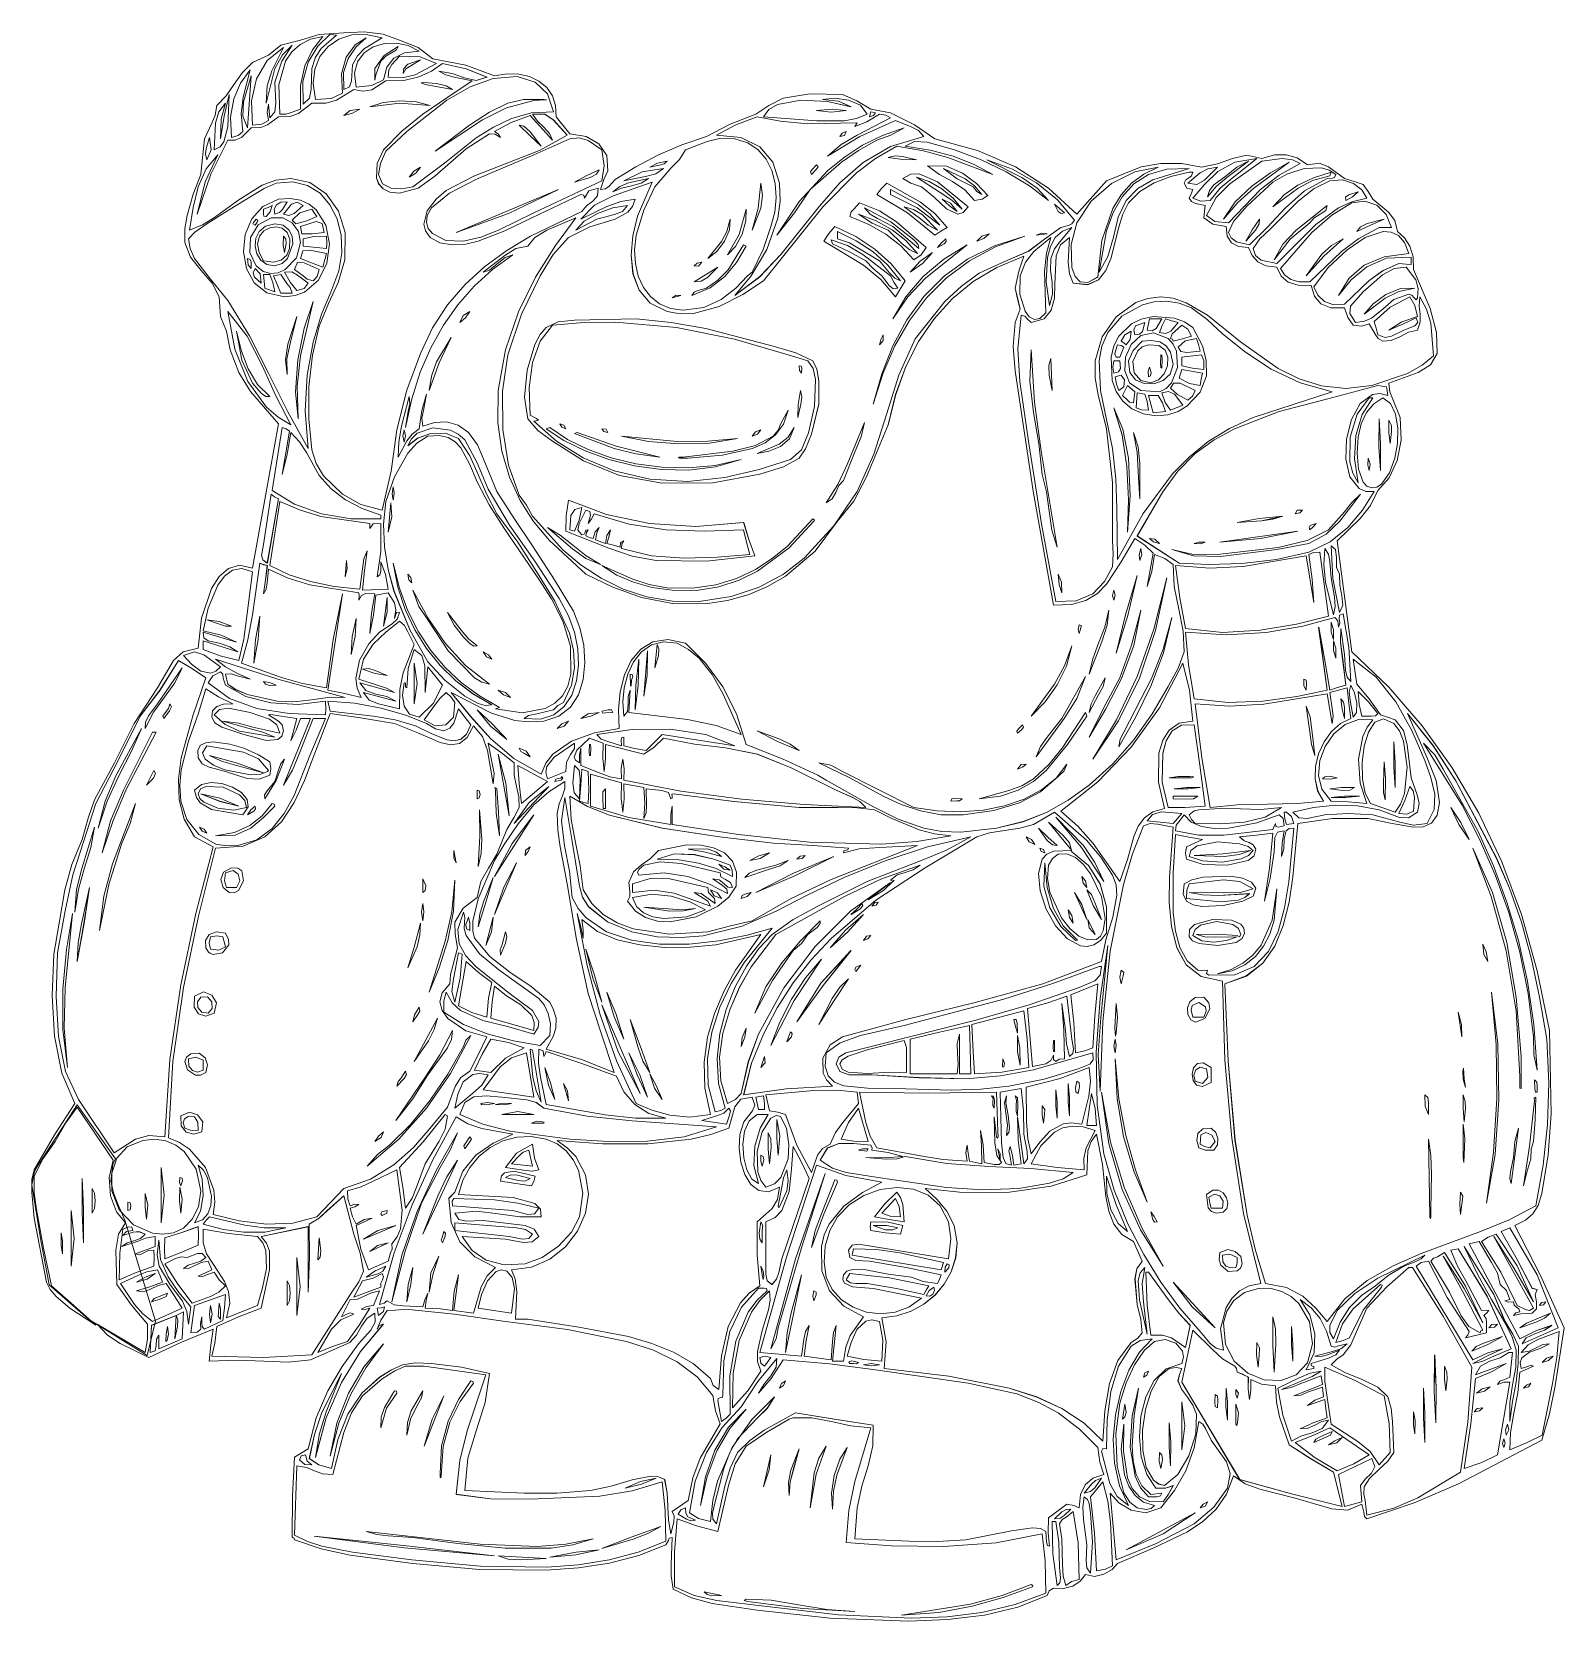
# Model space of a CAD drawing. Header units: inches. Extents: x 9 to 288, y -355 to -66.
import ezdxf

# ---------------------------------------------------------------- set-up
doc = ezdxf.new("R2010")
doc.units = ezdxf.units.IN
doc.header["$MEASUREMENT"] = 0
doc.layers.add('Layer 1', color=7, linetype='Continuous')

msp = doc.modelspace()

# ---------------------------------------------------------------- linework, layer by layer
at = {"layer": 'Layer 1', "color": 7, "lineweight": 9}
for points in [[(106.99, -84.33), (109.96, -84.79), (112.3, -86.12), (113.72, -88.23), (113.94, -91.06), (113.2, -92.64), (112.6, -94.42), (113.5, -94.3), (114.15, -93.83), (115.29, -92.63), (119.05, -90.31), (123.14, -88.14), (127.37, -86.34), (131.89, -84.78), (136.16, -82.53), (140.87, -80.74), (143.23, -79.16), (145.8, -77.82), (150.69, -77.02), (156.57, -77.15), (159.23, -78.3), (161.74, -79.84), (165.33, -80.51), (169.7, -82.7), (173.4, -85.22), (181.16, -87.34), (188.05, -90.32), (194.07, -94.17), (199.21, -98.91), (204.59, -92.85), (210.94, -90.33), (214.47, -89.69), (218.28, -89.71), (221.87, -90.39), (224.79, -89.78), (227.5, -88.79), (230.15, -88.2), (232.86, -88.82), (235.13, -88.15), (237.27, -88.11), (239.28, -88.7), (241.16, -89.94), (243.32, -89.66), (244.97, -90.3), (247.9, -92.41), (249.81, -93.03), (251.26, -93.53), (252.19, -94.83), (253.06, -96.22), (255.87, -98.57), (257.06, -100.07), (257.55, -102.05), (258.81, -103.26), (259.77, -104.77), (260.35, -106.66), (260.46, -109.01), (263.44, -116.08), (264.64, -120.47), (264.73, -124.27), (263.5, -126.35), (261.3, -127.72), (255.97, -129.65), (256.13, -131.22), (256.75, -132.78), (257.99, -135.93), (258.16, -140.01), (257.45, -143.76), (256, -146.91), (253.95, -149.17), (252.59, -151.95), (250.76, -154.28), (246.55, -158.37), (249.24, -178.56), (255.93, -184.97), (262.02, -191.98), (267.48, -199.62), (272.32, -207.88), (276.51, -216.78), (280.05, -226.34), (282.93, -236.56), (285.14, -247.45), (285.46, -262.61), (284.93, -270.07), (283.79, -277.07), (283.11, -279.28), (282.15, -280.81), (280.78, -281.93), (278.86, -282.9), (283.54, -292.01), (287.83, -301.52), (286.18, -312.1), (285.15, -317.18), (283.79, -321.94), (268.63, -329.88), (260.58, -333.39), (251.93, -336.3), (251.5, -335.84), (251.38, -335.06), (251.03, -333.61), (248.46, -334.67), (245.58, -334.48), (238.92, -332.49), (232.47, -330.89), (229.84, -329.92), (227.7, -328.45), (226.42, -331.8), (224.53, -334.53), (222.13, -336.77), (219.35, -338.61), (213.08, -341.6), (206.61, -344.38), (205.61, -345.51), (204.14, -346.37), (202.45, -346.74), (200.77, -346.4), (199.83, -347.63), (198.48, -348.52), (196.81, -348.96), (194.94, -348.87), (194.2, -349.36), (193.82, -350.21), (188.51, -352.34), (182.4, -353.77), (175.72, -354.59), (168.67, -354.9), (154.33, -354.36), (141.09, -352.91), (132.89, -351.66), (129.13, -350.64), (125.83, -349.09), (125.43, -346.66), (125.45, -344.54), (125.61, -339.67), (125.11, -339.79), (124.94, -340.23), (124.48, -341.01), (119.57, -342.94), (114.25, -344.31), (108.61, -345.18), (102.73, -345.62), (90.59, -345.47), (78.49, -344.38), (67.09, -342.86), (61.8, -341.73), (56.95, -340.12), (56.86, -339.76), (56.5, -339.67), (56.57, -332.11), (56.95, -325.08), (59.41, -323.51), (60.88, -317.93), (63, -313), (65.62, -308.56), (68.61, -304.44), (70.84, -301.96), (71.59, -300.52), (71.53, -298.83), (70.17, -299.75), (69.15, -301.25), (68.21, -302.89), (67.04, -304.22), (63.45, -305.79), (59.86, -307.36), (55.87, -307.76), (51.4, -307.61), (46.57, -307.39), (41.46, -307.58), (41.73, -304.67), (42.14, -301.75), (36.4, -304.14), (30.47, -306.91), (25.28, -304.36), (22.93, -302.84), (21.05, -300.85), (29.8, -306.01), (30.2, -303.61), (30.25, -300.85), (27.29, -297.42), (24.64, -293.67), (24.48, -287.39), (24.94, -284.47), (26.21, -282.45), (24.56, -280.42), (23.52, -277.5), (23.25, -274.2), (23.96, -271.01), (17.46, -261.36), (15.38, -264.25), (13.42, -267.64), (11.23, -270.71), (9.6, -273.93), (9.62, -276.98), (10.05, -279.98), (11.3, -287.01), (12.74, -293.9), (16.8, -297.47), (20.82, -301.07), (16.11, -297.93), (13.64, -295.84), (12.51, -294.57), (11.85, -293.22), (9.6, -281.55), (9.18, -276.92), (9.21, -274.55), (9.6, -272.8), (13.3, -266.43), (17.01, -260.69), (14.66, -255.18), (13.33, -248.47), (12.89, -241.08), (13.19, -233.54), (14.14, -227.92), (15.21, -221.87), (16.49, -217.23), (18.35, -212.67), (19.42, -208.78), (20.6, -205.49), (24.2, -198.71), (27.78, -191.58), (32.04, -185.07), (34.96, -180.15), (36.69, -178.54), (39.45, -177.89), (40.05, -172.45), (41.88, -167.02), (43.27, -164.86), (44.96, -163.37), (46.98, -162.78), (49.32, -163.31), (51.69, -150.18), (54.03, -137.06), (48.97, -131.16), (46.84, -127.72), (45.28, -123.59), (44.61, -120.23), (43.48, -117.53), (43.26, -113.94), (41.96, -111.46), (39.98, -109.16), (38.06, -106.77), (36.98, -104.07), (37.02, -101.56), (37.43, -99.14), (38.51, -95.3), (39.89, -91.73), (40.24, -88.59), (40.57, -85.22), (41.92, -82.36), (42.53, -80.9), (42.81, -79.17), (44.5, -77.41), (45.97, -75.29), (47.49, -73.14), (49.32, -71.31), (52.23, -69.97), (54.48, -68.17), (58.07, -67.27), (61.43, -66.27), (65.92, -65.93), (69.6, -65.75), (73.1, -66.15), (76.02, -67.27), (79.45, -68.58), (82.08, -70.64), (88.09, -71.81), (93.3, -73.78), (95.56, -73.39), (97.72, -73.43), (99.69, -73.89), (101.41, -74.72), (102.82, -75.9), (103.86, -77.39), (104.44, -79.16), (104.52, -81.19), (106.99, -84.33), (106.99, -84.33)], [(64.58, -66.38), (61.82, -68.78), (60.77, -70.36), (60.09, -72.44), (59.98, -76.16), (59.65, -77.82), (58.52, -78.94), (58.45, -74.78), (59.42, -71.25), (61.18, -68.38), (63.46, -66.15), (63.98, -66.3), (64.58, -66.38), (64.58, -66.38)], [(63.46, -66.15), (61.18, -68.38), (59.42, -71.25), (58.45, -74.78), (58.52, -78.94), (59.65, -77.82), (59.98, -76.16), (60.09, -72.44), (60.77, -70.36), (61.82, -68.78), (64.58, -66.38), (63.98, -66.3), (63.46, -66.15), (63.46, -66.15)], [(72.88, -66.83), (69.66, -68.76), (68.42, -70.1), (67.5, -71.76), (67.34, -74.64), (66.96, -75.77), (65.93, -76.25), (65.87, -73.15), (66.73, -70.59), (68.19, -68.5), (69.97, -66.83), (67.96, -68.12), (66.35, -70.39), (65.48, -73.4), (65.7, -76.92), (63.61, -77.86), (60.77, -78.05), (60.35, -75.15), (60.65, -72.53), (61.58, -70.26), (63.07, -68.43), (65.02, -67.09), (67.36, -66.33), (70.01, -66.22), (72.88, -66.83), (72.88, -66.83)], [(60.77, -78.05), (63.61, -77.86), (65.7, -76.92), (65.48, -73.4), (66.35, -70.39), (67.96, -68.12), (69.97, -66.83), (68.19, -68.5), (66.73, -70.59), (65.87, -73.15), (65.93, -76.25), (66.96, -75.77), (67.34, -74.64), (67.5, -71.76), (68.42, -70.1), (69.66, -68.76), (72.88, -66.83), (70.01, -66.22), (67.36, -66.33), (65.02, -67.09), (63.07, -68.43), (61.58, -70.26), (60.65, -72.53), (60.35, -75.15), (60.77, -78.05), (60.77, -78.05)], [(56.5, -68.17), (54.65, -71.11), (53.36, -74.9), (53.53, -78.68), (53.39, -80.3), (52.46, -81.41), (52.24, -78.94), (52, -80.36), (52.24, -81.86), (51.02, -82.55), (49.32, -82.76), (49.16, -78.3), (50.05, -74.29), (51.98, -70.97), (54.93, -68.62), (52.86, -72.88), (52.01, -75.57), (51.79, -78.72), (53.4, -72.44), (54.75, -69.94), (56.5, -68.17), (56.5, -68.17)], [(51.79, -78.72), (52.01, -75.57), (52.86, -72.88), (54.93, -68.62), (51.98, -70.97), (50.05, -74.29), (49.16, -78.3), (49.32, -82.76), (51.02, -82.55), (52.24, -81.86), (52, -80.36), (52.24, -78.94), (52.46, -81.41), (53.39, -80.3), (53.53, -78.68), (53.36, -74.9), (54.65, -71.11), (56.5, -68.17), (54.74, -69.94), (53.4, -72.44), (51.79, -78.72), (51.79, -78.72)], [(62.11, -66.6), (60.2, -69.01), (58.81, -71.94), (58.06, -75.5), (58.07, -79.84), (56.34, -80.46), (55.46, -80.76), (54.26, -80.74), (54.09, -75.41), (55.32, -71.08), (56.47, -69.38), (57.98, -68.04), (59.86, -67.1), (62.11, -66.6), (62.11, -66.6)], [(54.26, -80.74), (55.46, -80.76), (56.34, -80.46), (58.07, -79.84), (58.06, -75.5), (58.81, -71.94), (60.2, -69.01), (62.11, -66.6), (59.86, -67.1), (57.98, -68.04), (56.47, -69.38), (55.32, -71.08), (54.09, -75.41), (54.26, -80.74), (54.26, -80.74)], [(79.61, -69.29), (76.98, -69.58), (75.02, -70.53), (73.73, -72.16), (73.11, -74.46), (71.02, -75.51), (68.17, -75.8), (67.86, -73.27), (68.39, -71.19), (69.59, -69.58), (71.28, -68.47), (73.3, -67.87), (75.48, -67.79), (77.64, -68.26), (79.61, -69.29), (79.61, -69.29)], [(68.17, -75.8), (71.02, -75.51), (73.11, -74.46), (73.73, -72.16), (75.02, -70.53), (76.98, -69.58), (79.61, -69.29), (77.64, -68.26), (75.48, -67.79), (73.3, -67.87), (71.28, -68.47), (69.59, -69.58), (68.39, -71.19), (67.86, -73.27), (68.17, -75.8), (68.17, -75.8)], [(71.54, -72.44), (71.58, -74.54), (71.76, -73.56), (72.66, -71.09), (73.57, -70.19), (74.62, -69.58), (75.47, -69.05), (75.8, -68.4), (73.28, -70.03), (71.54, -72.44), (71.54, -72.44)], [(75.8, -68.4), (75.47, -69.05), (74.62, -69.58), (73.57, -70.19), (72.66, -71.09), (71.76, -73.56), (71.58, -74.54), (71.54, -72.43), (73.28, -70.03), (75.8, -68.4), (75.8, -68.4)], [(39.23, -98.91), (41.76, -91.65), (44.83, -85.45), (46.16, -85.48), (47.32, -84.95), (49.1, -83.21), (50.8, -83.17), (52.06, -82.69), (54.03, -81.19), (56.13, -81.15), (57.7, -80.59), (60.09, -78.72), (62.62, -78.72), (64.6, -78.17), (67.72, -76.25), (69.42, -76.56), (71, -76.29), (73.56, -74.68), (76.85, -74.61), (79.57, -73.96), (81.86, -72.89), (83.88, -71.54), (88.19, -72.5), (91.95, -74.01), (89.99, -74.62), (87.89, -74.15), (85.63, -73.32), (83.2, -72.89), (84.47, -73.59), (86.01, -74.01), (89.26, -74.68), (84.82, -77.64), (80.29, -80.74), (76.46, -83.82), (73.11, -87.25), (71.99, -89.69), (71.84, -92.29), (72.25, -93.42), (73.06, -94.33), (74.3, -94.92), (76.02, -95.1), (79.41, -94.17), (82.5, -92.04), (88.14, -87.02), (92.4, -84.33), (93.44, -84.4), (94.42, -85), (94, -84.3), (93.3, -83.88), (96.35, -82.22), (99.81, -80.96), (103.85, -85.45), (103.35, -84.23), (102.3, -83.12), (101.13, -82), (100.26, -80.74), (102.47, -80.76), (104.01, -81.77), (106.54, -84.55), (101.64, -87.27), (95.72, -89.6), (89.71, -91.93), (84.55, -94.65), (82.73, -96.18), (81.09, -98.32), (80.45, -100.75), (80.76, -101.98), (81.63, -103.18), (83.36, -104.15), (85.64, -104.52), (88.09, -104.38), (90.38, -103.85), (95.18, -101.95), (100.11, -99.6), (109.01, -95.32), (109.54, -95.46), (109.68, -96), (110.49, -94.67), (112.15, -94.2), (112.06, -95.58), (111.19, -96.56), (110.06, -97.43), (109.23, -98.46), (99.85, -102.92), (95.56, -105.52), (91.59, -108.44), (87.98, -111.73), (84.79, -115.43), (82.06, -119.59), (79.84, -124.27), (77.38, -130.96), (75.57, -138.18), (74.5, -145.69), (72.88, -152.76), (68.99, -151.72), (65.7, -149.85), (62.24, -146.54), (60.87, -144.31), (60.09, -141.77), (59.55, -136.13), (59.58, -130.3), (60.2, -124.59), (61.44, -119.33), (63.11, -115.2), (64.88, -111.36), (66.11, -107.24), (66.15, -102.28), (64.96, -98.38), (62.73, -95.23), (59.74, -93.14), (56.28, -92.41), (53.55, -92.76), (51.08, -93.65), (46.63, -96.43), (42.4, -99.56), (40.21, -100.88), (37.88, -101.83), (38.5, -97.73), (39.42, -93.95), (40.87, -90.69), (43.04, -88.14), (40.68, -93.07), (39.23, -98.91), (39.23, -98.91)], [(43.04, -88.14), (40.87, -90.69), (39.43, -93.95), (38.5, -97.73), (37.88, -101.83), (40.21, -100.88), (42.4, -99.56), (46.63, -96.43), (51.08, -93.65), (53.55, -92.76), (56.28, -92.41), (59.74, -93.14), (62.73, -95.23), (64.96, -98.38), (66.15, -102.28), (66.11, -107.24), (64.89, -111.36), (63.12, -115.2), (61.44, -119.33), (60.2, -124.59), (59.58, -130.3), (59.55, -136.13), (60.09, -141.77), (60.87, -144.31), (62.24, -146.54), (65.7, -149.85), (68.99, -151.72), (72.88, -152.76), (74.51, -145.69), (75.57, -138.18), (77.38, -130.96), (79.84, -124.27), (82.06, -119.59), (84.79, -115.43), (87.98, -111.73), (91.59, -108.44), (95.56, -105.52), (99.86, -102.92), (109.23, -98.46), (110.07, -97.43), (111.19, -96.56), (112.07, -95.58), (112.15, -94.2), (110.49, -94.67), (109.68, -96), (109.54, -95.46), (109.01, -95.32), (100.11, -99.6), (95.18, -101.95), (90.38, -103.85), (88.1, -104.38), (85.64, -104.52), (83.37, -104.15), (81.63, -103.18), (80.76, -101.98), (80.45, -100.75), (81.09, -98.32), (82.73, -96.18), (84.55, -94.65), (89.71, -91.93), (95.72, -89.6), (101.64, -87.27), (106.54, -84.55), (104.02, -81.77), (102.47, -80.76), (100.26, -80.74), (101.13, -82), (102.3, -83.12), (103.35, -84.23), (103.85, -85.45), (99.81, -80.96), (96.35, -82.22), (93.3, -83.88), (94, -84.3), (94.42, -85), (93.44, -84.4), (92.4, -84.33), (88.14, -87.02), (82.5, -92.04), (79.41, -94.17), (76.02, -95.1), (74.3, -94.92), (73.06, -94.33), (72.26, -93.42), (71.84, -92.29), (71.99, -89.69), (73.11, -87.25), (76.46, -83.82), (80.29, -80.74), (84.82, -77.64), (89.26, -74.68), (86.01, -74.01), (84.47, -73.59), (83.2, -72.89), (85.63, -73.32), (87.89, -74.15), (89.99, -74.62), (91.96, -74.01), (88.19, -72.5), (83.88, -71.54), (81.87, -72.89), (79.57, -73.96), (76.85, -74.61), (73.56, -74.68), (71, -76.29), (69.43, -76.56), (67.72, -76.25), (64.6, -78.17), (62.62, -78.72), (60.09, -78.72), (57.7, -80.59), (56.13, -81.15), (54.04, -81.19), (52.06, -82.69), (50.8, -83.17), (49.1, -83.21), (47.32, -84.95), (46.16, -85.48), (44.84, -85.45), (41.76, -91.65), (39.23, -98.91), (40.68, -93.07), (43.04, -88.14), (43.04, -88.14)], [(82.75, -71.54), (78.9, -73.57), (76.6, -74.15), (74, -74.01), (74.12, -72.66), (74.63, -71.71), (76.02, -70.19), (79.79, -70.3), (82.75, -71.54), (82.75, -71.54)], [(76.02, -70.19), (74.63, -71.71), (74.12, -72.66), (74, -74.01), (76.6, -74.15), (78.9, -73.57), (82.75, -71.54), (79.79, -70.3), (76.02, -70.19), (76.02, -70.19)], [(76.7, -73.33), (77.22, -72.46), (78.08, -71.91), (79.84, -70.86), (77.54, -71.65), (76.83, -72.42), (76.7, -73.33), (76.7, -73.33)], [(79.84, -70.86), (78.08, -71.91), (77.22, -72.46), (76.7, -73.33), (76.83, -72.42), (77.54, -71.65), (79.84, -70.86), (79.84, -70.86)], [(48.87, -72.66), (47.59, -77.65), (47.23, -80.69), (47.53, -83.88), (46.7, -84.62), (45.51, -85), (45.29, -81.25), (45.89, -77.94), (47.13, -75.08), (48.87, -72.66), (48.87, -72.66)], [(45.51, -85), (46.7, -84.62), (47.53, -83.88), (47.23, -80.69), (47.59, -77.65), (48.87, -72.66), (47.13, -75.08), (45.89, -77.94), (45.29, -81.25), (45.51, -85), (45.51, -85)], [(49.1, -73.78), (48.43, -83.21), (47.57, -81.08), (47.68, -78.48), (49.1, -73.78), (49.1, -73.78)], [(48.43, -83.21), (49.1, -73.78), (47.68, -78.48), (47.57, -81.08), (48.43, -83.21), (48.43, -83.21)], [(104.07, -80.29), (100.06, -80.52), (96.43, -81.51), (93.11, -83.07), (90.01, -85.06), (84.23, -89.65), (78.49, -93.98), (76.48, -94.31), (74.52, -94.18), (72.98, -93.38), (72.21, -91.73), (72.59, -89.71), (73.56, -87.47), (77.37, -83.88), (84.66, -78.21), (88.91, -75.74), (93.08, -74.23), (97.43, -73.9), (100.72, -74.89), (102.94, -77.06), (104.07, -80.29), (104.07, -80.29)], [(93.08, -74.23), (88.91, -75.74), (84.66, -78.21), (77.37, -83.88), (73.56, -87.47), (72.59, -89.71), (72.21, -91.73), (72.98, -93.38), (74.52, -94.18), (76.48, -94.31), (78.49, -93.98), (84.23, -89.65), (90.01, -85.06), (93.11, -83.07), (96.43, -81.51), (100.06, -80.52), (104.07, -80.29), (102.94, -77.06), (100.72, -74.89), (97.43, -73.9), (93.08, -74.23), (93.08, -74.23)], [(82.75, -75.13), (80.47, -74.95), (79.96, -75.05), (80.74, -75.35), (85.67, -76.25), (84.51, -75.57), (82.75, -75.13), (82.75, -75.13)], [(85.67, -76.25), (80.74, -75.35), (79.96, -75.05), (80.47, -74.95), (82.75, -75.13), (84.51, -75.57), (85.67, -76.25), (85.67, -76.25)], [(45.06, -77.15), (44.83, -83.04), (44.13, -85.75), (43.41, -86.7), (42.37, -87.24), (42.57, -82.4), (43.22, -80.32), (44.39, -78.72), (43.61, -81.64), (43.49, -85.22), (44.18, -81.09), (45.06, -77.15), (45.06, -77.15)], [(43.49, -85.23), (43.61, -81.64), (44.39, -78.72), (43.22, -80.32), (42.57, -82.4), (42.37, -87.25), (43.41, -86.7), (44.13, -85.75), (44.83, -83.04), (45.06, -77.15), (44.18, -81.09), (43.49, -85.23), (43.49, -85.23)], [(100.48, -78.27), (102.48, -78.14), (102.76, -78.12), (102.28, -78.05), (98.58, -78.07), (95.77, -78.72), (92.42, -80.36), (88.8, -82.71), (82.53, -87.47), (91.16, -81.77), (95.48, -79.56), (100.48, -78.27), (100.48, -78.27)], [(82.53, -87.47), (88.8, -82.71), (92.42, -80.36), (95.77, -78.72), (98.58, -78.07), (102.28, -78.05), (102.76, -78.12), (102.48, -78.14), (100.48, -78.27), (95.48, -79.56), (91.16, -81.77), (82.53, -87.47), (82.53, -87.47)], [(161.06, -80.74), (159.13, -81.51), (156.91, -81.92), (151.95, -81.97), (142.21, -81.19), (143.21, -79.9), (144.76, -79), (149.02, -78.2), (153.85, -78.44), (158.15, -79.39), (155.89, -78.39), (152.98, -78.04), (155.19, -77.82), (157.7, -78.16), (159.87, -79.11), (161.06, -80.74), (161.06, -80.74)], [(152.98, -78.05), (155.89, -78.39), (158.14, -79.39), (153.85, -78.44), (149.02, -78.2), (144.76, -79), (143.21, -79.9), (142.21, -81.19), (151.95, -81.97), (156.91, -81.92), (159.13, -81.51), (161.06, -80.74), (159.87, -79.11), (157.7, -78.16), (155.19, -77.83), (152.98, -78.05), (152.98, -78.05)], [(65.93, -80.96), (67.52, -80.54), (68.84, -79.84), (67.07, -80.08), (65.93, -80.96), (65.93, -80.96)], [(68.84, -79.84), (67.52, -80.54), (65.93, -80.96), (67.07, -80.08), (68.84, -79.84), (68.84, -79.84)], [(70.64, -79.39), (76.07, -78.75), (81.63, -79.17), (79.08, -78.5), (76.06, -78.3), (73.07, -78.59), (70.64, -79.39), (70.64, -79.39)], [(81.63, -79.17), (76.07, -78.75), (70.64, -79.39), (73.07, -78.59), (76.06, -78.3), (79.08, -78.5), (81.63, -79.17), (81.63, -79.17)], [(145.13, -93.3), (145.25, -96.55), (144.85, -99.67), (142.86, -105.36), (139.99, -110.13), (137.05, -113.72), (141.54, -110.29), (145.41, -106.26), (152.42, -97.45), (156.13, -93.25), (160.34, -89.55), (165.33, -86.63), (171.38, -84.78), (170.41, -83.73), (169.1, -83.02), (166.22, -81.86), (159.75, -84.81), (153.88, -88.37), (156.38, -86.27), (159.28, -84.56), (165.33, -81.41), (164.46, -80.94), (163.31, -80.74), (161.03, -82.11), (158.82, -82.98), (159.27, -82.31), (150.24, -82.47), (145.35, -82.03), (141.09, -81.19), (137.18, -82.66), (133.69, -84.55), (138.1, -84.97), (141.56, -86.66), (143.95, -89.48), (145.13, -93.3), (145.13, -93.3)], [(133.69, -84.55), (137.18, -82.66), (141.09, -81.19), (145.35, -82.03), (150.24, -82.47), (159.27, -82.31), (158.82, -82.98), (161.03, -82.11), (163.31, -80.74), (164.46, -80.94), (165.33, -81.41), (159.28, -84.57), (156.38, -86.27), (153.88, -88.37), (159.75, -84.81), (166.22, -81.86), (169.1, -83.02), (170.41, -83.73), (171.38, -84.78), (165.33, -86.63), (160.34, -89.55), (156.13, -93.25), (152.42, -97.45), (145.41, -106.26), (141.54, -110.3), (137.05, -113.72), (139.99, -110.13), (142.86, -105.36), (144.85, -99.67), (145.25, -96.55), (145.13, -93.3), (143.95, -89.48), (141.56, -86.66), (138.1, -84.97), (133.69, -84.55), (133.69, -84.55)], [(157.25, -80.06), (154.71, -79.81), (151.86, -80.06), (154.56, -80.34), (157.25, -80.06), (157.25, -80.06)], [(151.86, -80.06), (154.71, -79.81), (157.25, -80.06), (154.56, -80.34), (151.86, -80.06), (151.86, -80.06)], [(161.74, -80.29), (162.63, -80.51), (162.21, -80.99), (161.51, -81.19), (161.74, -80.29), (161.74, -80.29)], [(161.51, -81.19), (162.21, -80.99), (162.63, -80.51), (161.74, -80.29), (161.51, -81.19), (161.51, -81.19)], [(101.83, -86.57), (99.79, -83.95), (98.66, -82.91), (97.79, -82.76), (99.82, -84.65), (101.83, -86.57), (101.83, -86.57)], [(97.79, -82.76), (98.66, -82.91), (99.79, -83.95), (101.83, -86.57), (99.82, -84.65), (97.79, -82.76), (97.79, -82.76)], [(144.68, -102.73), (147.85, -98.71), (150.74, -94.42), (156.43, -89.49), (159.52, -87.32), (162.86, -85.45), (165.41, -84.56), (167.79, -83.21), (163.87, -84.6), (160.26, -86.39), (156.96, -88.53), (153.96, -90.96), (148.79, -96.53), (144.68, -102.73), (144.68, -102.73)], [(167.79, -83.21), (165.41, -84.55), (162.86, -85.45), (159.52, -87.32), (156.43, -89.49), (150.74, -94.42), (147.85, -98.71), (144.68, -102.73), (148.79, -96.53), (153.96, -90.96), (156.96, -88.53), (160.26, -86.39), (163.87, -84.6), (167.79, -83.21), (167.79, -83.21)], [(41.47, -85), (41.79, -87.23), (41.02, -89.04), (40.78, -88.03), (40.9, -86.95), (41.47, -85), (41.47, -85)], [(41.02, -89.04), (41.79, -87.23), (41.47, -85), (40.9, -86.95), (40.78, -88.03), (41.02, -89.04), (41.02, -89.04)], [(112.82, -92.85), (100.48, -98.69), (94.02, -101.81), (90.82, -103.09), (87.69, -103.85), (84.49, -103.69), (82.02, -102.47), (81.26, -101.54), (80.93, -100.43), (81.1, -99.17), (81.86, -97.79), (85.14, -95.09), (90.05, -92.58), (100.48, -88.14), (106.99, -85.22), (108.71, -85.06), (110.34, -85.54), (112.82, -87.24), (113.29, -90.13), (112.82, -92.85), (112.82, -92.85)], [(112.82, -87.24), (110.34, -85.54), (108.71, -85.06), (106.99, -85.23), (100.48, -88.14), (90.05, -92.58), (85.14, -95.09), (81.86, -97.79), (81.1, -99.17), (80.93, -100.43), (81.26, -101.54), (82.02, -102.47), (84.49, -103.69), (87.69, -103.85), (90.82, -103.09), (94.02, -101.81), (100.48, -98.69), (112.82, -92.85), (113.29, -90.13), (112.82, -87.24), (112.82, -87.24)], [(176.99, -87.24), (171.98, -85.81), (169.71, -85.73), (168.02, -86.57), (172.56, -87.3), (176.74, -88.39), (180.54, -89.87), (183.95, -91.73), (175.75, -88.59), (171.3, -87.39), (166.45, -86.57), (162.6, -88.81), (159.14, -91.43), (153.07, -97.54), (142.21, -111.03), (138.48, -113.51), (134.17, -115.73), (129.51, -117), (127.11, -117.06), (124.71, -116.64), (121.64, -115.1), (119.61, -112.74), (118.5, -109.77), (118.18, -106.4), (118.5, -102.84), (119.33, -99.3), (122.02, -93.08), (114.92, -95.57), (111.51, -97.31), (109.01, -99.81), (113.72, -97.51), (116.29, -96.64), (118.88, -96.22), (118.4, -97.56), (117.59, -98.59), (115.29, -99.81), (110.66, -101.2), (106.76, -103.18), (103.98, -106.27), (101.6, -110.13), (98.24, -117.13), (95.77, -124.49), (94.75, -131.13), (94.81, -138.07), (95.85, -144.61), (97.79, -150.07), (99.15, -151.85), (100.26, -153.89), (105.75, -159.99), (109.07, -162.75), (112.73, -165.16), (116.73, -167.13), (121.04, -168.56), (125.66, -169.34), (130.55, -169.37), (136.33, -168.46), (141.46, -166.76), (145.89, -164.4), (149.62, -161.51), (155.01, -155.63), (159.27, -149.4), (162.28, -142.59), (164.58, -135.38), (166.87, -128.23), (169.81, -121.58), (175.2, -114.84), (178.21, -112.03), (181.48, -109.68), (185.83, -107.63), (190.45, -105.64), (193.31, -103.49), (196.29, -101.38), (197.69, -101.01), (198.29, -100.71), (198.76, -100.03), (195.68, -96.31), (191.85, -93.2), (187.49, -90.75), (182.83, -89.04), (189.19, -92.27), (191.98, -94.21), (194.04, -96.44), (190.62, -93.75), (186.39, -91.23), (181.72, -89.01), (176.99, -87.24), (176.99, -87.24)], [(194.05, -96.44), (191.98, -94.21), (189.19, -92.27), (182.83, -89.04), (187.49, -90.75), (191.85, -93.2), (195.68, -96.31), (198.76, -100.03), (198.29, -100.71), (197.69, -101.01), (196.29, -101.38), (193.31, -103.49), (190.46, -105.64), (185.83, -107.63), (181.48, -109.68), (178.21, -112.03), (175.2, -114.84), (169.81, -121.58), (166.87, -128.23), (164.58, -135.38), (162.28, -142.59), (159.27, -149.4), (155.01, -155.63), (149.62, -161.51), (145.89, -164.4), (141.46, -166.76), (136.34, -168.46), (130.55, -169.37), (125.66, -169.34), (121.05, -168.56), (116.73, -167.13), (112.73, -165.16), (109.07, -162.75), (105.75, -159.99), (100.26, -153.89), (99.15, -151.85), (97.79, -150.07), (95.85, -144.61), (94.81, -138.07), (94.75, -131.13), (95.77, -124.49), (98.24, -117.13), (101.6, -110.13), (103.98, -106.27), (106.76, -103.18), (110.66, -101.2), (115.29, -99.81), (117.59, -98.59), (118.41, -97.56), (118.88, -96.22), (116.29, -96.64), (113.72, -97.51), (109.01, -99.81), (111.51, -97.31), (114.92, -95.57), (122.02, -93.08), (119.33, -99.3), (118.5, -102.84), (118.18, -106.4), (118.51, -109.77), (119.62, -112.74), (121.64, -115.1), (124.71, -116.64), (127.11, -117.06), (129.51, -117), (134.17, -115.73), (138.48, -113.51), (142.21, -111.03), (153.07, -97.54), (159.14, -91.43), (162.6, -88.81), (166.45, -86.57), (171.3, -87.39), (175.76, -88.59), (183.95, -91.73), (180.54, -89.87), (176.74, -88.39), (172.56, -87.3), (168.02, -86.57), (169.72, -85.73), (171.98, -85.81), (176.99, -87.24), (181.72, -89.01), (186.39, -91.23), (190.62, -93.75), (194.05, -96.44), (194.05, -96.44)], [(122.47, -93.98), (120.48, -98.22), (119.1, -102.73), (118.8, -105.41), (118.93, -107.93), (119.46, -110.23), (120.39, -112.24), (121.68, -113.93), (123.34, -115.22), (125.32, -116.07), (127.63, -116.41), (131.39, -115.92), (134.56, -114.44), (137.19, -112.38), (139.3, -110.13), (140.2, -109.46), (142.16, -105.36), (143.56, -101.16), (144.28, -98.54), (144.55, -95.91), (144.37, -93.37), (143.76, -91.01), (142.72, -88.92), (141.25, -87.2), (139.36, -85.93), (137.05, -85.23), (134.25, -85.16), (132, -85.73), (128.08, -87.24), (126.95, -88.95), (125.46, -90.51), (122.47, -93.98), (122.47, -93.98)], [(128.08, -87.24), (132, -85.73), (134.24, -85.16), (137.05, -85.23), (139.36, -85.93), (141.25, -87.2), (142.72, -88.92), (143.76, -91.01), (144.37, -93.37), (144.55, -95.91), (144.28, -98.54), (143.56, -101.16), (142.16, -105.36), (140.2, -109.46), (139.3, -110.13), (137.19, -112.38), (134.56, -114.44), (131.39, -115.92), (127.63, -116.41), (125.32, -116.07), (123.34, -115.22), (121.68, -113.93), (120.39, -112.24), (119.46, -110.23), (118.93, -107.93), (118.8, -105.41), (119.1, -102.73), (120.48, -98.22), (122.47, -93.98), (125.46, -90.51), (126.95, -88.95), (128.08, -87.24), (128.08, -87.24)], [(157.25, -83.88), (156.95, -84.59), (156.13, -84.78), (156.52, -84.16), (157.25, -83.88), (157.25, -83.88)], [(156.13, -84.78), (156.95, -84.59), (157.25, -83.88), (156.52, -84.16), (156.13, -84.78), (156.13, -84.78)], [(124.71, -89.26), (124.15, -89.77), (123.32, -90), (121.57, -90.39), (122.97, -89.65), (124.71, -89.26), (124.71, -89.26)], [(121.57, -90.39), (123.32, -90), (124.15, -89.77), (124.71, -89.26), (122.97, -89.65), (121.57, -90.39), (121.57, -90.39)], [(164.88, -88.59), (166.19, -88.33), (167.53, -88.46), (170.04, -89.04), (167.55, -89), (164.88, -88.59), (164.88, -88.59)], [(170.04, -89.04), (167.53, -88.46), (166.19, -88.33), (164.88, -88.59), (167.55, -89), (170.04, -89.04), (170.04, -89.04)], [(231.97, -88.82), (227.43, -92.36), (225.25, -94.22), (223.44, -96.44), (221.77, -96.59), (220.3, -96), (222.47, -93.46), (224.88, -91.16), (227.92, -89.48), (231.97, -88.82), (231.97, -88.82)], [(220.3, -96), (221.77, -96.59), (223.44, -96.44), (225.25, -94.22), (227.43, -92.36), (231.96, -88.82), (227.92, -89.48), (224.88, -91.16), (222.47, -93.46), (220.3, -96), (220.3, -96)], [(239.82, -89.71), (235.98, -91.82), (232.63, -94.41), (226.81, -100.48), (224.33, -100.26), (222.77, -99.14), (224.53, -95.91), (227.02, -93.4), (232.86, -89.26), (236.57, -88.8), (238.42, -89.02), (239.82, -89.71), (239.82, -89.71)], [(232.86, -89.26), (227.02, -93.4), (224.53, -95.91), (222.77, -99.14), (224.33, -100.26), (226.81, -100.48), (232.63, -94.41), (235.98, -91.82), (239.82, -89.71), (238.42, -89.02), (236.57, -88.8), (232.86, -89.26), (232.86, -89.26)], [(226.36, -91.96), (224.15, -93.61), (223.31, -94.59), (222.99, -95.77), (224.56, -93.87), (226.46, -92.28), (230.4, -89.26), (228.28, -90.4), (226.36, -91.96), (226.36, -91.96)], [(230.4, -89.26), (226.46, -92.28), (224.56, -93.87), (222.99, -95.77), (223.31, -94.59), (224.15, -93.6), (226.36, -91.96), (228.28, -90.4), (230.4, -89.26), (230.4, -89.26)], [(225.91, -99.81), (228.47, -96.82), (231.39, -94.19), (237.8, -89.49), (234.43, -91.38), (231.02, -93.82), (228.03, -96.68), (225.91, -99.81), (225.91, -99.81)], [(237.8, -89.49), (231.39, -94.19), (228.47, -96.82), (225.91, -99.81), (228.03, -96.68), (231.02, -93.82), (234.43, -91.38), (237.8, -89.49), (237.8, -89.49)], [(77.82, -92.18), (78.99, -91.44), (79.84, -90.39), (78.63, -91.09), (77.82, -92.18), (77.82, -92.18)], [(79.84, -90.39), (78.99, -91.44), (77.82, -92.18), (78.63, -91.09), (79.84, -90.39), (79.84, -90.39)], [(112.37, -90.83), (111.84, -91.63), (110.69, -92.23), (107.88, -93.08), (110.1, -91.92), (112.37, -90.83), (112.37, -90.83)], [(107.88, -93.08), (110.69, -92.23), (111.84, -91.63), (112.37, -90.84), (110.1, -91.92), (107.88, -93.08), (107.88, -93.08)], [(121.35, -92.41), (119.99, -93.29), (118.23, -93.78), (116.4, -94.19), (114.84, -94.87), (116.11, -93.89), (117.71, -93.25), (121.35, -92.41), (121.35, -92.41)], [(114.84, -94.87), (116.4, -94.19), (118.23, -93.78), (119.99, -93.29), (121.35, -92.41), (117.7, -93.25), (116.1, -93.89), (114.84, -94.87), (114.84, -94.87)], [(124.04, -90.61), (122.68, -91.61), (120.77, -92.06), (116.86, -92.85), (120.2, -91.2), (124.04, -90.61), (124.04, -90.61)], [(116.86, -92.85), (120.77, -92.06), (122.68, -91.61), (124.04, -90.61), (120.2, -91.2), (116.86, -92.85), (116.86, -92.85)], [(151.86, -89.94), (152.19, -90.33), (151.87, -90.76), (150.97, -91.73), (150.78, -91.22), (151.09, -90.79), (151.86, -89.94), (151.86, -89.94)], [(150.97, -91.73), (151.87, -90.76), (152.19, -90.33), (151.86, -89.94), (151.09, -90.79), (150.78, -91.22), (150.97, -91.73), (150.97, -91.73)], [(179.46, -97.57), (178.53, -98.62), (177.56, -98.93), (175.53, -97.96), (173.33, -95.89), (170.94, -93.98), (169.01, -93.3), (167.57, -92.41), (169, -91.63), (170.57, -91.59), (173.86, -93.05), (179.46, -97.57), (179.46, -97.57)], [(167.57, -92.41), (169.01, -93.3), (170.94, -93.98), (173.34, -95.89), (175.53, -97.96), (177.56, -98.93), (178.53, -98.62), (179.46, -97.57), (173.86, -93.05), (170.57, -91.59), (169, -91.63), (167.57, -92.41), (167.57, -92.41)], [(170.04, -92.18), (172.38, -93.01), (174.67, -94.33), (176.72, -96.04), (178.34, -98.01), (176.47, -96.35), (174.33, -94.96), (170.04, -92.18), (170.04, -92.18)], [(178.34, -98.01), (176.72, -96.04), (174.67, -94.33), (172.38, -93.01), (170.04, -92.18), (174.33, -94.96), (176.47, -96.35), (178.34, -98.01), (178.34, -98.01)], [(183.05, -95.55), (182.01, -96.19), (180.58, -96.44), (178.85, -94.48), (176.61, -93.01), (174.23, -91.69), (172.06, -90.16), (175.49, -90.22), (178.45, -91.44), (180.96, -93.37), (183.05, -95.55), (183.05, -95.55)], [(172.06, -90.16), (174.23, -91.69), (176.61, -93.01), (178.85, -94.48), (180.58, -96.44), (182.01, -96.19), (183.05, -95.55), (180.96, -93.37), (178.45, -91.44), (175.49, -90.22), (172.06, -90.16), (172.06, -90.16)], [(180.36, -93.98), (181.01, -94.78), (181.93, -95.32), (180.58, -93.76), (178.9, -92.51), (174.97, -90.61), (177.47, -92.49), (180.36, -93.98), (180.36, -93.98)], [(174.97, -90.61), (178.91, -92.51), (180.58, -93.76), (181.93, -95.32), (181.02, -94.78), (180.36, -93.98), (177.47, -92.49), (174.97, -90.61), (174.97, -90.61)], [(219.85, -91.28), (220.3, -91.28), (220.08, -91.96), (219.56, -92.34), (219.02, -92.7), (218.73, -93.3), (219.2, -94.18), (220.3, -94.42), (219.98, -95.23), (219.62, -95.99), (220.05, -96.63), (220.79, -96.96), (222.54, -97.34), (222.32, -99.59), (223.94, -100.77), (226.36, -101.16), (226.53, -102.94), (227.31, -104.13), (228.62, -104.78), (230.4, -104.97), (231.12, -106.43), (232.15, -107.59), (233.59, -108.34), (235.55, -108.56), (236.35, -110.18), (237.66, -111.28), (239.48, -111.87), (241.84, -111.93), (242.43, -113.86), (243.6, -115.22), (245.4, -115.94), (247.9, -115.97), (248.5, -117.72), (249.47, -119.11), (251.01, -119.32), (252.38, -118.88), (253.47, -120.74), (253.98, -121.54), (254.85, -122.02), (256.4, -121.93), (257.96, -121.23), (259.53, -120.42), (261.13, -120), (261.67, -118.6), (261.64, -117.19), (261.47, -115.67), (261.58, -113.95), (262.8, -116.21), (263.56, -118.74), (264.05, -124.72), (262.01, -126.41), (259.34, -127.9), (252.83, -130.1), (248.11, -130.65), (243.71, -130.18), (239.63, -128.88), (235.83, -126.98), (228.98, -122.14), (222.99, -117.31), (219.07, -115.04), (216.74, -114.23), (214.46, -113.95), (212.11, -114.25), (209.95, -115), (206.34, -117.58), (203.81, -121.26), (202.57, -125.61), (202.56, -128.79), (203.09, -131.77), (204.59, -137.95), (205.71, -147.77), (205.71, -158.37), (205.81, -160.74), (205.71, -163.08), (204.27, -165.74), (202.12, -168.02), (199.1, -169.26), (195.39, -169.37), (192.77, -155.25), (190.46, -140.65), (188.83, -129.37), (188.47, -123.44), (189.11, -117.31), (189.74, -117.47), (190.09, -117.9), (190.9, -118.66), (193.27, -117.97), (194.57, -116.39), (195.12, -114.19), (195.24, -111.63), (195.48, -106.52), (196.24, -104.5), (197.86, -103.18), (197.62, -107.66), (197.87, -109.79), (198.53, -111.48), (201.22, -111.76), (203.15, -110.9), (204.49, -109.17), (205.44, -106.85), (206.8, -101.47), (207.57, -98.95), (208.63, -96.89), (210.67, -94.78), (213.27, -93.23), (216.29, -92.1), (219.63, -91.28), (219.85, -91.28), (219.85, -91.28)], [(219.63, -91.28), (216.29, -92.1), (213.27, -93.23), (210.67, -94.78), (208.63, -96.89), (207.57, -98.95), (206.8, -101.47), (205.44, -106.85), (204.49, -109.17), (203.15, -110.9), (201.22, -111.75), (198.53, -111.48), (197.87, -109.79), (197.62, -107.66), (197.86, -103.18), (196.24, -104.5), (195.48, -106.52), (195.24, -111.63), (195.12, -114.19), (194.57, -116.39), (193.27, -117.96), (190.9, -118.66), (190.09, -117.9), (189.74, -117.47), (189.11, -117.31), (188.48, -123.44), (188.83, -129.37), (190.46, -140.65), (192.77, -155.25), (195.39, -169.37), (199.1, -169.26), (202.12, -168.02), (204.27, -165.74), (205.71, -163.08), (205.81, -160.74), (205.71, -158.37), (205.71, -147.76), (204.59, -137.95), (203.09, -131.77), (202.56, -128.79), (202.57, -125.61), (203.81, -121.26), (206.34, -117.58), (209.95, -115), (212.11, -114.25), (214.46, -113.95), (216.74, -114.23), (219.07, -115.04), (222.99, -117.31), (228.98, -122.14), (235.83, -126.98), (239.63, -128.88), (243.71, -130.17), (248.11, -130.65), (252.83, -130.1), (259.34, -127.9), (262.01, -126.41), (264.05, -124.72), (263.56, -118.74), (262.8, -116.21), (261.58, -113.95), (261.47, -115.67), (261.64, -117.19), (261.67, -118.6), (261.13, -120), (259.53, -120.42), (257.96, -121.23), (256.4, -121.93), (254.85, -122.02), (253.98, -121.54), (253.47, -120.74), (252.38, -118.88), (251.01, -119.32), (249.47, -119.11), (248.5, -117.72), (247.9, -115.96), (245.4, -115.94), (243.6, -115.22), (242.43, -113.86), (241.84, -111.93), (239.48, -111.87), (237.66, -111.28), (236.35, -110.18), (235.55, -108.56), (233.59, -108.34), (232.15, -107.59), (231.12, -106.43), (230.4, -104.97), (228.62, -104.78), (227.31, -104.13), (226.53, -102.94), (226.36, -101.16), (223.94, -100.77), (222.32, -99.58), (222.54, -97.34), (220.79, -96.96), (220.05, -96.63), (219.62, -95.99), (219.98, -95.23), (220.3, -94.42), (219.2, -94.17), (218.73, -93.3), (219.02, -92.7), (219.56, -92.34), (220.08, -91.96), (220.3, -91.28), (219.85, -91.28), (219.63, -91.28), (219.63, -91.28)], [(203.02, -110.36), (201.19, -111.35), (199.82, -111.24), (198.88, -110.26), (198.32, -108.65), (198.21, -104.44), (199.21, -100.48), (201.82, -96.54), (205.52, -93.35), (209.76, -91.2), (214.01, -90.39), (211.38, -91.62), (209.14, -93.31), (207.26, -95.41), (205.74, -97.88), (203.74, -103.69), (203.02, -110.36), (203.02, -110.36)], [(214.01, -90.39), (209.76, -91.2), (205.52, -93.35), (201.82, -96.54), (199.21, -100.48), (198.21, -104.44), (198.32, -108.65), (198.88, -110.26), (199.82, -111.24), (201.19, -111.35), (203.02, -110.35), (203.74, -103.69), (205.74, -97.88), (207.26, -95.41), (209.14, -93.31), (211.38, -91.62), (214.01, -90.39), (214.01, -90.39)], [(219.63, -90.61), (213.06, -92.68), (210.33, -94.27), (208.18, -96.44), (206.75, -99.5), (205.85, -103.08), (204.87, -106.6), (203.25, -109.46), (204.6, -101.94), (205.8, -98.63), (207.43, -95.75), (209.57, -93.41), (212.27, -91.7), (215.6, -90.74), (219.63, -90.61), (219.63, -90.61)], [(203.25, -109.46), (204.87, -106.6), (205.85, -103.08), (206.75, -99.5), (208.18, -96.44), (210.33, -94.27), (213.06, -92.68), (219.63, -90.61), (215.6, -90.74), (212.27, -91.7), (209.57, -93.41), (207.43, -95.75), (205.8, -98.63), (204.6, -101.94), (203.25, -109.46), (203.25, -109.46)], [(224.79, -90.39), (222.42, -92.71), (221.04, -93.51), (219.4, -93.3), (221.63, -91.38), (223.02, -90.7), (224.79, -90.39), (224.79, -90.39)], [(219.4, -93.3), (221.04, -93.51), (222.42, -92.71), (224.79, -90.39), (223.02, -90.7), (221.63, -91.38), (219.4, -93.3), (219.4, -93.3)], [(246.33, -91.73), (246.09, -92.25), (245.68, -92.39), (244.75, -92.41), (240.6, -94.68), (237.11, -97.85), (233.91, -101.32), (230.62, -104.52), (228.23, -103.97), (227.27, -103.22), (226.8, -102.28), (227.72, -100.25), (230.11, -97.46), (234.88, -93.08), (237.41, -91.66), (240.54, -90.64), (243.7, -90.5), (245.12, -90.92), (246.33, -91.73), (246.33, -91.73)], [(234.88, -93.08), (230.11, -97.46), (227.72, -100.25), (226.81, -102.28), (227.27, -103.22), (228.23, -103.97), (230.62, -104.52), (233.91, -101.32), (237.11, -97.85), (240.6, -94.68), (244.76, -92.41), (245.69, -92.39), (246.09, -92.25), (246.33, -91.73), (245.12, -90.92), (243.7, -90.5), (240.54, -90.64), (237.41, -91.66), (234.88, -93.08), (234.88, -93.08)], [(245.43, -91.28), (245.2, -91.96), (242.05, -92.79), (239.46, -94.18), (234.88, -97.57), (236.92, -95.4), (239.41, -93.67), (242.26, -92.32), (245.43, -91.28), (245.43, -91.28)], [(234.88, -97.57), (239.46, -94.18), (242.05, -92.79), (245.2, -91.96), (245.43, -91.28), (242.26, -92.32), (239.41, -93.67), (236.92, -95.4), (234.88, -97.57), (234.88, -97.57)], [(61.89, -117.09), (63.57, -113.14), (65.03, -109.23), (65.55, -105.94), (65.42, -102.75), (64.69, -99.79), (63.4, -97.21), (61.6, -95.13), (59.33, -93.7), (56.64, -93.05), (53.59, -93.3), (51.41, -94.24), (49.32, -95.55), (45.28, -98.01), (41.21, -100.54), (38.81, -102.21), (37.65, -103.4), (37.98, -105.19), (38.78, -106.99), (41.68, -110.76), (44.83, -114.62), (48.79, -121.07), (52.31, -127.95), (55.74, -134.89), (59.42, -141.54), (58.87, -134.72), (59.26, -128.19), (60.35, -122.22), (61.89, -117.09), (61.89, -117.09)], [(59.42, -141.54), (55.74, -134.89), (52.31, -127.95), (48.79, -121.07), (44.84, -114.62), (41.68, -110.76), (38.78, -106.99), (37.99, -105.19), (37.66, -103.4), (38.82, -102.21), (41.21, -100.54), (45.28, -98.01), (49.32, -95.55), (51.41, -94.24), (53.59, -93.3), (56.65, -93.04), (59.33, -93.7), (61.6, -95.13), (63.4, -97.21), (64.69, -99.79), (65.43, -102.75), (65.55, -105.94), (65.03, -109.23), (63.57, -113.14), (61.89, -117.09), (60.35, -122.22), (59.26, -128.19), (58.87, -134.72), (59.42, -141.54), (59.42, -141.54)], [(86.35, -102.28), (95.84, -98.81), (104.97, -94.42), (86.35, -102.28), (86.35, -102.28)], [(104.97, -94.42), (95.84, -98.81), (86.35, -102.28), (104.97, -94.42), (104.97, -94.42)], [(141.77, -93.3), (142.04, -95.51), (141.77, -97.83), (140.2, -101.83), (141.27, -97.85), (141.77, -93.3), (141.77, -93.3)], [(140.2, -101.83), (141.77, -97.84), (142.04, -95.52), (141.77, -93.3), (141.27, -97.85), (140.2, -101.83), (140.2, -101.83)], [(175.65, -101.38), (174.47, -102), (173.4, -102.73), (168.45, -98.71), (162.86, -95.32), (163.68, -94.24), (164.65, -93.3), (170.77, -96.72), (173.42, -98.83), (175.65, -101.38), (175.65, -101.38)], [(164.65, -93.3), (163.68, -94.24), (162.86, -95.32), (168.45, -98.71), (173.4, -102.73), (174.47, -102), (175.65, -101.38), (173.42, -98.83), (170.77, -96.72), (164.65, -93.3), (164.65, -93.3)], [(165.33, -94.42), (170.34, -97.15), (172.5, -98.86), (174.3, -100.93), (170.15, -97.79), (165.33, -95.32), (165.33, -94.42), (165.33, -94.42)], [(165.33, -95.32), (170.15, -97.79), (174.3, -100.93), (172.5, -98.86), (170.34, -97.15), (165.33, -94.42), (165.33, -95.32), (165.33, -95.32)], [(251.93, -96), (249.22, -96.67), (246.81, -97.75), (242.68, -100.79), (235.56, -107.89), (232.75, -107.31), (231.69, -106.43), (231.29, -105.19), (232.47, -103.44), (234.43, -101.6), (239.44, -96.58), (242.39, -94.23), (245.21, -92.85), (247.54, -92.69), (249.51, -93.33), (251.01, -94.51), (251.93, -96), (251.93, -96)], [(245.2, -92.85), (242.38, -94.23), (239.44, -96.58), (234.43, -101.6), (232.47, -103.44), (231.29, -105.19), (231.69, -106.43), (232.75, -107.31), (235.55, -107.89), (242.68, -100.79), (246.81, -97.75), (249.22, -96.67), (251.93, -95.99), (251.01, -94.51), (249.51, -93.33), (247.54, -92.69), (245.2, -92.85), (245.2, -92.85)], [(248.12, -96.44), (249.36, -95.78), (250.36, -94.87), (248.7, -95.39), (248.09, -95.82), (248.12, -96.44), (248.12, -96.44)], [(250.36, -94.87), (249.36, -95.78), (248.12, -96.44), (248.09, -95.82), (248.7, -95.39), (250.36, -94.87), (250.36, -94.87)], [(54.03, -96.22), (56.18, -96.07), (58.03, -96.38), (59.61, -97.08), (60.9, -98.12), (62.65, -100.93), (63.29, -104.33), (62.85, -107.83), (61.33, -110.92), (58.76, -113.13), (57.09, -113.74), (55.16, -113.95), (51.94, -113.24), (49.63, -111.41), (48.22, -108.8), (47.68, -105.76), (48.01, -102.64), (49.19, -99.78), (51.2, -97.52), (54.03, -96.22), (54.03, -96.22)], [(55.16, -113.95), (57.09, -113.74), (58.76, -113.13), (61.33, -110.92), (62.85, -107.83), (63.29, -104.33), (62.65, -100.93), (60.9, -98.12), (59.61, -97.08), (58.03, -96.38), (56.18, -96.07), (54.03, -96.22), (51.2, -97.52), (49.19, -99.78), (48.01, -102.64), (47.68, -105.76), (48.22, -108.8), (49.63, -111.41), (51.94, -113.24), (55.16, -113.95), (55.16, -113.95)], [(52.91, -97.34), (52.52, -98.52), (51.79, -99.36), (51.4, -99.3), (51.31, -98.94), (51.34, -98.01), (52.14, -97.69), (52.91, -97.34), (52.91, -97.34)], [(51.34, -98.01), (51.31, -98.94), (51.4, -99.31), (51.79, -99.36), (52.52, -98.52), (52.91, -97.34), (52.14, -97.69), (51.34, -98.01), (51.34, -98.01)], [(55.61, -96.67), (54.77, -98.08), (54.21, -98.64), (53.36, -98.91), (53.26, -98.03), (53.66, -97.24), (54.48, -96.74), (55.61, -96.67), (55.61, -96.67)], [(53.36, -98.91), (54.21, -98.64), (54.77, -98.08), (55.6, -96.67), (54.48, -96.74), (53.66, -97.24), (53.26, -98.03), (53.36, -98.91), (53.36, -98.91)], [(58.52, -97.34), (56.9, -98.8), (55.92, -99.17), (54.93, -98.91), (56.42, -97.08), (57.44, -96.74), (58.52, -97.34), (58.52, -97.34)], [(54.93, -98.91), (55.92, -99.17), (56.89, -98.8), (58.52, -97.34), (57.44, -96.74), (56.42, -97.09), (54.93, -98.91), (54.93, -98.91)], [(60.09, -98.01), (60.54, -98.69), (60.99, -99.36), (59.2, -100.15), (57.18, -100.71), (56.5, -100.03), (57.95, -98.67), (60.09, -98.01), (60.09, -98.01)], [(56.5, -100.03), (57.18, -100.71), (59.2, -100.15), (60.99, -99.36), (60.54, -98.69), (60.09, -98.01), (57.95, -98.67), (56.5, -100.03), (56.5, -100.03)], [(117.53, -97.34), (116.59, -98.42), (115.13, -98.98), (111.92, -99.81), (108.11, -101.83), (109.65, -100.19), (112.04, -98.8), (114.81, -97.8), (117.53, -97.34), (117.53, -97.34)], [(108.11, -101.83), (111.92, -99.81), (115.13, -98.98), (116.59, -98.42), (117.53, -97.34), (114.81, -97.8), (112.04, -98.8), (109.65, -100.19), (108.11, -101.83), (108.11, -101.83)], [(139.07, -98.01), (139.03, -100.15), (138.34, -102.58), (137.17, -104.8), (135.71, -106.32), (137.84, -102.62), (139.07, -98.01), (139.07, -98.01)], [(135.71, -106.32), (137.17, -104.8), (138.34, -102.58), (139.03, -100.15), (139.07, -98.01), (137.84, -102.62), (135.71, -106.32), (135.71, -106.32)], [(171.83, -104.97), (170.92, -106.3), (169.59, -107.21), (167.22, -104.7), (164.48, -102.56), (161.38, -100.78), (157.92, -99.36), (158.16, -98.53), (158.69, -98), (159.72, -96.89), (163.33, -98.33), (166.42, -100.29), (171.83, -104.97), (171.83, -104.97)], [(159.72, -96.89), (158.69, -98), (158.16, -98.53), (157.92, -99.36), (161.38, -100.78), (164.48, -102.56), (167.22, -104.7), (169.59, -107.21), (170.92, -106.3), (171.83, -104.97), (166.42, -100.29), (163.33, -98.33), (159.72, -96.89), (159.72, -96.89)], [(165.77, -101.16), (170.49, -105.19), (170.34, -104.43), (169.59, -103.62), (165.37, -100.33), (160.61, -97.79), (161.65, -98.92), (162.97, -99.73), (165.77, -101.16), (165.77, -101.16)], [(160.61, -97.79), (165.37, -100.33), (169.59, -103.62), (170.34, -104.43), (170.49, -105.19), (165.77, -101.16), (162.97, -99.73), (161.65, -98.92), (160.61, -97.79), (160.61, -97.79)], [(167.79, -97.57), (169.49, -98.09), (171.17, -99.07), (173.85, -101.83), (172.19, -100.91), (170.77, -99.75), (167.79, -97.57), (167.79, -97.57)], [(173.85, -101.83), (171.17, -99.07), (169.49, -98.09), (167.79, -97.57), (170.77, -99.75), (172.19, -100.91), (173.85, -101.83), (173.85, -101.83)], [(174.75, -96.22), (176.24, -96.92), (177.44, -98.46), (176.05, -97.39), (174.75, -96.22), (174.75, -96.22)], [(177.44, -98.46), (176.24, -96.92), (174.75, -96.22), (176.05, -97.39), (177.44, -98.46), (177.44, -98.46)], [(195.17, -97.12), (196.96, -98.69), (196.37, -98.8), (195.82, -98.43), (195.17, -97.12), (195.17, -97.12)], [(196.96, -98.69), (195.17, -97.12), (195.82, -98.43), (196.37, -98.8), (196.96, -98.69), (196.96, -98.69)], [(235.11, -107.21), (238.01, -103.5), (241.61, -100.48), (242.34, -99.58), (243.48, -98.92), (244.47, -98.27), (244.75, -97.34), (239.09, -101.84), (236.66, -104.39), (235.11, -107.21), (235.11, -107.21)], [(244.75, -97.34), (244.47, -98.27), (243.48, -98.92), (242.34, -99.58), (241.61, -100.48), (238.01, -103.5), (235.11, -107.21), (236.66, -104.39), (239.09, -101.84), (244.75, -97.34), (244.75, -97.34)], [(256.42, -101.38), (254.18, -101.38), (250.52, -103.33), (247.32, -105.74), (241.61, -111.25), (239.67, -111.23), (238.14, -110.8), (237, -109.97), (236.23, -108.78), (241.94, -102.26), (245.56, -99.11), (249.24, -96.89), (251.57, -96.53), (253.75, -97.29), (255.46, -98.97), (256.42, -101.38), (256.42, -101.38)], [(249.24, -96.89), (245.56, -99.11), (241.94, -102.26), (236.23, -108.78), (237, -109.97), (238.14, -110.8), (239.67, -111.23), (241.61, -111.25), (247.32, -105.74), (250.52, -103.33), (254.18, -101.38), (256.42, -101.38), (255.46, -98.97), (253.75, -97.29), (251.57, -96.53), (249.24, -96.89), (249.24, -96.89)], [(52.69, -99.59), (54.84, -99.61), (56.53, -100.51), (57.65, -102.07), (58.07, -104.07), (57.29, -106.89), (55.26, -109), (53.98, -109.57), (52.62, -109.71), (51.27, -109.33), (50, -108.34), (48.8, -105.89), (48.97, -103.2), (50.32, -100.89), (52.69, -99.59), (52.69, -99.59)], [(50, -108.34), (51.27, -109.33), (52.62, -109.71), (53.98, -109.57), (55.26, -109), (57.29, -106.89), (58.07, -104.07), (57.65, -102.07), (56.53, -100.51), (54.84, -99.61), (52.69, -99.59), (50.32, -100.89), (48.97, -103.2), (48.8, -105.89), (50, -108.34), (50, -108.34)], [(50, -99.81), (50.26, -100.06), (50.16, -100.37), (49.77, -100.93), (49.4, -100.7), (49.48, -100.44), (50, -99.81), (50, -99.81)], [(49.77, -100.93), (50.16, -100.37), (50.26, -100.06), (50, -99.81), (49.48, -100.44), (49.4, -100.7), (49.77, -100.93), (49.77, -100.93)], [(53.36, -108.34), (54.68, -107.93), (55.68, -107), (56.63, -104.33), (56.51, -102.94), (55.95, -101.76), (54.91, -100.95), (53.36, -100.71), (51.68, -101.13), (50.54, -102.05), (49.92, -103.32), (49.78, -104.73), (50.08, -106.12), (50.8, -107.3), (51.91, -108.1), (53.36, -108.34), (53.36, -108.34)], [(53.36, -100.71), (54.91, -100.95), (55.95, -101.76), (56.51, -102.94), (56.63, -104.33), (55.68, -107), (54.68, -107.93), (53.36, -108.34), (51.91, -108.1), (50.8, -107.3), (50.08, -106.12), (49.78, -104.73), (49.92, -103.32), (50.54, -102.05), (51.68, -101.13), (53.36, -100.71), (53.36, -100.71)], [(62.34, -102.28), (60.14, -102.48), (58.3, -102.5), (58.07, -101.16), (60.9, -100.25), (61.98, -100.65), (62.34, -102.28), (62.34, -102.28)], [(58.07, -101.16), (58.3, -102.5), (60.14, -102.48), (62.34, -102.28), (61.98, -100.65), (60.9, -100.25), (58.07, -101.16), (58.07, -101.16)], [(212, -166.67), (212.86, -163.95), (213.34, -160.84), (215.19, -161.57), (216.71, -162.64), (216.89, -166.67), (217.74, -170.76), (218.57, -174.77), (218.73, -178.57), (217.61, -181.53), (215.81, -184.85), (212.91, -189.83), (209.56, -194.55), (205.75, -198.91), (201.45, -202.8), (197.65, -205.55), (193.71, -207.75), (189.44, -209.44), (184.62, -210.65), (178.1, -211.35), (174.67, -211.23), (171.38, -210.65), (166.72, -208.97), (162.26, -206.73), (153.66, -201.9), (152.09, -201), (145.82, -198.05), (139.07, -195.39), (137.3, -189.82), (134.84, -184.93), (131.75, -180.68), (128.08, -176.99), (124.84, -176.32), (122.12, -176.73), (119.91, -178.05), (118.19, -180.12), (116.96, -182.76), (116.18, -185.82), (115.86, -189.11), (115.96, -192.48), (111.52, -193.28), (107.32, -194.77), (103.91, -197.18), (102.67, -198.82), (101.83, -200.78), (96.86, -197.95), (92.65, -194.36), (88.93, -190.28), (85.45, -185.97), (92.78, -189.68), (97.01, -191.04), (99.48, -191.29), (102.28, -191.13), (105.03, -190.27), (107.12, -188.62), (108.59, -186.34), (109.46, -183.59), (109.77, -180.54), (109.56, -177.34), (108.84, -174.16), (107.66, -171.16), (104.26, -165.42), (100.26, -159.27), (96.89, -154.32), (93.75, -149.4), (91.41, -143.64), (90.21, -140.89), (88.59, -138.63), (86.72, -137.31), (84.6, -136.72), (82.4, -136.8), (80.29, -137.5), (80.11, -136.06), (80.42, -134.66), (80.96, -131.67), (80.11, -134.63), (79.61, -137.95), (78.34, -138.92), (77.36, -140.18), (75.8, -143.11), (75.9, -140.32), (76.43, -137.52), (77.82, -132.12), (77.9, -133.41), (77.6, -134.76), (77.15, -137.73), (78.3, -132.52), (79.83, -127.69), (81.74, -123.23), (84.02, -119.13), (86.65, -115.4), (89.64, -112.03), (92.98, -109), (96.67, -106.32), (95.24, -106.8), (93.78, -107.97), (92.42, -109.11), (91.28, -109.46), (95.19, -106.44), (97.21, -105.17), (99.36, -104.75), (100.63, -103.18), (102.85, -101.82), (108.11, -99.58), (104.39, -104.63), (100.8, -110.37), (97.66, -116.72), (95.32, -123.59), (93.97, -131), (93.95, -136.83), (94.67, -142.07), (96.05, -146.78), (98, -151.01), (100.44, -154.83), (103.3, -158.3), (109.9, -164.43), (114.81, -166.8), (120.08, -168.64), (125.7, -169.73), (131.67, -169.81), (135.7, -169.23), (139.47, -168.17), (142.96, -166.68), (146.15, -164.83), (151.6, -160.23), (155.68, -154.78), (158.69, -151.12), (160.98, -146.74), (164.88, -137.28), (166.27, -131.74), (168.11, -126.66), (170.44, -122.06), (173.24, -117.94), (176.55, -114.31), (180.36, -111.2), (184.69, -108.6), (189.56, -106.54), (188.67, -109.29), (187.99, -112.37), (188.46, -114.32), (188.89, -116.19), (187.99, -118.66), (187.66, -122.98), (187.99, -127.41), (191.28, -149.32), (194.94, -170.04), (198.22, -169.95), (200.84, -169.21), (202.94, -167.94), (204.62, -166.26), (207.26, -162.17), (209.75, -157.92), (211.58, -159.13), (213.12, -160.62), (212, -166.67), (212, -166.67)], [(213.12, -160.62), (211.58, -159.13), (209.75, -157.92), (207.26, -162.17), (204.62, -166.26), (202.94, -167.94), (200.84, -169.21), (198.22, -169.95), (194.94, -170.04), (191.28, -149.32), (187.99, -127.41), (187.66, -122.98), (187.99, -118.66), (188.88, -116.19), (188.45, -114.32), (187.99, -112.38), (188.67, -109.3), (189.56, -106.54), (184.69, -108.6), (180.36, -111.2), (176.55, -114.32), (173.24, -117.94), (170.44, -122.06), (168.11, -126.66), (166.26, -131.74), (164.88, -137.28), (160.98, -146.74), (158.69, -151.12), (155.68, -154.78), (151.6, -160.23), (146.15, -164.83), (142.96, -166.69), (139.47, -168.17), (135.7, -169.23), (131.67, -169.82), (125.7, -169.73), (120.08, -168.64), (114.81, -166.8), (109.9, -164.43), (103.3, -158.3), (100.44, -154.83), (98, -151.01), (96.05, -146.78), (94.67, -142.07), (93.95, -136.83), (93.97, -131), (95.32, -123.59), (97.66, -116.72), (100.79, -110.37), (104.39, -104.63), (108.11, -99.59), (102.85, -101.82), (100.63, -103.19), (99.36, -104.75), (97.21, -105.18), (95.19, -106.44), (91.28, -109.46), (92.41, -109.11), (93.78, -107.98), (95.24, -106.8), (96.67, -106.32), (92.98, -109), (89.64, -112.03), (86.65, -115.4), (84.02, -119.14), (81.74, -123.23), (79.83, -127.69), (78.3, -132.52), (77.14, -137.73), (77.6, -134.76), (77.9, -133.41), (77.82, -132.12), (76.43, -137.52), (75.9, -140.32), (75.8, -143.12), (77.35, -140.18), (78.34, -138.92), (79.61, -137.96), (80.1, -134.63), (80.96, -131.67), (80.42, -134.66), (80.11, -136.06), (80.29, -137.51), (82.4, -136.8), (84.6, -136.72), (86.72, -137.31), (88.59, -138.63), (90.21, -140.9), (91.41, -143.64), (93.75, -149.4), (96.89, -154.32), (100.26, -159.27), (104.26, -165.42), (107.66, -171.16), (108.84, -174.16), (109.56, -177.34), (109.77, -180.54), (109.46, -183.59), (108.59, -186.34), (107.12, -188.62), (105.03, -190.27), (102.28, -191.13), (99.48, -191.29), (97, -191.05), (92.78, -189.68), (85.45, -185.97), (88.93, -190.29), (92.65, -194.37), (96.86, -197.95), (101.83, -200.78), (102.67, -198.82), (103.91, -197.18), (107.32, -194.77), (111.52, -193.29), (115.96, -192.48), (115.85, -189.11), (116.18, -185.82), (116.96, -182.76), (118.19, -180.12), (119.91, -178.05), (122.12, -176.73), (124.84, -176.32), (128.08, -177), (131.74, -180.68), (134.84, -184.93), (137.3, -189.82), (139.07, -195.39), (145.82, -198.05), (152.09, -201), (153.66, -201.9), (162.26, -206.73), (166.72, -208.97), (171.38, -210.65), (174.67, -211.23), (178.1, -211.35), (184.62, -210.65), (189.44, -209.45), (193.71, -207.75), (197.64, -205.55), (201.45, -202.8), (205.75, -198.91), (209.56, -194.55), (212.9, -189.83), (215.81, -184.85), (217.61, -181.53), (218.73, -178.57), (218.57, -174.77), (217.74, -170.76), (216.89, -166.67), (216.71, -162.64), (215.19, -161.57), (213.34, -160.84), (212.86, -163.95), (212, -166.67), (213.12, -160.62), (213.12, -160.62)], [(136.16, -99.81), (136.05, -101.79), (135.15, -103.86), (133.75, -105.69), (132.12, -106.99), (134.61, -103.87), (135.59, -102.05), (136.16, -99.81), (136.16, -99.81)], [(132.12, -106.99), (133.75, -105.69), (135.16, -103.86), (136.05, -101.79), (136.16, -99.81), (135.59, -102.05), (134.61, -103.87), (132.12, -106.99), (132.12, -106.99)], [(168.02, -111.03), (166.22, -113.95), (163.55, -110.84), (160.41, -108.21), (153.21, -103.85), (154.13, -102.42), (155.23, -101.16), (159.05, -103), (162.45, -105.27), (165.43, -107.95), (168.02, -111.03), (168.02, -111.03)], [(155.23, -101.16), (154.13, -102.42), (153.21, -103.85), (160.41, -108.21), (163.55, -110.84), (166.22, -113.95), (168.02, -111.03), (165.43, -107.95), (162.45, -105.27), (159.05, -103), (155.23, -101.16), (155.23, -101.16)], [(164.88, -101.83), (167.46, -104.35), (168.85, -105.44), (170.26, -106.09), (168.13, -103.74), (165.62, -101.76), (162.74, -100.15), (159.49, -98.91), (162.02, -100.54), (164.88, -101.83), (164.88, -101.83)], [(159.49, -98.91), (162.74, -100.15), (165.62, -101.76), (168.13, -103.74), (170.26, -106.09), (168.85, -105.44), (167.46, -104.35), (164.88, -101.83), (162.02, -100.54), (159.49, -98.91), (159.49, -98.91)], [(232.41, -99.81), (232.39, -100.71), (231.72, -101.81), (229.95, -103.85), (231.11, -101.76), (232.41, -99.81), (232.41, -99.81)], [(229.95, -103.85), (231.72, -101.81), (232.39, -100.71), (232.41, -99.81), (231.11, -101.76), (229.95, -103.85), (229.95, -103.85)], [(250.14, -102.05), (252.63, -100.95), (255.08, -99.81), (252.02, -100.63), (250.78, -101.25), (250.14, -102.05), (250.14, -102.05)], [(255.08, -99.81), (252.63, -100.95), (250.14, -102.05), (250.78, -101.25), (252.02, -100.63), (255.08, -99.81), (255.08, -99.81)], [(56.05, -105.2), (56.1, -103.46), (55.59, -102.24), (54.71, -101.5), (53.6, -101.22), (52.44, -101.39), (51.38, -101.97), (50.59, -102.95), (50.22, -104.3), (50.5, -105.88), (51.34, -107.44), (53.13, -107.65), (54.55, -107.27), (55.54, -106.41), (56.05, -105.2), (56.05, -105.2)], [(51.34, -107.44), (50.5, -105.88), (50.22, -104.3), (50.59, -102.95), (51.38, -101.97), (52.44, -101.39), (53.6, -101.22), (54.71, -101.5), (55.59, -102.24), (56.1, -103.46), (56.05, -105.2), (55.54, -106.41), (54.55, -107.27), (53.13, -107.65), (51.34, -107.44), (51.34, -107.44)], [(54.93, -102.95), (55.36, -103.39), (55.45, -104.27), (55.16, -105.87), (54.9, -104.55), (54.93, -102.95), (54.93, -102.95)], [(55.16, -105.87), (55.45, -104.27), (55.37, -103.39), (54.93, -102.95), (54.9, -104.55), (55.16, -105.87), (55.16, -105.87)], [(62.79, -102.95), (62.83, -104.28), (62.79, -105.19), (58.52, -104.75), (58.52, -103.4), (60.45, -102.97), (62.79, -102.95), (62.79, -102.95)], [(58.52, -103.4), (58.52, -104.75), (62.79, -105.2), (62.83, -104.28), (62.79, -102.95), (60.45, -102.97), (58.52, -103.4), (58.52, -103.4)], [(165.33, -110.13), (160.29, -106.25), (157.53, -104.62), (154.56, -103.62), (154.78, -104.3), (157.88, -105.8), (160.84, -107.44), (162.16, -108.78), (163.76, -110.13), (165.07, -111.92), (165.81, -112.53), (166.67, -112.38), (165.94, -111.31), (165.33, -110.13), (165.33, -110.13)], [(166.67, -112.38), (165.81, -112.53), (165.07, -111.92), (163.76, -110.13), (162.16, -108.78), (160.84, -107.44), (157.88, -105.8), (154.78, -104.3), (154.56, -103.62), (157.53, -104.62), (160.29, -106.25), (165.33, -110.13), (165.94, -111.31), (166.67, -112.38), (166.67, -112.38)], [(155.68, -103.4), (157.87, -104.13), (159.7, -105.21), (163.31, -107.44), (165.15, -109.58), (166.1, -110.55), (167.12, -111.03), (164.84, -108.2), (162.15, -105.79), (159.08, -103.75), (155.68, -102.05), (155.68, -103.4), (155.68, -103.4)], [(155.68, -102.05), (159.08, -103.75), (162.15, -105.79), (164.84, -108.2), (167.12, -111.03), (166.1, -110.55), (165.15, -109.58), (163.31, -107.44), (159.7, -105.21), (157.87, -104.13), (155.68, -103.4), (155.68, -102.05), (155.68, -102.05)], [(189.78, -102.95), (184.45, -104.88), (179.71, -107.4), (175.53, -110.49), (171.89, -114.12), (168.77, -118.26), (166.12, -122.88), (163.94, -127.96), (162.18, -133.47), (163.73, -128), (165.77, -122.88), (168.32, -118.17), (171.42, -113.93), (175.09, -110.22), (179.36, -107.12), (184.25, -104.67), (189.78, -102.95), (189.78, -102.95)], [(162.18, -133.47), (163.94, -127.96), (166.12, -122.88), (168.77, -118.26), (171.89, -114.12), (175.53, -110.49), (179.7, -107.4), (184.45, -104.88), (189.78, -102.95), (184.25, -104.67), (179.36, -107.12), (175.09, -110.22), (171.42, -113.93), (168.32, -118.17), (165.77, -122.88), (163.73, -128), (162.18, -133.47), (162.18, -133.47)], [(175.42, -103.4), (175.48, -103.89), (175.08, -104.34), (173.85, -104.97), (174.58, -104.13), (175.42, -103.4), (175.42, -103.4)], [(173.85, -104.97), (175.08, -104.34), (175.48, -103.89), (175.42, -103.4), (174.58, -104.13), (173.85, -104.97), (173.85, -104.97)], [(183.28, -102.5), (182.32, -103.34), (181.03, -103.85), (181.92, -102.95), (183.28, -102.5), (183.28, -102.5)], [(181.03, -103.85), (182.32, -103.34), (183.28, -102.5), (181.92, -102.95), (181.03, -103.85), (181.03, -103.85)], [(194.49, -103.18), (193.69, -105.99), (193.33, -109.35), (193.6, -116.86), (192.51, -117.88), (191.49, -118.07), (190.57, -117.58), (189.8, -116.55), (188.84, -113.5), (188.89, -110.13), (189.86, -107.66), (191.38, -105.71), (194.49, -103.18), (194.49, -103.18)], [(188.89, -110.13), (188.84, -113.5), (189.8, -116.55), (190.57, -117.58), (191.49, -118.07), (192.51, -117.88), (193.6, -116.86), (193.33, -109.35), (193.69, -105.99), (194.49, -103.18), (191.38, -105.71), (189.86, -107.66), (188.89, -110.13), (188.89, -110.13)], [(193.82, -102.5), (191.8, -102.73), (192.82, -102.36), (193.82, -102.5), (193.82, -102.5)], [(191.8, -102.73), (193.82, -102.5), (192.82, -102.36), (191.8, -102.73), (191.8, -102.73)], [(198.31, -101.38), (196.14, -103.94), (195.12, -105.24), (194.49, -106.99), (194.45, -109.15), (194.7, -111.33), (194.79, -113.47), (194.27, -115.52), (193.64, -111.21), (193.86, -106.79), (194.41, -104.83), (195.3, -103.2), (196.58, -102.01), (198.31, -101.38), (198.31, -101.38)], [(194.27, -115.52), (194.79, -113.47), (194.7, -111.33), (194.45, -109.15), (194.49, -106.99), (195.12, -105.24), (196.14, -103.94), (198.31, -101.38), (196.58, -102.01), (195.3, -103.2), (194.41, -104.83), (193.86, -106.79), (193.64, -111.21), (194.27, -115.52), (194.27, -115.52)], [(240.94, -110.13), (244.12, -106.58), (247.67, -103.4), (245.55, -104.64), (243.76, -106.22), (240.94, -110.13), (240.94, -110.13)], [(247.67, -103.4), (244.12, -106.58), (240.94, -110.13), (243.76, -106.22), (245.55, -104.64), (247.67, -103.4), (247.67, -103.4)], [(246.77, -113.72), (249.07, -110.9), (251.93, -108.5), (255.52, -106.96), (260.01, -106.76), (260.01, -108.11), (259.11, -108.04), (257.77, -107.89), (254.82, -109.26), (252.32, -111.08), (247.9, -115.29), (245.86, -115.39), (244.25, -114.81), (243.05, -113.69), (242.29, -112.15), (244.9, -108.65), (248.35, -105.42), (251.64, -103.2), (254.91, -102.1), (256.4, -102.19), (257.71, -102.82), (258.78, -104.09), (259.56, -106.09), (255.07, -106.7), (251.49, -108.22), (248.75, -110.59), (246.77, -113.72), (246.77, -113.72)], [(259.56, -106.09), (258.78, -104.09), (257.71, -102.82), (256.4, -102.19), (254.91, -102.1), (251.64, -103.2), (248.35, -105.42), (244.9, -108.65), (242.29, -112.15), (243.05, -113.69), (244.25, -114.81), (245.86, -115.39), (247.9, -115.29), (252.32, -111.08), (254.83, -109.26), (257.77, -107.89), (259.11, -108.04), (260.01, -108.11), (260.01, -106.76), (255.52, -106.96), (251.93, -108.5), (249.07, -110.9), (246.77, -113.72), (248.75, -110.59), (251.49, -108.22), (255.07, -106.7), (259.56, -106.09), (259.56, -106.09)], [(62.79, -106.09), (62.11, -108.56), (60.06, -107.8), (58.07, -106.99), (58.48, -105.61), (59.77, -105.45), (62.79, -106.09), (62.79, -106.09)], [(58.07, -106.99), (60.06, -107.8), (62.11, -108.56), (62.79, -106.09), (59.77, -105.45), (58.48, -105.61), (58.07, -106.99), (58.07, -106.99)], [(138.62, -104.52), (139.07, -104.75), (137.33, -107.71), (135.19, -110.29), (132.53, -112.34), (129.2, -113.72), (129.62, -113.12), (130.32, -112.82), (131.89, -112.37), (133.96, -110.95), (135.8, -109.05), (138.62, -104.52), (138.62, -104.52)], [(131.89, -112.38), (130.32, -112.82), (129.62, -113.12), (129.2, -113.72), (132.53, -112.34), (135.19, -110.29), (137.33, -107.71), (139.07, -104.75), (138.62, -104.52), (135.8, -109.05), (133.96, -110.95), (131.89, -112.38), (131.89, -112.38)], [(179.24, -104.52), (171.76, -110.5), (168.51, -113.99), (165.77, -117.98), (168.11, -113.94), (171.26, -110.29), (175.04, -107.12), (179.24, -104.52), (179.24, -104.52)], [(165.77, -117.98), (168.51, -113.99), (171.76, -110.5), (179.24, -104.52), (175.04, -107.12), (171.26, -110.29), (168.11, -113.94), (165.77, -117.98), (165.77, -117.98)], [(172.95, -105.87), (171.16, -107.89), (168.91, -109.46), (170.74, -107.47), (172.95, -105.87), (172.95, -105.87)], [(168.91, -109.46), (171.16, -107.89), (172.95, -105.87), (170.74, -107.47), (168.91, -109.46), (168.91, -109.46)], [(48.43, -106.99), (48.88, -107.15), (49.07, -107.58), (49.1, -108.78), (48.52, -108.13), (48.43, -106.99), (48.43, -106.99)], [(49.1, -108.78), (49.07, -107.58), (48.88, -107.15), (48.43, -106.99), (48.52, -108.13), (49.1, -108.78), (49.1, -108.78)], [(49.77, -108.78), (50.68, -109.78), (50.89, -111.48), (49.65, -110.36), (49.46, -109.6), (49.77, -108.78), (49.77, -108.78)], [(50.89, -111.48), (50.68, -109.78), (49.77, -108.78), (49.46, -109.6), (49.65, -110.36), (50.89, -111.48), (50.89, -111.48)], [(59.42, -111.48), (58.7, -112.44), (57.4, -112.82), (56.14, -111.28), (55.16, -109.46), (56.48, -109.41), (57.5, -110), (59.42, -111.48), (59.42, -111.48)], [(55.16, -109.46), (56.14, -111.28), (57.4, -112.82), (58.7, -112.44), (59.42, -111.48), (57.5, -110), (56.48, -109.41), (55.16, -109.46), (55.16, -109.46)], [(61.44, -109.01), (61.1, -110.24), (60.32, -111.03), (59.26, -110.74), (58.52, -110.13), (56.95, -109.01), (57.52, -107.66), (58.68, -107.78), (61.44, -109.01), (61.44, -109.01)], [(56.95, -109.01), (58.52, -110.13), (59.26, -110.74), (60.32, -111.03), (61.1, -110.24), (61.44, -109.01), (58.68, -107.78), (57.52, -107.66), (56.95, -109.01), (56.95, -109.01)], [(131, -107.66), (130.43, -108.36), (129.65, -108.34), (130.18, -107.86), (131, -107.66), (131, -107.66)], [(129.65, -108.34), (130.43, -108.36), (131, -107.66), (130.18, -107.86), (129.65, -108.34), (129.65, -108.34)], [(133.91, -108.56), (132.06, -110.46), (130.88, -111.09), (129.65, -111.25), (133.91, -108.56), (133.91, -108.56)], [(129.65, -111.25), (130.88, -111.09), (132.06, -110.46), (133.91, -108.56), (129.65, -111.25), (129.65, -111.25)], [(261.13, -114.17), (260.9, -114.5), (260.56, -114.17), (260.11, -113.66), (259.56, -113.5), (256.84, -114.47), (254.86, -116.2), (252.82, -117.86), (251.53, -118.42), (249.91, -118.66), (248.84, -117), (248.97, -115.64), (251.26, -113.05), (254.77, -109.98), (256.93, -108.82), (259.11, -108.56), (260.88, -110.88), (261.29, -112.42), (261.13, -114.17), (261.13, -114.17)], [(259.11, -108.56), (256.93, -108.82), (254.77, -109.98), (251.26, -113.05), (248.97, -115.64), (248.84, -117), (249.91, -118.66), (251.53, -118.42), (252.82, -117.86), (254.86, -116.2), (256.84, -114.47), (259.56, -113.5), (260.11, -113.66), (260.56, -114.17), (260.9, -114.5), (261.13, -114.17), (261.29, -112.42), (260.88, -110.88), (259.11, -108.56), (259.11, -108.56)], [(51.34, -109.91), (52.46, -109.91), (53.03, -111.36), (53.36, -113.05), (51.57, -112.37), (51.34, -109.91), (51.34, -109.91)], [(51.57, -112.38), (53.36, -113.05), (53.03, -111.36), (52.46, -109.91), (51.34, -109.91), (51.57, -112.38), (51.57, -112.38)], [(54.48, -109.91), (55.57, -111.51), (56.17, -112.26), (56.5, -113.27), (54.48, -113.27), (53.78, -111.73), (53.14, -110.13), (54.48, -109.91), (54.48, -109.91)], [(53.14, -110.13), (53.78, -111.73), (54.48, -113.27), (56.5, -113.27), (56.17, -112.26), (55.57, -111.51), (54.48, -109.91), (53.14, -110.13), (53.14, -110.13)], [(251.49, -117.09), (255.29, -114.22), (257.74, -112.97), (260.69, -112.37), (258.09, -112.47), (255.43, -113.57), (253.1, -115.25), (251.49, -117.09), (251.49, -117.09)], [(260.69, -112.38), (257.74, -112.97), (255.29, -114.22), (251.49, -117.09), (253.1, -115.25), (255.43, -113.57), (258.09, -112.47), (260.69, -112.38), (260.69, -112.38)], [(60.32, -114.84), (58.07, -124.7), (57.43, -130.24), (57.62, -136.16), (57.13, -131.22), (57.58, -125.43), (58.72, -119.67), (60.32, -114.84), (60.32, -114.84)], [(57.62, -136.16), (57.43, -130.24), (58.07, -124.7), (60.32, -114.84), (58.72, -119.67), (57.58, -125.43), (57.13, -131.22), (57.62, -136.16), (57.62, -136.16)], [(127.18, -113.72), (125.61, -114.17), (126.35, -113.65), (127.18, -113.72), (127.18, -113.72)], [(125.61, -114.17), (127.18, -113.72), (126.35, -113.65), (125.61, -114.17), (125.61, -114.17)], [(245.65, -131.22), (231.29, -135.93), (226.95, -137.92), (223.1, -140.31), (219.68, -143.07), (216.62, -146.18), (211.3, -153.38), (206.61, -161.74), (206.47, -152.4), (206.29, -147.08), (205.71, -141.54), (203.54, -130.99), (203.3, -125.56), (203.78, -122.95), (204.82, -120.45), (207.4, -117.49), (211.15, -115.44), (213.3, -114.9), (215.55, -114.77), (217.83, -115.11), (220.07, -115.97), (222.89, -118.09), (225.68, -120.68), (229.86, -124.03), (234.56, -127.12), (239.8, -129.62), (245.65, -131.22), (245.65, -131.22)], [(225.68, -120.68), (222.9, -118.09), (220.07, -115.96), (217.83, -115.11), (215.55, -114.77), (213.3, -114.9), (211.15, -115.44), (207.4, -117.49), (204.82, -120.45), (203.78, -122.95), (203.3, -125.56), (203.54, -130.99), (205.71, -141.54), (206.29, -147.08), (206.47, -152.4), (206.61, -161.74), (211.3, -153.38), (216.62, -146.18), (219.68, -143.07), (223.1, -140.31), (226.95, -137.92), (231.29, -135.93), (245.65, -131.22), (239.8, -129.62), (234.56, -127.12), (229.86, -124.03), (225.68, -120.68), (225.68, -120.68)], [(261.13, -117.54), (258.29, -118.5), (255.97, -120), (258.51, -118.95), (260.91, -117.76), (261.19, -118.65), (260.67, -119.21), (258.67, -120), (256.42, -121.15), (255.26, -121.34), (253.95, -120.9), (253.63, -119.66), (253.28, -118.43), (256.17, -115.83), (259.79, -113.95), (260.67, -115.53), (261.13, -117.54), (261.13, -117.54)], [(259.79, -113.95), (256.17, -115.83), (253.28, -118.43), (253.63, -119.66), (253.95, -120.9), (255.26, -121.34), (256.42, -121.15), (258.67, -120), (260.67, -119.21), (261.19, -118.65), (260.91, -117.76), (258.51, -118.95), (255.97, -120), (258.29, -118.5), (261.13, -117.54), (260.67, -115.53), (259.79, -113.95), (259.79, -113.95)], [(56.28, -137.28), (53.55, -131.99), (51.08, -126.43), (48.35, -121.14), (44.83, -116.64), (46.09, -123.47), (48.46, -129.34), (51.88, -134.01), (53.96, -135.84), (56.28, -137.28), (56.28, -137.28)], [(44.84, -116.64), (48.35, -121.14), (51.08, -126.43), (53.55, -131.99), (56.28, -137.28), (53.96, -135.84), (51.88, -134.01), (48.46, -129.34), (46.09, -123.47), (44.84, -116.64), (44.84, -116.64)], [(57.4, -117.54), (56.17, -122.47), (55.57, -125.24), (55.6, -128.08), (55.3, -125.4), (55.71, -122.58), (57.4, -117.54), (57.4, -117.54)], [(55.61, -128.08), (55.57, -125.24), (56.17, -122.47), (57.4, -117.54), (55.71, -122.58), (55.3, -125.4), (55.61, -128.08), (55.61, -128.08)], [(88.81, -116.64), (88.03, -117.76), (87.02, -118.66), (87.62, -117.35), (88.81, -116.64), (88.81, -116.64)], [(87.02, -118.66), (88.03, -117.77), (88.81, -116.64), (87.62, -117.35), (87.02, -118.66), (87.02, -118.66)], [(107.88, -118.21), (119.1, -117.98), (125.44, -118.61), (131.76, -119.72), (144.01, -122.92), (148.09, -124.14), (151.19, -125.61), (151.93, -127.15), (152.32, -129.27), (152.31, -133.46), (150.97, -138.95), (149.89, -141.59), (148.72, -143.34), (145.89, -144.88), (141.55, -146.24), (133.02, -147.82), (123.8, -147.87), (116.07, -146.45), (109.52, -143.81), (103.85, -140.2), (101.21, -138.29), (99.36, -136.16), (98.76, -132.2), (99.28, -127.28), (100.68, -122.65), (101.63, -120.83), (102.72, -119.55), (104.9, -118.53), (107.88, -118.21), (107.88, -118.21)], [(102.72, -119.55), (101.63, -120.84), (100.68, -122.65), (99.28, -127.29), (98.76, -132.2), (99.36, -136.16), (101.21, -138.29), (103.85, -140.2), (109.52, -143.82), (116.07, -146.45), (123.8, -147.87), (133.02, -147.83), (141.55, -146.24), (145.89, -144.88), (148.72, -143.34), (149.89, -141.59), (150.97, -138.95), (152.31, -133.47), (152.32, -129.27), (151.93, -127.15), (151.19, -125.61), (148.09, -124.14), (144.01, -122.92), (131.76, -119.72), (125.44, -118.61), (119.1, -117.99), (107.88, -118.21), (104.9, -118.53), (102.72, -119.55), (102.72, -119.55)], [(206.83, -121.13), (205.94, -122.9), (205.43, -124.92), (205.65, -129.19), (206.39, -131.2), (207.58, -132.97), (209.22, -134.36), (211.32, -135.26), (213.64, -135.61), (215.75, -135.44), (217.62, -134.83), (219.24, -133.88), (221.64, -131.28), (222.77, -128.31), (222.74, -125.5), (222.06, -122.86), (220.3, -119.55), (218.8, -118.51), (216.97, -117.82), (213.12, -117.54), (210.93, -118.05), (209.17, -118.9), (206.83, -121.13), (206.83, -121.13)], [(213.12, -117.54), (216.97, -117.82), (218.8, -118.51), (220.3, -119.55), (222.06, -122.86), (222.74, -125.5), (222.77, -128.31), (221.63, -131.28), (219.24, -133.88), (217.62, -134.83), (215.75, -135.44), (213.64, -135.61), (211.32, -135.26), (209.22, -134.36), (207.58, -132.97), (206.39, -131.2), (205.65, -129.19), (205.43, -124.92), (205.94, -122.9), (206.83, -121.13), (209.17, -118.9), (210.93, -118.05), (213.12, -117.54), (213.12, -117.54)], [(212.45, -117.98), (212, -120), (212.92, -120.16), (213.64, -119.73), (214.69, -117.98), (212.45, -117.98), (212.45, -117.98)], [(214.69, -117.98), (213.64, -119.73), (212.92, -120.16), (212, -120), (212.45, -117.98), (214.69, -117.98), (214.69, -117.98)], [(214.24, -120.45), (215.37, -120.61), (216.3, -120.2), (217.61, -118.66), (216.46, -118.34), (215.36, -117.98), (214.74, -119.16), (214.24, -120.45), (214.24, -120.45)], [(215.36, -117.98), (216.46, -118.34), (217.61, -118.66), (216.3, -120.2), (215.37, -120.61), (214.24, -120.45), (214.74, -119.16), (215.36, -117.98), (215.36, -117.98)], [(46.41, -120.23), (47.29, -123.83), (48.52, -127.09), (50.21, -129.89), (52.46, -132.12), (51.76, -132.07), (50.91, -131.5), (49.32, -129.65), (47.39, -125.51), (46.41, -120.23), (46.41, -120.23)], [(49.32, -129.65), (50.91, -131.5), (51.76, -132.07), (52.46, -132.12), (50.21, -129.89), (48.52, -127.09), (47.29, -123.83), (46.41, -120.23), (47.39, -125.51), (49.32, -129.65), (49.32, -129.65)], [(81.41, -131), (83.23, -125.98), (85.45, -121.35), (82.77, -125.79), (81.85, -128.37), (81.41, -131), (81.41, -131)], [(85.45, -121.35), (83.23, -125.98), (81.41, -131), (81.85, -128.37), (82.77, -125.79), (85.45, -121.35), (85.45, -121.35)], [(121.57, -147.15), (128.5, -147.58), (135.19, -146.86), (141.47, -145.39), (147.15, -143.56), (149.17, -141.77), (150.42, -138.7), (151.5, -133.91), (151.7, -129.01), (151.24, -127.03), (150.29, -125.61), (146.7, -124.49), (136.99, -121.69), (126.44, -119.56), (115.3, -118.56), (109.6, -118.61), (103.85, -119.11), (101.6, -122.05), (100.2, -125.94), (99.61, -130.5), (99.81, -135.49), (100.97, -136.11), (101.3, -136.41), (100.71, -136.61), (100.48, -136.61), (104.61, -140.22), (109.43, -143.25), (115.05, -145.6), (121.57, -147.15), (121.57, -147.15)], [(100.48, -136.61), (100.71, -136.61), (101.3, -136.41), (100.97, -136.11), (99.81, -135.49), (99.61, -130.5), (100.2, -125.94), (101.6, -122.05), (103.85, -119.11), (109.6, -118.61), (115.3, -118.56), (126.44, -119.56), (136.99, -121.69), (146.7, -124.49), (150.29, -125.61), (151.24, -127.03), (151.7, -129.01), (151.5, -133.91), (150.42, -138.7), (149.17, -141.77), (147.15, -143.56), (141.47, -145.39), (135.19, -146.86), (128.5, -147.58), (121.57, -147.15), (115.05, -145.6), (109.43, -143.25), (104.61, -140.22), (100.48, -136.61), (100.48, -136.61)], [(163.98, -120.9), (164.02, -121.9), (163.31, -122.7), (163.55, -121.71), (163.98, -120.9), (163.98, -120.9)], [(163.31, -122.7), (164.02, -121.9), (163.98, -120.9), (163.55, -121.71), (163.31, -122.7), (163.31, -122.7)], [(207.28, -122.02), (207.78, -122.31), (208.18, -122.7), (208.89, -121.72), (209.08, -120.23), (207.93, -120.88), (207.28, -122.02), (207.28, -122.02)], [(209.08, -120.23), (208.89, -121.72), (208.18, -122.7), (207.78, -122.31), (207.29, -122.02), (207.93, -120.88), (209.08, -120.23), (209.08, -120.23)], [(215.81, -121.57), (213.14, -120.51), (210.85, -121.02), (209.11, -122.66), (208.09, -124.94), (207.92, -127.41), (208.79, -129.59), (210.84, -131.02), (214.24, -131.22), (215.47, -130.62), (216.43, -129.61), (217.5, -126.83), (217.32, -123.84), (216.74, -122.56), (215.81, -121.57), (215.81, -121.57)], [(214.24, -131.22), (210.84, -131.02), (208.79, -129.59), (207.92, -127.41), (208.09, -124.94), (209.11, -122.66), (210.85, -121.02), (213.14, -120.51), (215.81, -121.57), (216.74, -122.56), (217.32, -123.84), (217.5, -126.83), (216.43, -129.61), (215.47, -130.62), (214.24, -131.22), (214.24, -131.22)], [(209.75, -120.9), (210.63, -120.77), (211.17, -120.3), (211.55, -118.66), (209.86, -119.23), (209.57, -119.95), (209.75, -120.9), (209.75, -120.9)], [(211.55, -118.66), (211.17, -120.3), (210.63, -120.77), (209.75, -120.9), (209.57, -119.95), (209.86, -119.23), (211.55, -118.66), (211.55, -118.66)], [(216.26, -121.57), (216.62, -121.66), (216.71, -122.02), (218.43, -121.62), (220.07, -121.13), (219.42, -119.87), (218.28, -119.11), (217.1, -120.18), (216.52, -120.71), (216.26, -121.57), (216.26, -121.57)], [(218.28, -119.11), (219.42, -119.87), (220.07, -121.13), (218.43, -121.62), (216.71, -122.02), (216.62, -121.66), (216.26, -121.57), (216.52, -120.71), (217.1, -120.18), (218.28, -119.11), (218.28, -119.11)], [(190.9, -123.59), (191.51, -133.14), (192.75, -142.05), (195.62, -159.49), (194.68, -156.44), (194.17, -152.97), (193.71, -149.46), (192.92, -146.26), (192.3, -140.67), (191.36, -135.01), (190.69, -129.31), (190.9, -123.59), (190.9, -123.59)], [(192.92, -146.26), (193.71, -149.45), (194.17, -152.97), (194.68, -156.44), (195.62, -159.49), (192.75, -142.05), (191.51, -133.14), (190.9, -123.59), (190.69, -129.31), (191.36, -135.01), (192.3, -140.67), (192.92, -146.26), (192.92, -146.26)], [(206.39, -124.94), (207.06, -124.94), (207.73, -123.14), (207.28, -122.81), (206.61, -122.7), (206.25, -123.83), (206.13, -124.37), (206.39, -124.94), (206.39, -124.94)], [(206.61, -122.7), (207.28, -122.81), (207.73, -123.15), (207.06, -124.94), (206.39, -124.94), (206.13, -124.37), (206.25, -123.83), (206.61, -122.7), (206.61, -122.7)], [(208.63, -125.61), (208.85, -127.7), (209.89, -129.07), (211.45, -129.76), (213.23, -129.79), (214.9, -129.2), (216.17, -128.03), (216.73, -126.3), (216.26, -124.04), (215.46, -122.9), (214.28, -122.18), (212.8, -121.89), (211.1, -122.02), (209.45, -123.7), (208.63, -125.61), (208.63, -125.61)], [(211.1, -122.02), (212.8, -121.89), (214.28, -122.18), (215.46, -122.9), (216.26, -124.04), (216.73, -126.3), (216.17, -128.03), (214.9, -129.2), (213.22, -129.79), (211.45, -129.76), (209.89, -129.07), (208.84, -127.7), (208.63, -125.61), (209.45, -123.7), (211.1, -122.02), (211.1, -122.02)], [(210.87, -129.2), (212.64, -129.58), (214.08, -129.07), (215.12, -127.95), (215.71, -126.5), (215.78, -124.97), (215.26, -123.65), (214.1, -122.8), (212.22, -122.7), (211.12, -123.08), (210.28, -123.78), (209.42, -125.73), (209.62, -127.79), (210.87, -129.2), (210.87, -129.2)], [(212.22, -122.7), (214.1, -122.8), (215.26, -123.65), (215.78, -124.97), (215.71, -126.5), (215.12, -127.95), (214.08, -129.07), (212.64, -129.58), (210.87, -129.2), (209.62, -127.79), (209.42, -125.73), (210.28, -123.78), (211.12, -123.08), (212.22, -122.7), (212.22, -122.7)], [(217.61, -123.15), (218.13, -123.93), (219.24, -124.09), (221.64, -123.82), (221.36, -122.65), (220.97, -121.57), (218.89, -121.96), (217.61, -123.15), (217.61, -123.15)], [(220.97, -121.57), (221.36, -122.65), (221.64, -123.82), (219.24, -124.09), (218.13, -123.93), (217.61, -123.14), (218.89, -121.96), (220.97, -121.57), (220.97, -121.57)], [(148.72, -126.51), (149.11, -126.57), (149.2, -126.93), (149.17, -127.86), (148.78, -127.35), (148.72, -126.51), (148.72, -126.51)], [(149.17, -127.86), (149.2, -126.93), (149.11, -126.57), (148.72, -126.51), (148.78, -127.35), (149.17, -127.86), (149.17, -127.86)], [(194.49, -125.16), (194.72, -131), (194.17, -128.24), (194.09, -126.44), (194.49, -125.16), (194.49, -125.16)], [(194.72, -131), (194.49, -125.16), (194.09, -126.44), (194.17, -128.24), (194.72, -131), (194.72, -131)], [(205.94, -127.86), (206.8, -127.63), (207.15, -126.98), (207.06, -125.61), (205.94, -125.61), (205.75, -126.76), (205.94, -127.86), (205.94, -127.86)], [(205.94, -125.61), (207.06, -125.61), (207.15, -126.98), (206.8, -127.63), (205.94, -127.86), (205.75, -126.76), (205.94, -125.61), (205.94, -125.61)], [(212.45, -126.73), (212.74, -127.76), (212.62, -128.36), (212.22, -128.53), (212.21, -127.51), (212.45, -126.73), (212.45, -126.73)], [(212.22, -128.53), (212.62, -128.36), (212.74, -127.76), (212.45, -126.73), (212.21, -127.51), (212.22, -128.53), (212.22, -128.53)], [(214.46, -124.49), (214.67, -124.6), (214.71, -125.31), (214.69, -126.96), (214.48, -126.85), (214.44, -126.14), (214.46, -124.49), (214.46, -124.49)], [(214.69, -126.96), (214.71, -125.31), (214.67, -124.6), (214.46, -124.49), (214.44, -126.14), (214.48, -126.85), (214.69, -126.96), (214.69, -126.96)], [(217.83, -128.75), (219.68, -129.75), (221.64, -130.1), (221.84, -128.95), (222.09, -127.86), (218.28, -127.18), (217.83, -128.75), (217.83, -128.75)], [(218.28, -127.18), (222.09, -127.86), (221.84, -128.95), (221.64, -130.1), (219.68, -129.75), (217.83, -128.75), (218.28, -127.18), (218.28, -127.18)], [(218.28, -124.94), (218.28, -126.51), (220.23, -126.92), (222.32, -127.18), (222.3, -125.63), (221.87, -124.49), (218.28, -124.94), (218.28, -124.94)], [(221.87, -124.49), (222.3, -125.63), (222.32, -127.18), (220.23, -126.92), (218.28, -126.51), (218.28, -124.94), (221.87, -124.49), (221.87, -124.49)], [(206.16, -128.53), (206.42, -129.84), (206.84, -131), (207.78, -130.31), (207.87, -129.09), (207.28, -128.2), (206.16, -128.53), (206.16, -128.53)], [(206.83, -131), (206.42, -129.84), (206.16, -128.53), (207.28, -128.2), (207.87, -129.09), (207.78, -130.32), (206.83, -131), (206.83, -131)], [(207.51, -131.9), (208.36, -132.72), (208.79, -133.14), (209.53, -133.24), (209.75, -131.22), (208.41, -130.1), (207.51, -131.9), (207.51, -131.9)], [(208.41, -130.1), (209.75, -131.22), (209.53, -133.24), (208.78, -133.14), (208.36, -132.72), (207.51, -131.9), (208.41, -130.1), (208.41, -130.1)], [(255.53, -130.32), (255.66, -131.08), (255.75, -131.9), (254.3, -131.55), (252.97, -131.73), (250.74, -133.37), (249.13, -136.26), (248.23, -139.83), (248.11, -143.5), (248.87, -146.69), (250.56, -148.85), (251.79, -149.36), (253.28, -149.4), (251.15, -152.75), (248.51, -155.91), (245.27, -158.56), (241.39, -160.39), (235.51, -161.74), (229.24, -162.45), (223.16, -162.64), (217.83, -162.41), (210.2, -157.47), (214.87, -149.43), (217.56, -145.67), (220.75, -142.44), (224.17, -140), (227.9, -137.97), (236, -134.81), (244.87, -132.54), (253.95, -130.1), (255.53, -130.32), (255.53, -130.32)], [(253.95, -130.1), (244.87, -132.54), (236, -134.81), (227.9, -137.97), (224.17, -140), (220.75, -142.44), (217.56, -145.67), (214.87, -149.43), (210.2, -157.48), (217.83, -162.41), (223.16, -162.64), (229.24, -162.46), (235.51, -161.74), (241.39, -160.39), (245.27, -158.56), (248.51, -155.91), (251.15, -152.75), (253.28, -149.4), (251.79, -149.36), (250.56, -148.85), (248.86, -146.69), (248.11, -143.5), (248.23, -139.83), (249.13, -136.26), (250.74, -133.37), (252.97, -131.73), (254.29, -131.55), (255.75, -131.9), (255.66, -131.08), (255.52, -130.33), (253.95, -130.1), (253.95, -130.1)], [(216.26, -130.55), (217.53, -131.73), (219.4, -132.79), (220.24, -132.06), (220.75, -131), (218.03, -129.67), (216.78, -129.65), (216.26, -130.55), (216.26, -130.55)], [(220.75, -131), (220.24, -132.06), (219.4, -132.79), (217.53, -131.73), (216.26, -130.55), (216.78, -129.65), (218.03, -129.67), (220.75, -131), (220.75, -131)], [(148.95, -131), (149.18, -132.22), (149.03, -133.5), (148.5, -135.93), (148.56, -133.58), (148.95, -131), (148.95, -131)], [(148.5, -135.93), (149.03, -133.5), (149.18, -132.22), (148.95, -131), (148.56, -133.58), (148.5, -135.93), (148.5, -135.93)], [(209.98, -134.14), (210.96, -134.5), (212.22, -134.59), (212.02, -133), (211.55, -131.67), (210.2, -131.45), (209.98, -134.14), (209.98, -134.14)], [(210.2, -131.45), (211.55, -131.67), (212.02, -133), (212.22, -134.59), (210.96, -134.5), (209.98, -134.14), (210.2, -131.45), (210.2, -131.45)], [(213.12, -135.04), (215.36, -134.81), (214.79, -133.25), (214.01, -131.9), (212.22, -131.9), (213.12, -135.04), (213.12, -135.04)], [(212.22, -131.9), (214.01, -131.9), (214.79, -133.25), (215.36, -134.81), (213.12, -135.04), (212.22, -131.9), (212.22, -131.9)], [(214.69, -131.45), (215.29, -133.2), (216.26, -134.59), (218.5, -133.69), (216.96, -131.7), (215.89, -131.19), (214.69, -131.45), (214.69, -131.45)], [(218.5, -133.69), (216.26, -134.59), (215.29, -133.2), (214.69, -131.45), (215.89, -131.19), (216.96, -131.7), (218.5, -133.69), (218.5, -133.69)], [(253.06, -132.34), (251.11, -135.39), (249.97, -139.21), (249.71, -143.46), (250.36, -147.83), (249.4, -146.05), (248.86, -143.99), (248.93, -139.52), (250.21, -135.33), (252.39, -132.34), (253.06, -132.34), (253.06, -132.34)], [(252.38, -132.34), (250.21, -135.33), (248.92, -139.52), (248.86, -143.99), (249.4, -146.05), (250.36, -147.83), (249.71, -143.46), (249.97, -139.21), (251.11, -135.39), (253.06, -132.34), (252.38, -132.34), (252.38, -132.34)], [(250.36, -139.52), (250.2, -142.39), (250.45, -145.34), (251.27, -147.68), (251.95, -148.41), (252.83, -148.72), (253.78, -148.57), (254.63, -148.02), (256.04, -146.01), (257.03, -143.34), (257.55, -140.65), (257.6, -137.81), (257.15, -135.29), (256.22, -133.37), (254.85, -132.34), (253.22, -133.43), (251.89, -135.02), (250.92, -137.07), (250.36, -139.52), (250.36, -139.52)], [(254.85, -132.34), (256.22, -133.37), (257.15, -135.29), (257.6, -137.81), (257.54, -140.65), (257.03, -143.34), (256.04, -146.01), (254.63, -148.02), (253.78, -148.57), (252.83, -148.72), (251.95, -148.41), (251.27, -147.68), (250.44, -145.34), (250.2, -142.39), (250.36, -139.52), (250.92, -137.07), (251.89, -135.02), (253.22, -133.43), (254.85, -132.34), (254.85, -132.34)], [(144.01, -139.3), (140.77, -141.02), (136.63, -142.04), (127.63, -143.11), (126.92, -143.13), (126.72, -143.21), (126.96, -143.34), (128.53, -143.34), (134.69, -142.77), (140.22, -141.56), (142.53, -140.51), (144.44, -139.05), (145.86, -137.11), (146.7, -134.59), (145.39, -137.03), (144.88, -138.24), (144.01, -139.3), (144.01, -139.3)], [(146.7, -134.59), (145.86, -137.11), (144.44, -139.05), (142.53, -140.51), (140.22, -141.56), (134.69, -142.77), (128.53, -143.34), (126.96, -143.34), (126.72, -143.21), (126.92, -143.13), (127.63, -143.11), (136.63, -142.04), (140.77, -141.02), (144.01, -139.3), (144.88, -138.24), (145.39, -137.03), (146.7, -134.59), (146.7, -134.59)], [(208.41, -156.8), (208.93, -150.21), (208.63, -143.34), (207.59, -138.05), (205.94, -134.14), (207.45, -139.1), (208.32, -144.84), (208.62, -150.91), (208.41, -156.8), (208.41, -156.8)], [(205.94, -134.14), (207.59, -138.05), (208.63, -143.34), (208.93, -150.21), (208.4, -156.8), (208.62, -150.91), (208.32, -144.84), (207.45, -139.09), (205.94, -134.14), (205.94, -134.14)], [(54.71, -146.26), (55.64, -142.59), (56.28, -138.63), (57.84, -140.32), (59.11, -142.3), (61.44, -146.48), (63.61, -148.91), (66.23, -150.89), (69.25, -152.47), (72.66, -153.66), (72.66, -154.33), (67.23, -154.34), (61.86, -153.42), (56.95, -151.66), (52.91, -149.17), (54.71, -137.73), (55.45, -137.99), (56.05, -138.4), (54.71, -146.26), (54.71, -146.26)], [(56.05, -138.4), (55.46, -137.99), (54.71, -137.73), (52.91, -149.17), (56.95, -151.66), (61.86, -153.42), (67.23, -154.34), (72.66, -154.33), (72.66, -153.66), (69.25, -152.47), (66.22, -150.89), (63.61, -148.91), (61.44, -146.48), (59.11, -142.3), (57.84, -140.32), (56.28, -138.63), (55.64, -142.59), (54.71, -146.26), (56.05, -138.4), (56.05, -138.4)], [(76.92, -138.18), (77.14, -139.24), (76.92, -140.42), (76.67, -139.33), (76.92, -138.18), (76.92, -138.18)], [(76.92, -140.42), (77.14, -139.24), (76.92, -138.18), (76.67, -139.33), (76.92, -140.42), (76.92, -140.42)], [(98.69, -190.68), (99.5, -190.12), (101.02, -189.82), (104.07, -189.11), (104.85, -188.32), (105.87, -187.77), (107.3, -184.61), (107.85, -181.43), (107.68, -178.27), (106.93, -175.17), (104.3, -169.31), (101.15, -164.21), (97.56, -158.6), (93.75, -153.44), (91.85, -149.78), (90.36, -146.26), (88.83, -142.92), (86.79, -139.75), (84.4, -138.76), (81.76, -138.8), (79.34, -139.66), (77.59, -141.1), (78.23, -139.77), (79.26, -138.78), (82.12, -137.82), (85.29, -138.21), (86.73, -138.92), (87.91, -139.97), (90.19, -144.15), (92.18, -148.95), (96.05, -155.5), (100.76, -162.26), (105.1, -168.86), (106.76, -172), (107.88, -174.98), (108.48, -177.99), (108.6, -181), (108.24, -183.85), (107.37, -186.4), (106, -188.51), (104.1, -190.02), (101.67, -190.79), (98.69, -190.68), (98.69, -190.68)], [(107.88, -174.98), (106.76, -172), (105.1, -168.86), (100.76, -162.25), (96.05, -155.5), (92.18, -148.95), (90.19, -144.15), (87.92, -139.97), (86.73, -138.92), (85.29, -138.21), (82.12, -137.82), (79.26, -138.78), (78.23, -139.77), (77.59, -141.09), (79.35, -139.65), (81.77, -138.8), (84.4, -138.76), (86.79, -139.75), (88.83, -142.91), (90.36, -146.26), (91.85, -149.78), (93.75, -153.44), (97.56, -158.6), (101.15, -164.21), (104.3, -169.31), (106.93, -175.17), (107.68, -178.27), (107.85, -181.43), (107.3, -184.61), (105.87, -187.76), (104.85, -188.32), (104.07, -189.11), (101.02, -189.82), (99.51, -190.12), (98.69, -190.68), (101.67, -190.79), (104.1, -190.02), (106, -188.51), (107.37, -186.4), (108.24, -183.85), (108.6, -181), (108.48, -177.99), (107.88, -174.98), (107.88, -174.98)], [(102.72, -137.95), (103.4, -137.73), (106.6, -139.9), (110.35, -141.76), (114.53, -143.26), (119.04, -144.35), (123.77, -144.98), (128.6, -145.1), (133.44, -144.64), (138.18, -143.56), (133.51, -144.9), (128.64, -145.48), (123.69, -145.39), (118.8, -144.72), (114.13, -143.55), (109.8, -141.97), (105.95, -140.08), (102.72, -137.95), (102.72, -137.95)], [(138.18, -143.56), (133.44, -144.64), (128.6, -145.1), (123.77, -144.98), (119.04, -144.35), (114.53, -143.26), (110.35, -141.76), (106.6, -139.9), (103.4, -137.73), (102.72, -137.95), (105.95, -140.08), (109.8, -141.97), (114.13, -143.55), (118.8, -144.72), (123.69, -145.39), (128.64, -145.48), (133.51, -144.9), (138.18, -143.56), (138.18, -143.56)], [(105.19, -137.06), (105.94, -137.32), (106.31, -137.95), (105.57, -137.69), (105.19, -137.06), (105.19, -137.06)], [(106.31, -137.95), (105.94, -137.32), (105.19, -137.06), (105.57, -137.69), (106.31, -137.95), (106.31, -137.95)], [(107.88, -138.85), (108.33, -138.63), (115.43, -141.14), (123.37, -143.11), (119.03, -142.51), (115.08, -141.53), (107.88, -138.85), (107.88, -138.85)], [(123.37, -143.11), (115.43, -141.14), (108.33, -138.63), (107.88, -138.85), (115.08, -141.53), (119.03, -142.51), (123.37, -143.11), (123.37, -143.11)], [(112.82, -137.95), (113.61, -138.06), (113.94, -138.63), (113.2, -138.47), (112.82, -137.95), (112.82, -137.95)], [(113.94, -138.63), (113.61, -138.06), (112.82, -137.95), (113.2, -138.47), (113.94, -138.63), (113.94, -138.63)], [(141.77, -138.18), (141.17, -138.93), (140.2, -139.3), (140.79, -138.55), (141.77, -138.18), (141.77, -138.18)], [(140.2, -139.3), (141.17, -138.93), (141.77, -138.18), (140.79, -138.55), (140.2, -139.3), (140.2, -139.3)], [(141.09, -142.44), (143.23, -142.07), (145.31, -141.21), (146.96, -139.79), (147.82, -137.73), (146.71, -139.48), (145.11, -140.74), (141.09, -142.44), (141.09, -142.44)], [(147.82, -137.73), (146.96, -139.79), (145.31, -141.21), (143.23, -142.07), (141.09, -142.44), (145.11, -140.74), (146.71, -139.48), (147.82, -137.73), (147.82, -137.73)], [(160.61, -136.83), (159.97, -139.42), (158.91, -142.03), (156.8, -147.38), (155.94, -148.31), (155.37, -149.54), (154.73, -150.69), (153.66, -151.42), (155.73, -148.1), (157.47, -144.46), (160.61, -136.83), (160.61, -136.83)], [(153.66, -151.42), (154.73, -150.69), (155.37, -149.54), (155.94, -148.31), (156.8, -147.38), (158.91, -142.03), (159.97, -139.42), (160.61, -136.83), (157.47, -144.46), (155.73, -148.1), (153.66, -151.42), (153.66, -151.42)], [(210.2, -142.22), (210.41, -146.88), (210.65, -150.74), (210.67, -144.34), (210.34, -141.25), (209.53, -138.63), (210.2, -142.22), (210.2, -142.22)], [(209.53, -138.63), (210.34, -141.25), (210.67, -144.34), (210.65, -150.74), (210.41, -146.88), (210.2, -142.22), (209.53, -138.63), (209.53, -138.63)], [(254.18, -136.16), (254.43, -140.73), (254.4, -145.58), (254.12, -141.18), (254.18, -136.16), (254.18, -136.16)], [(254.4, -145.58), (254.43, -140.73), (254.18, -136.16), (254.12, -141.18), (254.4, -145.58), (254.4, -145.58)], [(255.97, -136.38), (256.42, -137.35), (256.44, -138.48), (256.2, -140.65), (255.95, -138.65), (255.97, -136.38), (255.97, -136.38)], [(256.2, -140.65), (256.44, -138.48), (256.43, -137.35), (255.97, -136.38), (255.95, -138.65), (256.2, -140.65), (256.2, -140.65)], [(94.2, -188.66), (93.53, -188.89), (98.35, -189.66), (102.55, -188.88), (104.27, -187.9), (105.66, -186.53), (106.66, -184.77), (107.21, -182.61), (107.12, -177.53), (105.77, -172.98), (103.68, -168.93), (101.38, -165.33), (95.16, -156.18), (92.36, -151.78), (90.16, -147.6), (88.8, -144.34), (87.22, -141.46), (86.18, -140.35), (84.88, -139.57), (83.23, -139.2), (81.18, -139.3), (79.22, -140.58), (77.54, -142.38), (75.13, -146.7), (73.56, -151.19), (73.12, -155.33), (73.29, -159.47), (73.97, -163.55), (75.05, -167.49), (77.96, -174.66), (81.19, -180.36), (84.3, -183.73), (87.92, -186.64), (90.36, -187.97), (91.65, -188.31), (92.85, -188.21), (89.42, -186.19), (86.27, -183.8), (83.43, -181.06), (80.94, -177.97), (78.81, -174.56), (77.08, -170.82), (75.77, -166.77), (74.9, -162.41), (76.06, -166.95), (77.59, -171.11), (79.49, -174.9), (81.75, -178.33), (84.36, -181.42), (87.31, -184.16), (90.6, -186.57), (94.2, -188.66), (94.2, -188.66)], [(74.9, -162.41), (75.76, -166.77), (77.08, -170.82), (78.81, -174.56), (80.93, -177.97), (83.43, -181.06), (86.26, -183.8), (89.41, -186.19), (92.85, -188.21), (91.64, -188.31), (90.36, -187.97), (87.92, -186.64), (84.3, -183.73), (81.18, -180.36), (77.96, -174.66), (75.04, -167.49), (73.97, -163.55), (73.29, -159.47), (73.12, -155.33), (73.56, -151.19), (75.13, -146.7), (77.54, -142.38), (79.22, -140.58), (81.18, -139.3), (83.23, -139.2), (84.88, -139.57), (86.18, -140.35), (87.22, -141.46), (88.8, -144.34), (90.16, -147.6), (92.36, -151.78), (95.16, -156.18), (101.38, -165.33), (103.68, -168.93), (105.76, -172.98), (107.12, -177.53), (107.21, -182.61), (106.66, -184.77), (105.66, -186.53), (104.27, -187.9), (102.55, -188.88), (98.35, -189.66), (93.52, -188.89), (94.2, -188.66), (90.6, -186.57), (87.31, -184.16), (84.36, -181.42), (81.75, -178.33), (79.49, -174.9), (77.59, -171.11), (76.06, -166.95), (74.9, -162.41), (74.9, -162.41)], [(116.41, -139.3), (126.55, -140.26), (132.09, -140.25), (137.5, -139.75), (132.4, -140.56), (126.84, -140.73), (121.35, -140.3), (116.41, -139.3), (116.41, -139.3)], [(137.5, -139.75), (132.09, -140.25), (126.55, -140.26), (116.41, -139.3), (121.35, -140.3), (126.84, -140.73), (132.4, -140.56), (137.5, -139.75), (137.5, -139.75)], [(252.16, -143.34), (252.56, -144.4), (252.39, -145.58), (252.13, -144.6), (252.16, -143.34), (252.16, -143.34)], [(252.38, -145.58), (252.56, -144.4), (252.16, -143.34), (252.13, -144.6), (252.38, -145.58), (252.38, -145.58)], [(52.02, -162.41), (51.17, -161.82), (50.98, -161), (51.34, -159.05), (52.69, -149.85), (53.29, -150.36), (54.03, -150.74), (52.02, -162.41), (52.02, -162.41)], [(54.03, -150.74), (53.29, -150.36), (52.69, -149.85), (51.34, -159.05), (50.98, -161), (51.17, -161.82), (52.01, -162.41), (54.03, -150.74), (54.03, -150.74)], [(74.9, -148.5), (75.1, -149.66), (74.9, -150.97), (74.7, -149.81), (74.9, -148.5), (74.9, -148.5)], [(74.9, -150.97), (75.1, -149.66), (74.9, -148.5), (74.7, -149.81), (74.9, -150.97), (74.9, -150.97)], [(244.98, -156.35), (241.08, -158.27), (235.82, -159.57), (224.79, -160.84), (220.11, -160.76), (216.48, -159.94), (220.45, -161.09), (225.35, -161.23), (235.55, -159.94), (241.39, -158.82), (244.57, -157.15), (247.04, -154.75), (250.81, -149.85), (249.23, -151.35), (247.88, -153.08), (244.98, -156.35), (244.98, -156.35)], [(250.81, -149.85), (247.04, -154.75), (244.57, -157.15), (241.39, -158.82), (235.56, -159.94), (225.35, -161.23), (220.45, -161.09), (216.48, -159.94), (220.11, -160.76), (224.79, -160.84), (235.82, -159.57), (241.08, -158.27), (244.98, -156.35), (247.88, -153.08), (249.23, -151.35), (250.81, -149.85), (250.81, -149.85)], [(52.46, -162.86), (55.97, -164.51), (59.86, -165.78), (64.15, -166.66), (68.84, -167.12), (69.34, -163.47), (69.58, -161.64), (70.19, -160.17), (69.71, -163.73), (69.29, -167.35), (74, -167.12), (73.5, -164.49), (72.66, -162.19), (72.65, -163.86), (72.48, -164.53), (71.99, -164.88), (72.64, -160.28), (72.66, -155.23), (71.25, -155.28), (70.64, -156.13), (70.64, -155.23), (61.76, -153.9), (57.84, -152.71), (54.26, -151.19), (52.46, -162.86), (52.46, -162.86)], [(54.26, -151.19), (57.84, -152.71), (61.76, -153.9), (70.64, -155.23), (70.64, -156.13), (71.25, -155.28), (72.66, -155.23), (72.64, -160.28), (71.99, -164.88), (72.48, -164.53), (72.65, -163.86), (72.66, -162.19), (73.5, -164.49), (74, -167.12), (69.29, -167.35), (69.71, -163.73), (70.19, -160.17), (69.58, -161.64), (69.34, -163.47), (68.84, -167.12), (64.15, -166.66), (59.86, -165.78), (55.97, -164.51), (52.46, -162.86), (54.26, -151.19), (54.26, -151.19)], [(74.45, -151.42), (74.65, -153.98), (74, -156.8), (74.45, -151.42), (74.45, -151.42)], [(74, -156.8), (74.65, -153.98), (74.45, -151.42), (74, -156.8), (74, -156.8)], [(106.76, -150.97), (113.66, -153.58), (121.51, -155.21), (129.95, -155.73), (138.63, -155.01), (139.58, -158.09), (140.64, -161.06), (131.87, -162.08), (122.69, -161.96), (118.34, -161.13), (114.09, -159.69), (106.31, -156.58), (106.34, -153.83), (106.76, -150.97), (106.76, -150.97)], [(106.31, -156.58), (114.09, -159.69), (118.34, -161.13), (122.69, -161.96), (131.87, -162.08), (140.64, -161.06), (139.58, -158.09), (138.62, -155.01), (129.95, -155.73), (121.51, -155.21), (113.66, -153.58), (106.76, -150.97), (106.34, -153.83), (106.31, -156.58), (106.31, -156.58)], [(109.23, -152.31), (108.69, -154.58), (107.88, -156.58), (106.99, -156.35), (107.23, -153.73), (107.94, -152.67), (109.23, -152.31), (109.23, -152.31)], [(106.99, -156.35), (107.88, -156.58), (108.69, -154.58), (109.23, -152.31), (107.94, -152.67), (107.23, -153.73), (106.99, -156.35), (106.99, -156.35)], [(110.35, -155.23), (110.96, -154.38), (111.47, -153.44), (117.8, -155.33), (124.53, -156.33), (131.51, -156.61), (138.62, -156.35), (139.17, -158.61), (139.75, -160.84), (133.86, -161.34), (127.78, -161.51), (121.85, -161.06), (116.41, -159.72), (116.49, -158.9), (116.86, -158.37), (116.24, -158.65), (116.19, -159.49), (114.94, -159.17), (113.72, -158.82), (114.13, -157.66), (114.39, -156.35), (113.76, -157.41), (113.49, -158.82), (111.7, -158.15), (111.91, -156.89), (112.37, -155.9), (111.6, -156.7), (111.25, -157.92), (110.53, -157.75), (109.9, -157.47), (110.02, -156.8), (110.35, -156.35), (109.94, -156.44), (109.79, -156.8), (109.65, -157.16), (109.23, -157.25), (108.48, -156.44), (108.69, -155.18), (109.9, -152.76), (110.66, -153.04), (110.78, -153.7), (110.35, -155.23), (110.35, -155.23)], [(109.9, -152.76), (108.69, -155.18), (108.48, -156.44), (109.23, -157.25), (109.65, -157.16), (109.79, -156.8), (109.94, -156.44), (110.35, -156.35), (110.02, -156.81), (109.9, -157.47), (110.53, -157.75), (111.25, -157.92), (111.6, -156.7), (112.37, -155.9), (111.91, -156.9), (111.7, -158.15), (113.49, -158.82), (113.76, -157.41), (114.39, -156.35), (114.13, -157.66), (113.72, -158.82), (114.94, -159.17), (116.19, -159.49), (116.24, -158.65), (116.86, -158.37), (116.49, -158.9), (116.41, -159.72), (121.85, -161.06), (127.78, -161.51), (133.86, -161.35), (139.75, -160.84), (139.17, -158.61), (138.62, -156.35), (131.51, -156.61), (124.53, -156.33), (117.8, -155.33), (111.47, -153.44), (110.96, -154.38), (110.35, -155.23), (110.78, -153.7), (110.66, -153.04), (109.9, -152.76), (109.9, -152.76)], [(238.92, -153.44), (239.77, -153.28), (240.27, -152.76), (239.29, -152.79), (238.92, -153.44), (238.92, -153.44)], [(240.27, -152.76), (239.77, -153.28), (238.92, -153.44), (239.29, -152.79), (240.27, -152.76), (240.27, -152.76)], [(102.95, -155.9), (105.26, -157.33), (107.59, -159.17), (110.01, -161.06), (112.6, -162.64), (109.94, -161.55), (107.5, -159.82), (102.95, -155.9), (102.95, -155.9)], [(112.6, -162.64), (110.01, -161.06), (107.59, -159.17), (105.26, -157.33), (102.95, -155.9), (107.5, -159.82), (109.94, -161.55), (112.6, -162.64), (112.6, -162.64)], [(151.19, -154.33), (151.53, -154.57), (151.41, -154.78), (146.89, -159.64), (141.16, -163.88), (137.8, -165.52), (134.1, -166.72), (130.04, -167.36), (125.61, -167.35), (121.97, -166.83), (118.6, -165.9), (115.54, -164.57), (112.82, -162.86), (118.46, -165.34), (121.43, -166.32), (124.71, -166.9), (129.34, -166.97), (133.54, -166.38), (137.34, -165.22), (140.76, -163.59), (143.84, -161.59), (146.58, -159.32), (151.19, -154.33), (151.19, -154.33)], [(124.71, -166.9), (121.43, -166.32), (118.46, -165.34), (112.82, -162.86), (115.54, -164.57), (118.6, -165.9), (121.97, -166.83), (125.61, -167.35), (130.04, -167.36), (134.1, -166.72), (137.8, -165.52), (141.16, -163.88), (146.89, -159.64), (151.41, -154.78), (151.53, -154.57), (151.19, -154.33), (146.58, -159.32), (143.84, -161.59), (140.76, -163.59), (137.34, -165.22), (133.54, -166.38), (129.34, -166.97), (124.71, -166.9), (124.71, -166.9)], [(228.38, -155.01), (232.78, -154.7), (234.88, -154.44), (236.68, -153.88), (232.39, -154.31), (228.38, -155.01), (228.38, -155.01)], [(236.68, -153.88), (232.78, -154.7), (228.38, -155.01), (232.39, -154.31), (236.68, -153.88), (236.68, -153.88)], [(241.61, -156.35), (242.2, -155.81), (242.74, -155.23), (241.64, -155.54), (241.43, -155.95), (241.61, -156.35), (241.61, -156.35)], [(242.74, -155.23), (242.2, -155.81), (241.61, -156.35), (241.43, -155.95), (241.64, -155.54), (242.74, -155.23), (242.74, -155.23)], [(214.24, -158.82), (213.41, -158.03), (212.45, -157.92), (213.17, -158.54), (214.24, -158.82), (214.24, -158.82)], [(212.45, -157.92), (213.41, -158.03), (214.24, -158.82), (213.17, -158.54), (212.45, -157.92), (212.45, -157.92)], [(222.54, -158.6), (221.39, -158.57), (220.52, -158.82), (221.71, -158.92), (222.54, -158.6), (222.54, -158.6)], [(220.52, -158.82), (221.39, -158.57), (222.54, -158.6), (221.71, -158.92), (220.52, -158.82), (220.52, -158.82)], [(225.23, -158.6), (232.64, -157.92), (239.37, -156.58), (225.23, -158.6), (225.23, -158.6)], [(239.37, -156.58), (232.64, -157.92), (225.23, -158.6), (239.37, -156.58), (239.37, -156.58)], [(210.87, -159.72), (211.03, -160.83), (210.65, -161.96), (210.56, -160.91), (210.87, -159.72), (210.87, -159.72)], [(210.65, -161.96), (211.03, -160.83), (210.87, -159.72), (210.56, -160.91), (210.65, -161.96), (210.65, -161.96)], [(244.98, -172.06), (239.14, -173.5), (232.56, -174.6), (225.69, -175), (218.95, -174.3), (217.94, -168.7), (217.16, -162.86), (223.37, -163.32), (229.44, -163), (240.94, -161.06), (242.29, -169.59), (242.01, -165.33), (241.39, -160.84), (242.26, -160.47), (243.41, -160.39), (244.98, -172.06), (244.98, -172.06)], [(243.41, -160.39), (242.26, -160.47), (241.39, -160.84), (242.01, -165.33), (242.29, -169.59), (240.94, -161.06), (229.44, -163), (223.37, -163.32), (217.16, -162.86), (217.94, -168.7), (218.95, -174.3), (225.69, -175), (232.56, -174.6), (239.14, -173.5), (244.98, -172.06), (243.41, -160.39), (243.41, -160.39)], [(245.43, -165.1), (245.22, -162.09), (244.95, -160.75), (244.31, -159.72), (244.1, -162.64), (244.41, -165.9), (245.88, -171.83), (246.2, -170.31), (246.07, -168.6), (245.43, -165.1), (245.43, -165.1)], [(245.88, -171.83), (244.41, -165.9), (244.11, -162.64), (244.31, -159.72), (244.95, -160.75), (245.22, -162.09), (245.43, -165.1), (246.07, -168.6), (246.2, -170.31), (245.88, -171.83), (245.88, -171.83)], [(245.43, -159.27), (246.26, -159.94), (246.4, -161.47), (246.44, -163.19), (247, -164.43), (247.01, -166.41), (247.38, -168.33), (247.56, -170.04), (247, -171.39), (245.75, -165.23), (245.43, -159.27), (245.43, -159.27)], [(247, -171.39), (247.56, -170.04), (247.38, -168.33), (247.01, -166.41), (247, -164.43), (246.44, -163.19), (246.4, -161.47), (246.26, -159.94), (245.43, -159.27), (245.75, -165.23), (247, -171.39), (247, -171.39)], [(49.32, -163.98), (48.31, -172.04), (47.75, -176.26), (46.85, -180.14), (43.46, -179.27), (40.35, -178.12), (40.35, -176.55), (46.63, -178.57), (45.21, -177.61), (43.26, -177), (41.24, -176.56), (40.48, -176.03), (40.35, -174.98), (46.41, -176.77), (43.63, -175.51), (40.35, -174.75), (41.24, -170.61), (43.01, -166.43), (44.23, -164.8), (45.69, -163.72), (47.39, -163.39), (49.32, -163.98), (49.32, -163.98)], [(40.35, -174.75), (43.63, -175.51), (46.4, -176.77), (40.35, -174.98), (40.48, -176.03), (41.24, -176.56), (43.26, -177), (45.21, -177.61), (46.63, -178.57), (40.35, -176.55), (40.35, -178.12), (43.46, -179.27), (46.85, -180.14), (47.75, -176.26), (48.31, -172.04), (49.32, -163.98), (47.39, -163.39), (45.69, -163.72), (44.23, -164.8), (43.01, -166.43), (41.24, -170.61), (40.35, -174.75), (40.35, -174.75)], [(51.34, -168.02), (51.82, -167.15), (52, -165.99), (52.24, -163.53), (55.79, -165.14), (59.71, -166.38), (68.62, -167.8), (68.71, -168.33), (68.62, -169.14), (69.14, -168.3), (69.85, -167.92), (71.54, -168.02), (70.98, -171.51), (70.64, -175.2), (71.34, -171.86), (71.76, -168.25), (74, -167.8), (75.16, -169.65), (75.38, -170.89), (75.13, -172.51), (75.37, -171.74), (75.49, -171.36), (76.02, -171.39), (75.61, -172.61), (74.7, -173.48), (72.43, -174.98), (70.45, -177.12), (68.8, -180.05), (68.13, -183.42), (68.36, -185.15), (69.07, -186.87), (66.09, -186.14), (63.01, -185.52), (65.7, -168.02), (63.99, -176.3), (62.79, -185.07), (58.38, -184.33), (54.59, -183.23), (47.3, -180.59), (48.47, -176.37), (49.31, -171.82), (50.67, -162.41), (51.29, -162.69), (52.01, -162.86), (51.67, -165.43), (51.34, -168.02), (51.34, -168.02)], [(52.02, -162.86), (51.29, -162.68), (50.67, -162.41), (49.31, -171.82), (48.47, -176.37), (47.3, -180.59), (54.59, -183.23), (58.38, -184.32), (62.79, -185.07), (63.99, -176.3), (65.7, -168.02), (63.01, -185.52), (66.09, -186.14), (69.07, -186.87), (68.36, -185.15), (68.13, -183.42), (68.8, -180.05), (70.45, -177.12), (72.43, -174.98), (74.7, -173.48), (75.61, -172.6), (76.02, -171.39), (75.49, -171.36), (75.37, -171.74), (75.13, -172.51), (75.38, -170.89), (75.16, -169.65), (74, -167.8), (71.76, -168.24), (71.34, -171.86), (70.64, -175.2), (70.98, -171.51), (71.54, -168.02), (69.85, -167.92), (69.14, -168.3), (68.62, -169.14), (68.71, -168.33), (68.62, -167.8), (59.71, -166.38), (55.79, -165.14), (52.24, -163.53), (52, -165.98), (51.82, -167.15), (51.34, -168.02), (51.67, -165.43), (52.02, -162.86), (52.02, -162.86)], [(66.38, -161.96), (66.55, -163.43), (66.15, -164.88), (66.38, -161.96), (66.38, -161.96)], [(66.15, -164.88), (66.55, -163.43), (66.38, -161.96), (66.15, -164.88), (66.15, -164.88)], [(77.59, -164.43), (78.13, -165.01), (78.27, -166), (77.72, -165.43), (77.59, -164.43), (77.59, -164.43)], [(78.27, -166), (78.13, -165.01), (77.59, -164.43), (77.72, -165.43), (78.27, -166), (78.27, -166)], [(195.84, -164.43), (196.42, -165.87), (196.51, -167.8), (196.02, -166.27), (195.84, -164.43), (195.84, -164.43)], [(196.51, -167.8), (196.42, -165.87), (195.84, -164.43), (196.02, -166.27), (196.51, -167.8), (196.51, -167.8)], [(206.39, -178.79), (208.5, -171.93), (210.2, -164.65), (208.08, -171.79), (206.39, -178.79), (206.39, -178.79)], [(210.2, -164.65), (208.5, -171.93), (206.39, -178.79), (208.08, -171.79), (210.2, -164.65), (210.2, -164.65)], [(78.49, -167.35), (81.21, -172.37), (84.34, -176.98), (88.03, -181.04), (92.4, -184.4), (90.99, -184.08), (89.71, -183.28), (84.88, -178.38), (81.18, -172.73), (79.58, -170.3), (78.49, -167.35), (78.49, -167.35)], [(81.18, -172.73), (84.88, -178.38), (89.71, -183.28), (90.99, -184.08), (92.4, -184.4), (88.03, -181.04), (84.34, -176.98), (81.21, -172.37), (78.49, -167.35), (79.58, -170.3), (81.18, -172.73), (81.18, -172.73)], [(202.12, -198.09), (206.77, -191.12), (210.58, -183.32), (213.52, -174.65), (215.59, -165.1), (213.22, -174.44), (210.17, -183.06), (206.45, -190.94), (202.12, -198.09), (202.12, -198.09)], [(215.59, -165.1), (213.52, -174.65), (210.58, -183.32), (206.77, -191.12), (202.12, -198.09), (206.45, -190.94), (210.17, -183.06), (213.22, -174.44), (215.59, -165.1), (215.59, -165.1)], [(205.94, -167.35), (206.2, -168.23), (205.94, -169.14), (205.7, -168.29), (205.94, -167.35), (205.94, -167.35)], [(205.94, -169.14), (206.2, -168.23), (205.94, -167.35), (205.7, -168.29), (205.94, -169.14), (205.94, -169.14)], [(73.11, -173.85), (73.79, -171.34), (73.78, -168.69), (73.11, -173.85), (73.11, -173.85)], [(73.78, -168.69), (73.79, -171.34), (73.11, -173.85), (73.78, -168.69), (73.78, -168.69)], [(45.51, -173.85), (43.27, -173), (41.02, -172.73), (43.31, -173.53), (44.43, -173.88), (45.51, -173.85), (45.51, -173.85)], [(41.02, -172.73), (43.27, -173), (45.51, -173.85), (44.43, -173.88), (43.31, -173.53), (41.02, -172.73), (41.02, -172.73)], [(49.55, -180.59), (50.36, -176.3), (50.67, -172.06), (49.89, -176.38), (49.55, -180.59), (49.55, -180.59)], [(50.67, -172.06), (50.36, -176.3), (49.55, -180.59), (49.89, -176.38), (50.67, -172.06), (50.67, -172.06)], [(67.27, -179.01), (67.98, -175.74), (68.17, -172.51), (67.46, -175.78), (67.27, -179.01), (67.27, -179.01)], [(68.17, -172.51), (67.98, -175.74), (67.27, -179.01), (67.46, -175.78), (68.17, -172.51), (68.17, -172.51)], [(78.72, -177.22), (76.7, -182.39), (76.12, -185.39), (76.02, -188.89), (72.21, -187.99), (70.54, -187.31), (69.52, -185.97), (72.43, -186.76), (75.35, -187.54), (73.74, -186.69), (71.74, -186.22), (69.92, -185.57), (68.84, -184.18), (75.13, -185.97), (73.71, -185.15), (71.98, -184.63), (68.62, -183.5), (69.49, -179.89), (71.24, -177.15), (73.53, -174.95), (76.02, -172.96), (76.97, -173.75), (77.58, -174.88), (78.72, -177.22), (78.72, -177.22)], [(76.02, -172.96), (73.53, -174.95), (71.24, -177.15), (69.49, -179.89), (68.62, -183.5), (71.98, -184.63), (73.71, -185.15), (75.13, -185.97), (68.84, -184.18), (69.92, -185.57), (71.74, -186.22), (73.74, -186.69), (75.35, -187.54), (72.43, -186.76), (69.52, -185.97), (70.54, -187.31), (72.21, -187.99), (76.02, -188.89), (76.12, -185.39), (76.7, -182.39), (78.72, -177.22), (77.58, -174.88), (76.97, -173.75), (76.02, -172.96), (76.02, -172.96)], [(84.77, -171.39), (87.28, -174.6), (88.57, -176.17), (90.16, -177.44), (89.54, -177.52), (88.87, -177.11), (87.69, -175.87), (86.01, -173.69), (84.77, -171.39), (84.77, -171.39)], [(87.69, -175.87), (88.87, -177.11), (89.54, -177.52), (90.16, -177.44), (88.58, -176.17), (87.28, -174.6), (84.77, -171.39), (86.01, -173.69), (87.69, -175.87), (87.69, -175.87)], [(201.45, -182.61), (203.76, -176.73), (204.72, -173.72), (205.04, -170.94), (204.28, -174.05), (203.18, -176.98), (202.11, -179.8), (201.45, -182.61), (201.45, -182.61)], [(207.06, -183.28), (204.08, -188.8), (201.45, -194.05), (204.51, -188.91), (207.32, -183.37), (209.55, -177.39), (210.87, -170.94), (209.17, -177.33), (207.06, -183.28), (207.06, -183.28)], [(205.04, -170.94), (204.72, -173.72), (203.76, -176.73), (201.45, -182.61), (202.11, -179.8), (203.18, -176.98), (204.28, -174.05), (205.04, -170.94), (205.04, -170.94)], [(210.87, -170.94), (209.55, -177.39), (207.32, -183.37), (204.51, -188.91), (201.45, -194.05), (204.08, -188.8), (207.06, -183.28), (209.17, -177.33), (210.87, -170.94), (210.87, -170.94)], [(207.73, -193.15), (207.11, -194.43), (206.83, -195.84), (209.86, -190.5), (212.68, -184.8), (214.98, -178.73), (216.48, -172.28), (214.89, -178.04), (212.76, -183.4), (207.73, -193.15), (207.73, -193.15)], [(216.48, -172.28), (214.98, -178.73), (212.68, -184.8), (209.86, -190.5), (206.83, -195.84), (207.11, -194.43), (207.73, -193.15), (212.76, -183.4), (214.89, -178.04), (216.48, -172.28), (216.48, -172.28)], [(247.9, -179.01), (248.08, -181.9), (248.36, -183.18), (249.02, -183.95), (248.7, -177.71), (247.67, -171.61), (246.98, -171.85), (246.93, -172.5), (247.03, -173.33), (246.77, -174.08), (246.7, -172.92), (246.1, -172.28), (240.31, -173.9), (233.61, -175.04), (226.37, -175.48), (218.95, -174.98), (219.54, -180.83), (220.52, -187.09), (226.64, -187.77), (233.02, -187.51), (239.21, -186.65), (244.76, -185.52), (243.19, -174.08), (244.22, -179.78), (245.21, -185.52), (246.61, -185.02), (248.12, -184.62), (247.49, -179.37), (247.17, -176.8), (247.23, -174.3), (247.9, -179.01), (247.9, -179.01)], [(247.22, -174.3), (247.17, -176.8), (247.48, -179.37), (248.12, -184.62), (246.61, -185.02), (245.2, -185.52), (244.22, -179.78), (243.18, -174.08), (244.75, -185.52), (239.21, -186.65), (233.02, -187.51), (226.64, -187.77), (220.52, -187.09), (219.53, -180.83), (218.95, -174.98), (226.36, -175.48), (233.61, -175.04), (240.31, -173.9), (246.1, -172.28), (246.7, -172.92), (246.77, -174.08), (247.03, -173.33), (246.93, -172.5), (246.98, -171.85), (247.67, -171.61), (248.69, -177.71), (249.02, -183.95), (248.36, -183.18), (248.08, -181.9), (247.89, -179.01), (247.22, -174.3), (247.22, -174.3)], [(245.43, -173.18), (245.86, -174.55), (245.88, -176.32), (245.45, -174.95), (245.43, -173.18), (245.43, -173.18)], [(245.88, -176.32), (245.86, -174.55), (245.43, -173.18), (245.45, -174.95), (245.88, -176.32), (245.88, -176.32)], [(199.65, -173.63), (200.08, -173.82), (199.96, -174.18), (199.65, -175.2), (199.43, -174.47), (199.65, -173.63), (199.65, -173.63)], [(199.65, -175.2), (199.96, -174.18), (200.08, -173.82), (199.65, -173.63), (199.43, -174.47), (199.65, -175.2), (199.65, -175.2)], [(43.49, -181.26), (42.63, -182.09), (41.74, -182.45), (39.92, -182.08), (38.2, -180.8), (36.76, -179.24), (38.74, -178.57), (40.49, -179.11), (43.49, -181.26), (43.49, -181.26)], [(36.76, -179.24), (38.2, -180.8), (39.92, -182.08), (41.74, -182.45), (42.63, -182.09), (43.49, -181.26), (40.49, -179.11), (38.74, -178.57), (36.76, -179.24), (36.76, -179.24)], [(78.72, -178.12), (80.11, -179.19), (80.67, -181.1), (80.74, -185.97), (80.96, -183.62), (81.18, -181.26), (83.88, -184.62), (82.14, -187.94), (79.61, -190.46), (77.87, -189.88), (76.89, -188.43), (76.6, -186.42), (76.92, -184.18), (77.16, -184.27), (77.14, -184.62), (77.13, -184.98), (77.37, -185.07), (77.61, -181.59), (78.72, -178.12), (78.72, -178.12)], [(77.37, -185.07), (77.13, -184.98), (77.14, -184.62), (77.16, -184.27), (76.92, -184.18), (76.6, -186.42), (76.89, -188.43), (77.87, -189.88), (79.61, -190.46), (82.14, -187.94), (83.88, -184.62), (81.18, -181.26), (80.96, -183.62), (80.74, -185.97), (80.67, -181.1), (80.11, -179.19), (78.72, -178.12), (77.61, -181.59), (77.37, -185.07), (77.37, -185.07)], [(91.28, -178.57), (92.22, -179.08), (92.85, -179.91), (91.85, -179.46), (91.28, -178.57), (91.28, -178.57)], [(92.85, -179.91), (92.22, -179.08), (91.28, -178.57), (91.85, -179.46), (92.85, -179.91), (92.85, -179.91)], [(138.18, -193.6), (133.62, -191.97), (128.41, -190.87), (117.76, -189.56), (117.98, -185.52), (117.63, -186.63), (117.61, -188.07), (117.49, -189.4), (116.86, -190.23), (116.66, -187.67), (116.9, -185.07), (117.56, -182.59), (118.62, -180.36), (120.06, -178.54), (121.87, -177.28), (124.03, -176.71), (126.51, -177), (128.62, -178.12), (130.55, -179.69), (132.9, -182.67), (134.93, -186.24), (138.18, -193.6), (138.18, -193.6)], [(130.55, -179.69), (128.62, -178.12), (126.51, -177), (124.03, -176.71), (121.87, -177.28), (120.06, -178.54), (118.62, -180.36), (117.56, -182.59), (116.9, -185.07), (116.66, -187.67), (116.86, -190.23), (117.49, -189.4), (117.61, -188.06), (117.63, -186.63), (117.98, -185.52), (117.76, -189.56), (128.41, -190.86), (133.62, -191.97), (138.18, -193.6), (134.93, -186.24), (132.9, -182.67), (130.55, -179.69), (130.55, -179.69)], [(120.45, -186.64), (121.11, -182.81), (121.12, -178.34), (120.45, -186.64), (120.45, -186.64)], [(121.12, -178.34), (121.11, -182.81), (120.45, -186.64), (121.12, -178.34), (121.12, -178.34)], [(122.47, -181.48), (123.16, -179.26), (123.21, -177.99), (122.92, -177.22), (122.47, -181.48), (122.47, -181.48)], [(122.92, -177.22), (123.21, -177.99), (123.16, -179.26), (122.47, -181.48), (122.92, -177.22), (122.92, -177.22)], [(190.9, -190.23), (193.43, -187.65), (195.63, -184.58), (197.32, -181.15), (198.31, -177.44), (196.94, -181.12), (195.18, -184.42), (190.9, -190.23), (190.9, -190.23)], [(198.31, -177.44), (197.32, -181.15), (195.63, -184.58), (193.43, -187.65), (190.9, -190.23), (195.18, -184.42), (196.94, -181.12), (198.31, -177.44), (198.31, -177.44)], [(245.88, -176.55), (246.3, -177.91), (246.33, -179.69), (245.9, -178.32), (245.88, -176.55), (245.88, -176.55)], [(246.33, -179.69), (246.3, -177.91), (245.88, -176.55), (245.9, -178.32), (246.33, -179.69), (246.33, -179.69)], [(35.86, -180.14), (32.49, -185.52), (28.9, -190.23), (24.87, -198.31), (20.83, -206.16), (18.58, -213.12), (16.63, -219.09), (15.22, -225.69), (13.87, -233.31), (13.6, -241.25), (14.02, -248.53), (15.32, -254.87), (17.69, -260.01), (24.19, -269.66), (28.05, -267.2), (30.47, -266.54), (33.39, -266.75), (34.26, -252.74), (36.28, -239.13), (39.04, -226.15), (42.14, -214.02), (38.78, -212.22), (36.88, -208.99), (35.97, -205.45), (35.85, -201.71), (36.36, -197.86), (38.46, -190.22), (40.8, -183.28), (38.39, -181.65), (35.86, -180.14), (35.86, -180.14)], [(40.8, -183.28), (38.46, -190.22), (36.36, -197.86), (35.85, -201.71), (35.97, -205.45), (36.88, -208.98), (38.78, -212.22), (42.14, -214.02), (39.04, -226.15), (36.28, -239.13), (34.27, -252.74), (33.39, -266.75), (30.47, -266.54), (28.05, -267.2), (24.19, -269.66), (17.69, -260.01), (15.32, -254.87), (14.02, -248.53), (13.6, -241.25), (13.87, -233.31), (15.22, -225.69), (16.63, -219.09), (18.58, -213.12), (20.83, -206.16), (24.87, -198.31), (28.9, -190.23), (32.5, -185.52), (35.86, -180.14), (38.39, -181.65), (40.8, -183.28), (40.8, -183.28)], [(36.53, -181.48), (35.19, -184.21), (33.29, -186.82), (31.32, -189.5), (29.8, -192.48), (29.85, -191.32), (30.4, -190.19), (32.05, -187.99), (36.53, -181.48), (36.53, -181.48)], [(32.05, -187.99), (30.4, -190.19), (29.85, -191.32), (29.8, -192.48), (31.32, -189.5), (33.29, -186.82), (35.19, -184.21), (36.53, -181.48), (32.05, -187.99), (32.05, -187.99)], [(43.49, -182.16), (43.9, -182.58), (44.01, -183.32), (44.39, -184.62), (48.11, -186.66), (52.67, -187.81), (57.63, -188.11), (62.56, -187.54), (62.67, -188.89), (62.56, -190.01), (56, -189.78), (50.13, -188.86), (45.15, -187.06), (41.25, -184.18), (42.13, -182.93), (43.49, -182.16), (43.49, -182.16)], [(41.25, -184.18), (45.15, -187.06), (50.13, -188.86), (56, -189.78), (62.56, -190.01), (62.67, -188.89), (62.56, -187.54), (57.63, -188.11), (52.67, -187.81), (48.11, -186.66), (44.39, -184.62), (44.01, -183.32), (43.9, -182.58), (43.49, -182.16), (42.13, -182.93), (41.25, -184.18), (41.25, -184.18)], [(44.39, -181.26), (46.48, -182.45), (48.87, -183.5), (46.51, -182.9), (45.42, -182.57), (44.39, -182.6), (44.83, -184.4), (46.15, -185.36), (48.39, -186.3), (53.81, -187.54), (57.45, -187.59), (60.55, -187.2), (63.37, -186.81), (66.15, -186.87), (53.94, -183.54), (42.59, -179.91), (44.39, -181.26), (44.39, -181.26)], [(42.59, -179.91), (53.94, -183.54), (66.15, -186.87), (63.37, -186.81), (60.55, -187.2), (57.45, -187.59), (53.81, -187.54), (48.39, -186.3), (46.15, -185.37), (44.84, -184.4), (44.39, -182.61), (45.43, -182.57), (46.51, -182.9), (48.87, -183.5), (46.48, -182.45), (44.39, -181.26), (42.59, -179.91), (42.59, -179.91)], [(73.78, -182.83), (71.61, -181.92), (70.44, -181.6), (69.29, -181.71), (71.59, -182.49), (73.78, -182.83), (73.78, -182.83)], [(69.29, -181.71), (70.44, -181.6), (71.61, -181.92), (73.78, -182.83), (71.59, -182.5), (69.29, -181.71), (69.29, -181.71)], [(78.72, -187.99), (79.27, -184.29), (78.72, -180.59), (78.72, -187.99), (78.72, -187.99)], [(78.72, -180.59), (79.27, -184.29), (78.72, -187.99), (78.72, -180.59), (78.72, -180.59)], [(118.88, -189.11), (119.45, -184.65), (119.55, -179.91), (119.01, -184.59), (118.88, -189.11), (118.88, -189.11)], [(119.55, -179.91), (119.45, -184.65), (118.88, -189.11), (119.01, -184.59), (119.55, -179.91), (119.55, -179.91)], [(218.5, -180.59), (219.72, -185.54), (220.3, -191.13), (217.81, -191.54), (216.01, -192.77), (214.82, -194.64), (214.15, -196.96), (214.08, -202.23), (215.14, -207.06), (213.04, -207.63), (211.49, -208.74), (210.37, -210.29), (209.57, -212.15), (208.41, -216.32), (207.06, -220.3), (202.18, -213.4), (199.4, -210.29), (196.29, -207.51), (203.05, -202.21), (209.06, -195.94), (214.24, -188.73), (218.5, -180.59), (218.5, -180.59)], [(196.29, -207.51), (199.4, -210.29), (202.18, -213.4), (207.06, -220.3), (208.41, -216.32), (209.57, -212.15), (210.37, -210.29), (211.49, -208.74), (213.04, -207.63), (215.14, -207.06), (214.08, -202.23), (214.15, -196.96), (214.82, -194.64), (216.01, -192.77), (217.81, -191.54), (220.3, -191.13), (219.72, -185.54), (218.5, -180.59), (214.24, -188.73), (209.06, -195.94), (203.05, -202.21), (196.29, -207.51), (196.29, -207.51)], [(249.47, -179.91), (253.66, -183.18), (257.19, -187.65), (260.11, -192.84), (262.48, -198.31), (263.61, -201.43), (264.31, -204.44), (264.21, -207.24), (262.93, -209.75), (260.42, -210.05), (257.95, -209.55), (253.06, -208.18), (248.54, -207.98), (244.31, -208.18), (241.07, -208.84), (239.58, -208.76), (238.47, -207.73), (242.24, -206.86), (246.22, -206.44), (250.25, -206.55), (254.18, -207.29), (257.9, -208.66), (259.53, -208.73), (261.14, -207.73), (261.44, -206.13), (261.1, -204.56), (260.01, -201.45), (259.29, -195.47), (258.59, -192.88), (257.1, -190.91), (255.72, -190.44), (254.4, -190.01), (252.39, -187.09), (250.14, -184.4), (249.47, -179.91), (249.47, -179.91)], [(250.14, -184.4), (252.38, -187.09), (254.4, -190.01), (255.71, -190.44), (257.09, -190.91), (258.59, -192.88), (259.29, -195.47), (260.01, -201.45), (261.09, -204.56), (261.44, -206.13), (261.13, -207.73), (259.53, -208.73), (257.9, -208.66), (254.18, -207.29), (250.25, -206.55), (246.22, -206.44), (242.24, -206.86), (238.47, -207.73), (239.58, -208.76), (241.07, -208.84), (244.31, -208.18), (248.54, -207.98), (253.06, -208.18), (257.95, -209.55), (260.42, -210.05), (262.93, -209.75), (264.2, -207.24), (264.31, -204.44), (263.61, -201.43), (262.48, -198.31), (260.11, -192.84), (257.19, -187.64), (253.66, -183.18), (249.47, -179.91), (250.14, -184.4), (250.14, -184.4)], [(51.34, -183.95), (52.59, -184.16), (53.59, -184.62), (52.38, -184.65), (51.68, -184.41), (51.34, -183.95), (51.34, -183.95)], [(53.59, -184.62), (52.59, -184.16), (51.34, -183.95), (51.68, -184.41), (52.38, -184.65), (53.59, -184.62), (53.59, -184.62)], [(118.21, -183.73), (118.46, -183.03), (118.38, -182.67), (117.98, -182.61), (118.04, -184.6), (118.15, -184.81), (118.21, -183.73), (118.21, -183.73)], [(117.98, -182.61), (118.38, -182.67), (118.46, -183.03), (118.21, -183.73), (118.15, -184.81), (118.04, -184.6), (117.98, -182.61), (117.98, -182.61)], [(196.51, -190.68), (193.81, -194.09), (192.61, -195.79), (191.8, -197.64), (196.93, -190.7), (199.22, -187.02), (200.78, -183.05), (196.51, -190.68), (196.51, -190.68)], [(200.78, -183.05), (199.22, -187.02), (196.93, -190.7), (191.8, -197.64), (192.61, -195.79), (193.81, -194.09), (196.51, -190.68), (200.78, -183.05), (200.78, -183.05)], [(201.45, -189.56), (203.16, -186.39), (204, -184.85), (204.37, -183.28), (202.63, -186.42), (201.83, -188), (201.45, -189.56), (201.45, -189.56)], [(204.37, -183.28), (204, -184.85), (203.16, -186.39), (201.45, -189.56), (201.83, -188), (202.63, -186.42), (204.37, -183.28), (204.37, -183.28)], [(240.49, -183.5), (240.92, -183.69), (240.98, -184.25), (240.94, -185.52), (240.5, -184.72), (240.49, -183.5), (240.49, -183.5)], [(240.94, -185.52), (240.98, -184.25), (240.92, -183.69), (240.49, -183.5), (240.5, -184.72), (240.94, -185.52), (240.94, -185.52)], [(249.02, -184.62), (249.7, -186), (250.11, -187.89), (250.09, -189.6), (249.47, -190.46), (248.89, -187.34), (248.72, -185.8), (249.02, -184.62), (249.02, -184.62)], [(249.47, -190.46), (250.09, -189.6), (250.11, -187.89), (249.7, -186), (249.02, -184.62), (248.72, -185.8), (248.89, -187.34), (249.47, -190.46), (249.47, -190.46)], [(54.93, -192.93), (54.62, -193.91), (53.93, -194.47), (51.85, -194.65), (47.75, -193.6), (43.75, -192.27), (42.47, -191.46), (41.92, -190.46), (42.07, -189.3), (42.81, -188.49), (44.05, -188.04), (45.73, -187.99), (43.16, -186.75), (40.8, -185.3), (39.42, -189.9), (37.66, -194.79), (36.34, -200.04), (36.12, -202.82), (36.31, -205.72), (37.39, -209.03), (39.54, -211.78), (42.65, -213.51), (44.54, -213.86), (46.63, -213.79), (50.1, -212.73), (52.88, -210.7), (55.1, -207.94), (56.9, -204.66), (59.77, -197.4), (62.56, -190.68), (60.32, -190.68), (57.89, -197.01), (56.57, -200.06), (54.93, -202.8), (59.87, -190.68), (58.07, -190.68), (57.27, -192.79), (56.28, -194.72), (56.85, -192.71), (57.4, -190.68), (54.13, -190.2), (52.66, -189.92), (52.24, -190.01), (54.04, -191.18), (54.72, -191.85), (54.93, -192.93), (54.93, -192.93)], [(52.24, -190.01), (52.66, -189.92), (54.13, -190.19), (57.4, -190.68), (56.85, -192.71), (56.28, -194.72), (57.27, -192.79), (58.07, -190.68), (59.87, -190.68), (54.93, -202.8), (56.57, -200.06), (57.89, -197.01), (60.32, -190.68), (62.56, -190.68), (59.77, -197.4), (56.9, -204.66), (55.1, -207.94), (52.88, -210.7), (50.1, -212.73), (46.63, -213.79), (44.54, -213.86), (42.65, -213.51), (39.54, -211.78), (37.39, -209.03), (36.31, -205.72), (36.12, -202.82), (36.35, -200.04), (37.66, -194.79), (39.42, -189.9), (40.8, -185.3), (43.16, -186.75), (45.73, -187.99), (44.05, -188.04), (42.81, -188.49), (42.07, -189.3), (41.92, -190.46), (42.47, -191.46), (43.75, -192.27), (47.75, -193.6), (51.85, -194.65), (53.93, -194.47), (54.62, -193.91), (54.93, -192.93), (54.72, -191.85), (54.04, -191.18), (52.24, -190.01), (52.24, -190.01)], [(63.01, -187.54), (67.87, -187.91), (72.71, -188.78), (77.19, -190.05), (80.96, -191.58), (82.58, -192.56), (84.1, -192.93), (85.2, -192.45), (85.95, -191.5), (86.79, -188.89), (89.04, -191.8), (88.25, -193.5), (87.22, -194.44), (86.02, -194.75), (84.67, -194.58), (81.78, -193.39), (78.94, -192.03), (75.23, -190.92), (71.31, -190.25), (63.46, -189.34), (63.01, -187.54), (63.01, -187.54)], [(63.46, -189.34), (71.31, -190.25), (75.23, -190.92), (78.94, -192.03), (81.78, -193.39), (84.67, -194.58), (86.02, -194.75), (87.23, -194.44), (88.25, -193.5), (89.04, -191.8), (86.79, -188.89), (85.95, -191.5), (85.2, -192.45), (84.1, -192.93), (82.58, -192.56), (80.96, -191.58), (77.19, -190.05), (72.71, -188.78), (67.87, -187.91), (63.01, -187.54), (63.46, -189.34), (63.46, -189.34)], [(84.55, -185.97), (85.41, -186.8), (86.12, -187.77), (85.89, -190.43), (84.5, -191.84), (82.52, -191.99), (80.51, -190.91), (82.41, -188.32), (83.36, -187.02), (84.55, -185.97), (84.55, -185.97)], [(80.51, -190.91), (82.52, -191.99), (84.5, -191.84), (85.89, -190.43), (86.12, -187.77), (85.41, -186.8), (84.55, -185.97), (83.36, -187.02), (82.41, -188.32), (80.51, -190.91), (80.51, -190.91)], [(93.97, -185.52), (95.34, -185.95), (96.22, -186.87), (94.94, -186.35), (93.97, -185.52), (93.97, -185.52)], [(96.22, -186.87), (95.34, -185.95), (93.97, -185.52), (94.94, -186.35), (96.22, -186.87), (96.22, -186.87)], [(249.02, -190.68), (247.15, -191.59), (245.51, -193.06), (244.16, -194.93), (243.18, -197.09), (242.62, -199.38), (242.54, -201.68), (243, -203.84), (244.08, -205.72), (239.36, -206.13), (233.89, -206.25), (228.36, -206.38), (223.44, -206.84), (221.93, -197.84), (220.75, -187.99), (226.97, -188.44), (233.21, -188.09), (244.75, -186.2), (245.65, -191.58), (245.82, -190.25), (245.62, -188.86), (245.2, -185.97), (248.34, -185.07), (248.7, -187.86), (249.02, -190.68), (249.02, -190.68)], [(248.35, -185.07), (245.21, -185.97), (245.62, -188.86), (245.82, -190.25), (245.65, -191.58), (244.76, -186.19), (233.21, -188.09), (226.97, -188.44), (220.75, -187.99), (221.93, -197.84), (223.44, -206.84), (228.36, -206.38), (233.89, -206.25), (239.36, -206.13), (244.08, -205.72), (243.01, -203.83), (242.54, -201.68), (242.62, -199.38), (243.18, -197.09), (244.17, -194.93), (245.51, -193.06), (247.15, -191.59), (249.02, -190.68), (248.7, -187.86), (248.35, -185.07), (248.35, -185.07)], [(247.9, -190.68), (247.86, -188.59), (247.69, -187.69), (247.22, -187.09), (247.46, -188.98), (247.9, -190.68), (247.9, -190.68)], [(247.22, -187.09), (247.69, -187.69), (247.86, -188.59), (247.9, -190.68), (247.46, -188.98), (247.22, -187.09), (247.22, -187.09)], [(250.36, -185.75), (252.27, -187.65), (253.95, -189.78), (253.52, -190.19), (252.76, -190.27), (251.04, -190.23), (250.54, -188.15), (250.36, -185.75), (250.36, -185.75)], [(251.04, -190.23), (252.75, -190.27), (253.52, -190.2), (253.95, -189.79), (252.27, -187.65), (250.36, -185.75), (250.54, -188.15), (251.04, -190.23), (251.04, -190.23)], [(34.29, -187.99), (34.61, -188.58), (34.25, -189.3), (33.17, -190.68), (33.01, -190.26), (33.46, -189.62), (34.04, -188.83), (34.29, -187.99), (34.29, -187.99)], [(33.17, -190.68), (34.25, -189.3), (34.61, -188.58), (34.29, -187.99), (34.04, -188.83), (33.46, -189.62), (33.01, -190.26), (33.17, -190.68), (33.17, -190.68)], [(89.49, -192.03), (88.36, -194.15), (86.95, -195.21), (85.3, -195.44), (83.46, -195.05), (79.4, -193.26), (75.13, -191.58), (68.95, -190.58), (63.46, -189.78), (60.33, -197.75), (58.76, -201.96), (56.91, -205.96), (54.58, -209.47), (51.55, -212.2), (47.62, -213.88), (42.59, -214.24), (39.52, -226.64), (36.77, -239.59), (34.8, -253.05), (34.06, -266.97), (36.05, -267.8), (37.86, -269.01), (40.75, -272.35), (42.31, -276.47), (42.47, -278.67), (42.14, -280.88), (46.88, -282.08), (51.85, -282.66), (56.67, -282.46), (60.99, -281.33), (65.93, -276.17), (70.8, -274.46), (74.99, -271.88), (78.57, -268.7), (81.63, -265.18), (84.77, -261.36), (86.16, -257.64), (87.13, -256.02), (88.81, -254.85), (90.41, -251.74), (91.95, -248.57), (88.11, -247.48), (84.81, -245.23), (83.78, -243.8), (83.4, -242.24), (83.82, -240.6), (85.22, -238.92), (85.29, -237.25), (85.75, -235.65), (86.57, -232.42), (86.19, -229.94), (86.12, -227.71), (87.64, -225.18), (90.16, -223.22), (90.83, -220.3), (92.21, -217.91), (93.75, -215.36), (95.54, -210.88), (96.91, -208.62), (97.79, -206.84), (97.77, -204.95), (97.34, -203.04), (96.91, -201), (96.89, -198.76), (94.57, -196.92), (92.18, -195.17), (92.91, -198.87), (93.25, -200.68), (93.08, -202.57), (92.07, -196.51), (91.13, -193.92), (89.49, -192.03), (89.49, -192.03)], [(93.08, -202.57), (93.26, -200.68), (92.91, -198.87), (92.18, -195.17), (94.57, -196.93), (96.89, -198.76), (96.91, -201), (97.34, -203.04), (97.77, -204.95), (97.79, -206.84), (96.91, -208.63), (95.55, -210.88), (93.75, -215.36), (92.21, -217.91), (90.83, -220.3), (90.16, -223.22), (87.64, -225.18), (86.12, -227.71), (86.19, -229.94), (86.57, -232.42), (85.75, -235.65), (85.29, -237.25), (85.22, -238.92), (83.82, -240.6), (83.4, -242.24), (83.78, -243.8), (84.81, -245.23), (88.11, -247.48), (91.95, -248.57), (90.41, -251.74), (88.81, -254.86), (87.13, -256.02), (86.17, -257.64), (84.77, -261.36), (81.63, -265.18), (78.57, -268.7), (74.99, -271.88), (70.8, -274.46), (65.93, -276.17), (60.99, -281.33), (56.67, -282.46), (51.85, -282.66), (46.88, -282.08), (42.14, -280.88), (42.47, -278.67), (42.31, -276.47), (40.75, -272.35), (37.86, -269.01), (36.05, -267.8), (34.07, -266.97), (34.8, -253.05), (36.77, -239.59), (39.52, -226.65), (42.59, -214.24), (47.63, -213.89), (51.55, -212.2), (54.58, -209.47), (56.91, -205.96), (58.76, -201.96), (60.33, -197.75), (63.46, -189.79), (68.96, -190.58), (75.13, -191.58), (79.4, -193.26), (83.46, -195.05), (85.3, -195.44), (86.95, -195.21), (88.36, -194.15), (89.49, -192.03), (91.13, -193.92), (92.07, -196.51), (93.08, -202.57), (93.08, -202.57)], [(54.26, -193.37), (49.39, -192.24), (46.76, -191.52), (43.94, -191.13), (48.72, -192.52), (51.17, -193.15), (53.36, -194.05), (46.94, -192.95), (44.35, -191.79), (42.37, -190.01), (43.31, -189.01), (44.95, -188.78), (48.87, -189.56), (52.41, -190.79), (53.72, -191.83), (54.26, -193.37), (54.26, -193.37)], [(48.87, -189.56), (44.95, -188.78), (43.31, -189.01), (42.37, -190.01), (44.35, -191.79), (46.94, -192.95), (53.36, -194.05), (51.18, -193.15), (48.72, -192.52), (43.94, -191.13), (46.76, -191.52), (49.39, -192.24), (54.26, -193.37), (53.72, -191.83), (52.41, -190.79), (48.87, -189.56), (48.87, -189.56)], [(90.16, -189.11), (92.97, -191.69), (95.54, -194.5), (92.6, -192.06), (90.16, -189.11), (90.16, -189.11)], [(95.54, -194.5), (92.97, -191.69), (90.16, -189.11), (92.6, -192.06), (95.54, -194.5), (95.54, -194.5)], [(112.37, -189.56), (110.83, -190.27), (109.01, -190.68), (110.37, -189.8), (112.37, -189.56), (112.37, -189.56)], [(109.01, -190.68), (110.83, -190.27), (112.37, -189.56), (110.37, -189.8), (109.01, -190.68), (109.01, -190.68)], [(114.84, -189.56), (113.51, -189.66), (113.02, -189.72), (112.82, -189.34), (113.99, -189.07), (114.59, -189.12), (114.84, -189.56), (114.84, -189.56)], [(112.82, -189.34), (113.02, -189.72), (113.51, -189.66), (114.84, -189.56), (114.59, -189.12), (113.99, -189.07), (112.82, -189.34), (112.82, -189.34)], [(200.78, -189.56), (201, -190.23), (197.51, -195.38), (193.64, -200.15), (191.31, -202.14), (188.57, -203.72), (185.33, -204.8), (181.48, -205.27), (186.84, -203.77), (189.21, -202.94), (191.35, -201.68), (194.15, -199.06), (196.53, -196.07), (200.78, -189.56), (200.78, -189.56)], [(191.35, -201.68), (189.21, -202.94), (186.84, -203.77), (181.48, -205.27), (185.33, -204.8), (188.57, -203.72), (191.31, -202.14), (193.64, -200.15), (197.51, -195.38), (201, -190.23), (200.78, -189.56), (196.53, -196.07), (194.15, -199.06), (191.35, -201.68), (191.35, -201.68)], [(259.34, -189.78), (264.02, -195.61), (268.12, -202), (275.49, -216.04), (277.9, -221.52), (280.05, -227.74), (281.89, -234.45), (283.35, -241.39), (284.69, -249.02), (285.02, -256.95), (284.8, -264.54), (284.02, -271.94), (282.67, -279.31), (277.83, -281.85), (272.61, -284), (261.84, -287.99), (256.71, -290.23), (252.01, -292.91), (247.96, -296.23), (244.75, -300.4), (242.68, -297.94), (240.29, -295.78), (237.33, -294.19), (233.54, -293.45), (231.69, -287.44), (230.17, -281.02), (227.97, -267.31), (226.71, -253.03), (226.13, -238.92), (230.03, -237.52), (233.01, -235.2), (235.2, -232.09), (236.75, -228.34), (237.8, -224.09), (238.49, -219.48), (239.37, -209.75), (245.69, -208.89), (252.16, -208.86), (256.22, -209.69), (260.38, -210.46), (262.2, -210.36), (263.68, -209.7), (264.71, -208.28), (265.17, -205.94), (264.55, -201.98), (262.86, -197.69), (259.34, -189.78), (259.34, -189.78)], [(265.17, -205.94), (264.72, -208.29), (263.68, -209.7), (262.2, -210.36), (260.38, -210.46), (256.22, -209.69), (252.16, -208.86), (245.69, -208.89), (239.37, -209.75), (238.49, -219.48), (237.8, -224.09), (236.75, -228.34), (235.2, -232.09), (233.01, -235.2), (230.04, -237.53), (226.13, -238.92), (226.71, -253.03), (227.98, -267.31), (230.17, -281.02), (231.69, -287.44), (233.54, -293.45), (237.33, -294.2), (240.29, -295.78), (242.68, -297.94), (244.76, -300.4), (247.96, -296.23), (252.01, -292.91), (256.71, -290.23), (261.85, -287.99), (272.61, -284), (277.84, -281.85), (282.68, -279.31), (284.02, -271.94), (284.8, -264.54), (285.02, -256.95), (284.7, -249.02), (283.35, -241.39), (281.89, -234.45), (280.05, -227.74), (277.9, -221.52), (275.5, -216.04), (268.12, -202), (264.02, -195.62), (259.34, -189.79), (262.86, -197.69), (264.55, -201.98), (265.17, -205.94), (265.17, -205.94)], [(242.51, -197.41), (241.93, -192.72), (241.62, -190.4), (240.94, -188.44), (241.58, -193.08), (241.88, -195.41), (242.51, -197.41), (242.51, -197.41)], [(240.94, -188.44), (241.62, -190.4), (241.93, -192.72), (242.51, -197.41), (241.88, -195.41), (241.58, -193.08), (240.94, -188.44), (240.94, -188.44)], [(253.06, -190.91), (251.98, -192.24), (251.19, -193.95), (250.44, -198.08), (250.72, -202.43), (251.93, -206.16), (248.54, -205.82), (245.43, -205.72), (243.79, -203.56), (243.16, -201.02), (243.39, -198.34), (244.37, -195.75), (245.96, -193.48), (248.02, -191.76), (250.43, -190.83), (253.06, -190.91), (253.06, -190.91)], [(245.43, -205.72), (248.54, -205.82), (251.94, -206.16), (250.72, -202.43), (250.44, -198.07), (251.19, -193.95), (251.98, -192.24), (253.06, -190.91), (250.43, -190.83), (248.02, -191.76), (245.96, -193.48), (244.37, -195.75), (243.39, -198.34), (243.16, -201.02), (243.79, -203.55), (245.43, -205.72), (245.43, -205.72)], [(256.87, -191.58), (254.96, -190.71), (253.41, -191.36), (252.24, -193.16), (251.46, -195.72), (251.09, -198.68), (251.15, -201.65), (251.65, -204.28), (252.61, -206.16), (257.1, -207.73), (258.08, -206.29), (258.77, -204.32), (259.27, -199.51), (258.63, -194.78), (257.89, -192.89), (256.87, -191.58), (256.87, -191.58)], [(257.1, -207.73), (252.61, -206.16), (251.65, -204.28), (251.15, -201.65), (251.09, -198.68), (251.46, -195.72), (252.24, -193.16), (253.41, -191.36), (254.96, -190.71), (256.87, -191.58), (257.89, -192.89), (258.63, -194.78), (259.27, -199.51), (258.77, -204.32), (258.08, -206.29), (257.1, -207.73), (257.1, -207.73)], [(29.13, -192.48), (27.27, -196.76), (25.03, -201.11), (22.88, -205.69), (21.28, -210.65), (22.5, -205.72), (24.49, -201.13), (29.13, -192.48), (29.13, -192.48)], [(21.28, -210.65), (22.88, -205.69), (25.03, -201.11), (27.27, -196.76), (29.13, -192.48), (24.49, -201.13), (22.5, -205.72), (21.28, -210.65), (21.28, -210.65)], [(21.95, -215.14), (23.51, -209.27), (25.84, -203.71), (31.15, -193.15), (31.82, -193.15), (26.35, -203.61), (23.99, -209.21), (21.95, -215.14), (21.95, -215.14)], [(31.82, -193.15), (31.15, -193.15), (25.84, -203.71), (23.51, -209.27), (21.95, -215.14), (23.99, -209.21), (26.35, -203.61), (31.82, -193.15), (31.82, -193.15)], [(106.76, -191.13), (106, -192.05), (104.74, -192.48), (105.57, -191.62), (106.76, -191.13), (106.76, -191.13)], [(104.74, -192.48), (106, -192.05), (106.76, -191.13), (105.57, -191.62), (104.74, -192.48), (104.74, -192.48)], [(137.05, -195.62), (123.82, -193.6), (120.9, -196.52), (118.8, -196.15), (116.86, -195.62), (116.86, -194.05), (116.45, -194.15), (116.38, -194.57), (116.41, -195.62), (113.93, -194.85), (112.74, -194.41), (111.92, -193.6), (118.38, -192.67), (125.26, -192.63), (131.76, -193.58), (137.05, -195.62), (137.05, -195.62)], [(111.92, -193.6), (112.74, -194.41), (113.93, -194.85), (116.41, -195.62), (116.38, -194.58), (116.45, -194.15), (116.86, -194.05), (116.86, -195.62), (118.8, -196.15), (120.9, -196.52), (123.82, -193.6), (137.05, -195.62), (131.76, -193.58), (125.26, -192.63), (118.38, -192.67), (111.92, -193.6), (111.92, -193.6)], [(141.09, -192.93), (145.21, -194.42), (147.11, -195.32), (148.72, -196.52), (144.76, -194.86), (141.09, -192.93), (141.09, -192.93)], [(148.72, -196.52), (147.11, -195.32), (145.21, -194.42), (141.09, -192.93), (144.76, -194.86), (148.72, -196.52), (148.72, -196.52)], [(189.33, -191.8), (189.54, -192.27), (189.24, -192.66), (188.44, -193.37), (188.31, -192.99), (188.59, -192.58), (189.33, -191.8), (189.33, -191.8)], [(188.44, -193.37), (189.24, -192.66), (189.54, -192.27), (189.33, -191.8), (188.59, -192.58), (188.31, -192.99), (188.44, -193.37), (188.44, -193.37)], [(220.52, -191.8), (221.59, -199.15), (222.54, -206.61), (218.83, -206.89), (215.81, -206.84), (214.74, -202.24), (214.82, -197.02), (215.45, -194.72), (216.57, -192.94), (218.24, -191.89), (220.52, -191.8), (220.52, -191.8)], [(215.81, -206.84), (218.83, -206.89), (222.54, -206.61), (221.59, -199.15), (220.52, -191.8), (218.24, -191.89), (216.57, -192.94), (215.45, -194.72), (214.82, -197.01), (214.74, -202.24), (215.81, -206.84), (215.81, -206.84)], [(52.46, -201), (50.51, -201.72), (48.35, -201.57), (44.39, -200.33), (41.42, -199.54), (40.16, -198.91), (39.45, -197.86), (39.36, -196.45), (39.87, -195.55), (40.85, -195.08), (42.16, -194.95), (45.17, -195.35), (47.75, -196.07), (50.41, -197.27), (52.46, -198.54), (52.62, -199.8), (52.46, -201), (52.46, -201)], [(52.46, -198.54), (50.41, -197.27), (47.75, -196.07), (45.17, -195.35), (42.16, -194.95), (40.85, -195.08), (39.87, -195.55), (39.36, -196.45), (39.45, -197.86), (40.16, -198.91), (41.42, -199.54), (44.39, -200.33), (48.35, -201.57), (50.51, -201.72), (52.46, -201), (52.62, -199.8), (52.46, -198.54), (52.46, -198.54)], [(41.02, -195.62), (40.22, -196.9), (40.73, -198.09), (42.2, -199.15), (44.29, -200.01), (48.96, -200.91), (50.86, -200.83), (52.02, -200.33), (52.24, -200.11), (50.38, -198.04), (47.69, -196.8), (41.02, -195.62), (41.02, -195.62)], [(52.24, -200.11), (52.02, -200.33), (50.86, -200.83), (48.96, -200.91), (44.29, -200.01), (42.2, -199.15), (40.73, -198.09), (40.22, -196.9), (41.02, -195.62), (47.69, -196.8), (50.38, -198.04), (52.24, -200.11), (52.24, -200.11)], [(97.79, -196.07), (99.06, -196.59), (99.81, -197.64), (98.66, -196.99), (98.09, -196.66), (97.79, -196.07), (97.79, -196.07)], [(99.81, -197.64), (99.06, -196.59), (97.79, -196.07), (98.09, -196.66), (98.66, -196.99), (99.81, -197.64), (99.81, -197.64)], [(107.88, -195.17), (107.88, -196.15), (107.15, -197.24), (106.39, -198.59), (106.31, -200.33), (102.95, -201.68), (102.68, -200.46), (102.86, -199.41), (104.15, -197.71), (107.88, -195.17), (107.88, -195.17)], [(102.95, -201.68), (106.31, -200.33), (106.39, -198.59), (107.15, -197.24), (107.88, -196.15), (107.88, -195.17), (104.15, -197.71), (102.86, -199.41), (102.68, -200.46), (102.95, -201.68), (102.95, -201.68)], [(108.78, -198.76), (108.76, -197.27), (109.01, -196.07), (109.01, -199.21), (112.52, -200.63), (114.31, -201.31), (116.41, -201.68), (116.38, -199.74), (116.64, -198.09), (116.89, -199.85), (116.86, -201.9), (127.22, -203.9), (138.27, -205.36), (149.61, -206.33), (160.84, -206.84), (159.77, -205.8), (158.44, -205.04), (155.45, -203.7), (147.27, -199.64), (141.11, -197.16), (135.32, -196.01), (129.7, -195.34), (124.04, -194.27), (122.37, -195.86), (120.45, -197.19), (113.49, -195.39), (113.52, -198), (113.27, -200.33), (113.02, -197.89), (113.05, -195.17), (110.58, -194.27), (108.27, -196.41), (107.79, -197.69), (108.05, -198.27), (108.78, -198.76), (108.78, -198.76)], [(110.58, -194.27), (113.05, -195.17), (113.02, -197.89), (113.27, -200.33), (113.52, -198), (113.5, -195.39), (120.45, -197.19), (122.37, -195.86), (124.04, -194.27), (129.7, -195.34), (135.34, -196.01), (141.13, -197.16), (147.27, -199.64), (155.45, -203.7), (158.45, -205.04), (159.77, -205.8), (160.84, -206.84), (149.61, -206.33), (138.27, -205.36), (127.22, -203.9), (116.86, -201.9), (116.89, -199.85), (116.64, -198.09), (116.38, -199.74), (116.41, -201.68), (114.31, -201.31), (112.52, -200.63), (109.01, -199.21), (109.01, -196.07), (108.76, -197.27), (108.78, -198.76), (108.05, -198.27), (107.79, -197.69), (108.27, -196.41), (110.58, -194.27), (110.58, -194.27)], [(110.58, -195.39), (110.78, -195.4), (110.82, -196), (110.8, -197.41), (110.6, -197.4), (110.56, -196.81), (110.58, -195.39), (110.58, -195.39)], [(110.8, -197.41), (110.82, -196), (110.78, -195.4), (110.58, -195.39), (110.56, -196.81), (110.6, -197.4), (110.8, -197.41), (110.8, -197.41)], [(256.87, -194.95), (257.12, -198.68), (257.1, -203.25), (256.84, -199.52), (256.87, -194.95), (256.87, -194.95)], [(257.1, -203.25), (257.12, -198.68), (256.87, -194.95), (256.84, -199.52), (257.1, -203.25), (257.1, -203.25)], [(262.26, -195.17), (264.31, -197.27), (265.85, -199.88), (272.19, -211.26), (274.97, -217.48), (277.43, -224.07), (279.5, -231.07), (281.14, -238.48), (282.29, -246.33), (282.9, -254.63), (282.29, -251.81), (282.23, -248.57), (281.29, -240.7), (279.79, -233.17), (277.77, -225.98), (275.31, -219.14), (272.46, -212.64), (269.3, -206.47), (262.26, -195.17), (262.26, -195.17)], [(282.23, -248.57), (282.29, -251.81), (282.9, -254.63), (282.29, -246.33), (281.14, -238.48), (279.5, -231.07), (277.43, -224.07), (274.97, -217.48), (272.19, -211.26), (265.85, -199.88), (264.31, -197.27), (262.26, -195.17), (269.3, -206.47), (272.46, -212.64), (275.31, -219.14), (277.77, -225.98), (279.79, -233.17), (281.29, -240.7), (282.23, -248.57), (282.23, -248.57)], [(51.34, -200.56), (46.6, -198.79), (41.47, -197.41), (43.67, -198.46), (46.2, -199.19), (51.34, -200.56), (51.34, -200.56)], [(41.47, -197.41), (46.6, -198.79), (51.34, -200.55), (46.2, -199.19), (43.67, -198.46), (41.47, -197.41), (41.47, -197.41)], [(53.36, -202.13), (52.01, -203.81), (51.5, -204.57), (51.57, -205.27), (53.64, -201.95), (55.16, -198.09), (54.48, -198.85), (54.09, -199.88), (53.36, -202.13), (53.36, -202.13)], [(55.16, -198.09), (53.64, -201.95), (51.57, -205.27), (51.5, -204.57), (52.01, -203.81), (53.36, -202.13), (54.09, -199.88), (54.48, -198.85), (55.16, -198.09), (55.16, -198.09)], [(95.99, -208.41), (95.36, -202.42), (93.97, -197.19), (95.99, -208.41), (95.99, -208.41)], [(93.97, -197.19), (95.36, -202.42), (95.99, -208.41), (93.97, -197.19), (93.97, -197.19)], [(98.24, -206.16), (102.95, -202.12), (97.56, -199.21), (97.83, -202.48), (98.24, -206.16), (98.24, -206.16)], [(108.78, -205.27), (107.78, -204.17), (107.59, -202.41), (107.88, -199.21), (108.74, -200.09), (108.87, -201.7), (108.78, -205.27), (108.78, -205.27)], [(107.88, -199.21), (107.59, -202.41), (107.78, -204.17), (108.78, -205.27), (108.87, -201.7), (108.74, -200.09), (107.88, -199.21), (107.88, -199.21)], [(197.41, -198.98), (196.89, -200.2), (195.84, -201.23), (192.63, -203.99), (188.77, -206.02), (184.13, -207.39), (178.56, -208.18), (174.54, -208.17), (170.79, -207.49), (167.29, -206.32), (164, -204.82), (157.92, -201.47), (152.31, -198.76), (154.46, -199.17), (156.57, -200.33), (169.59, -206.84), (173.82, -207.49), (178.05, -207.66), (182.17, -207.34), (186.08, -206.56), (189.66, -205.32), (192.81, -203.63), (195.43, -201.52), (197.41, -198.98), (197.41, -198.98)], [(169.59, -206.84), (156.57, -200.33), (154.46, -199.17), (152.31, -198.76), (157.92, -201.47), (164, -204.82), (167.29, -206.32), (170.79, -207.49), (174.54, -208.17), (178.56, -208.18), (184.13, -207.39), (188.77, -206.02), (192.63, -203.99), (195.84, -201.23), (196.89, -200.2), (197.41, -198.98), (195.43, -201.52), (192.81, -203.63), (189.66, -205.32), (186.08, -206.56), (182.17, -207.34), (178.05, -207.66), (173.82, -207.49), (169.59, -206.84), (169.59, -206.84)], [(190.01, -198.98), (189.33, -199.54), (188.44, -199.88), (189.11, -199.06), (190.01, -198.98), (190.01, -198.98)], [(188.44, -199.88), (189.33, -199.54), (190.01, -198.98), (189.11, -199.06), (188.44, -199.88), (188.44, -199.88)], [(255.08, -198.54), (255.33, -201.59), (255.3, -205.49), (254.97, -204.15), (254.98, -202.46), (255.08, -198.54), (255.08, -198.54)], [(255.3, -205.49), (255.33, -201.59), (255.08, -198.54), (254.98, -202.46), (254.97, -204.15), (255.3, -205.49), (255.3, -205.49)], [(31.37, -200.11), (31.65, -200.7), (31.31, -201.51), (30.03, -202.8), (30.73, -201.48), (31.37, -200.11), (31.37, -200.11)], [(30.03, -202.8), (31.31, -201.51), (31.65, -200.7), (31.37, -200.11), (30.73, -201.48), (30.03, -202.8), (30.03, -202.8)], [(47.53, -208.18), (41.86, -207.23), (39.77, -206.01), (39.11, -205.02), (38.78, -203.7), (40.02, -202.68), (41.77, -202.33), (43.76, -202.52), (45.7, -203.16), (47.33, -204.16), (48.36, -205.39), (48.52, -206.77), (47.53, -208.18), (47.53, -208.18)], [(38.78, -203.7), (39.11, -205.02), (39.77, -206.02), (41.86, -207.23), (47.53, -208.18), (48.52, -206.77), (48.36, -205.39), (47.33, -204.16), (45.7, -203.16), (43.76, -202.52), (41.77, -202.33), (40.02, -202.68), (38.78, -203.7), (38.78, -203.7)], [(100.48, -206.39), (97.61, -209.86), (95.1, -213.57), (93.3, -216.49), (90.38, -223.47), (89.4, -227.56), (89.35, -229.29), (89.71, -230.62), (92.45, -233.98), (96.12, -236.81), (100.01, -239.46), (103.4, -242.29), (104.02, -243.69), (104.52, -245.21), (104.46, -246.99), (103.97, -248.51), (102.72, -250.82), (109.13, -252.71), (115.06, -255.08), (112.71, -247.92), (110.35, -240.72), (108.25, -230.85), (106.54, -220.75), (105.28, -214.03), (104.81, -210.99), (104.74, -207.96), (105.1, -206.19), (105.68, -204.73), (106.12, -203.43), (106.09, -202.13), (103.22, -204.03), (100.48, -206.39), (100.48, -206.39)], [(106.09, -202.13), (106.13, -203.43), (105.68, -204.73), (105.1, -206.18), (104.74, -207.96), (104.82, -210.99), (105.28, -214.03), (106.54, -220.75), (108.25, -230.85), (110.35, -240.72), (112.71, -247.91), (115.06, -255.08), (109.13, -252.71), (102.72, -250.82), (103.97, -248.51), (104.46, -246.99), (104.52, -245.21), (104.02, -243.69), (103.4, -242.29), (100.01, -239.46), (96.12, -236.81), (92.45, -233.98), (89.71, -230.62), (89.35, -229.28), (89.4, -227.56), (90.38, -223.47), (93.3, -216.48), (95.1, -213.57), (97.61, -209.86), (100.48, -206.39), (103.22, -204.03), (106.09, -202.13), (106.09, -202.13)], [(105.64, -201.23), (105.76, -201.55), (105.45, -201.88), (104.29, -202.13), (104.45, -201.72), (104.91, -201.61), (105.39, -201.54), (105.64, -201.23), (105.64, -201.23)], [(104.3, -202.13), (105.45, -201.88), (105.76, -201.55), (105.64, -201.23), (105.39, -201.54), (104.91, -201.61), (104.45, -201.72), (104.3, -202.13), (104.3, -202.13)], [(109.23, -199.88), (110.35, -200.33), (110.5, -203.62), (110.35, -206.16), (109.57, -205.94), (108.78, -205.72), (109, -202.79), (109.23, -199.88), (109.23, -199.88)], [(108.78, -205.72), (109.57, -205.94), (110.35, -206.16), (110.5, -203.62), (110.35, -200.33), (109.23, -199.88), (109, -202.79), (108.78, -205.72), (108.78, -205.72)], [(110.8, -200.78), (116.41, -202.35), (116.38, -205.18), (116.64, -207.73), (116.89, -205.29), (116.86, -202.57), (120.45, -203.25), (120.64, -206.09), (120.45, -208.86), (120.91, -207.86), (120.95, -206.44), (120.9, -203.47), (123.73, -203.78), (124.93, -204.15), (125.39, -205.27), (125.63, -205.17), (125.61, -204.82), (125.59, -204.46), (125.84, -204.37), (136.88, -205.8), (148.72, -206.84), (155.82, -206.88), (159.27, -206.91), (162.41, -207.29), (165.55, -208.86), (170.52, -210.92), (173.32, -211.65), (176.32, -212), (170.12, -213.04), (163.71, -213.53), (150.61, -213.19), (137.69, -211.75), (125.61, -209.98), (125.61, -206.61), (125.36, -208.16), (125.39, -209.98), (117.73, -208.66), (110.8, -206.61), (110.8, -200.78), (110.8, -200.78)], [(110.8, -206.61), (117.73, -208.66), (125.39, -209.98), (125.36, -208.16), (125.61, -206.61), (125.61, -209.98), (137.69, -211.75), (150.61, -213.19), (163.71, -213.53), (170.12, -213.04), (176.32, -212), (173.32, -211.65), (170.52, -210.92), (165.55, -208.86), (162.41, -207.29), (159.27, -206.91), (155.82, -206.88), (148.72, -206.84), (136.87, -205.8), (125.84, -204.37), (125.59, -204.46), (125.61, -204.82), (125.63, -205.17), (125.39, -205.27), (124.93, -204.15), (123.73, -203.78), (120.9, -203.47), (120.95, -206.44), (120.91, -207.86), (120.45, -208.86), (120.64, -206.09), (120.45, -203.25), (116.86, -202.57), (116.89, -205.29), (116.64, -207.73), (116.38, -205.18), (116.41, -202.35), (110.8, -200.78), (110.8, -206.61), (110.8, -206.61)], [(220.07, -201.45), (220.51, -201.29), (219.75, -201.23), (217.61, -201.23), (216.03, -201.45), (220.07, -201.45), (220.07, -201.45)], [(216.03, -201.45), (217.61, -201.23), (219.75, -201.23), (220.51, -201.29), (220.07, -201.45), (216.03, -201.45), (216.03, -201.45)], [(243.86, -201.68), (245.34, -201.7), (246.55, -201.45), (245.08, -201.17), (244.28, -201.28), (243.86, -201.68), (243.86, -201.68)], [(246.55, -201.45), (245.34, -201.7), (243.86, -201.68), (244.28, -201.28), (245.08, -201.17), (246.55, -201.45), (246.55, -201.45)], [(39.45, -204.37), (39.71, -205.2), (40.48, -205.92), (43, -206.98), (45.93, -207.36), (48.2, -206.84), (47.9, -205.61), (46.95, -204.57), (43.96, -203.19), (40.9, -203.02), (39.87, -203.48), (39.45, -204.37), (39.45, -204.37)], [(48.2, -206.84), (45.93, -207.36), (43, -206.98), (40.48, -205.92), (39.71, -205.2), (39.45, -204.37), (39.87, -203.48), (40.9, -203.02), (43.96, -203.19), (46.95, -204.57), (47.9, -205.61), (48.2, -206.84), (48.2, -206.84)], [(46.85, -206.61), (43.4, -205.19), (39.9, -204.37), (43.4, -205.74), (46.85, -206.61), (46.85, -206.61)], [(39.9, -204.37), (43.4, -205.19), (46.85, -206.61), (43.4, -205.75), (39.9, -204.37), (39.9, -204.37)], [(90.16, -205.27), (90.56, -205.1), (90.69, -204.48), (90.56, -203.86), (90.16, -203.7), (90.16, -205.27), (90.16, -205.27)], [(90.16, -203.7), (90.56, -203.86), (90.69, -204.48), (90.56, -205.1), (90.16, -205.27), (90.16, -203.7), (90.16, -203.7)], [(93.75, -203.47), (93.4, -203.2), (93.52, -203.7), (93.64, -207.89), (94.2, -212), (94.05, -207.65), (93.75, -203.47), (93.75, -203.47)], [(94.2, -212), (93.64, -207.89), (93.53, -203.7), (93.4, -203.2), (93.75, -203.47), (94.05, -207.65), (94.2, -212), (94.2, -212)], [(96.89, -209.75), (103.17, -203.02), (99.61, -205.96), (96.89, -209.75), (96.89, -209.75)], [(103.17, -203.02), (96.89, -209.75), (99.61, -205.96), (103.17, -203.02), (103.17, -203.02)], [(106.09, -205.04), (107.44, -213.07), (108.78, -221.2), (109.32, -223.17), (110.42, -224.91), (113.84, -227.68), (118.27, -229.51), (122.92, -230.4), (127.28, -230.54), (131.26, -230.21), (138.34, -228.43), (144.54, -225.73), (150.29, -222.77), (157.04, -219.55), (164.35, -216.57), (172.03, -214.04), (179.91, -212.22), (175.53, -214.62), (170.8, -216.57), (161.06, -220.3), (152.09, -224.79), (147.63, -227.25), (143.79, -229.95), (141.4, -232.54), (139.13, -235.76), (137.1, -239.49), (135.45, -243.6), (134.3, -247.99), (133.8, -252.53), (134.07, -257.1), (135.26, -261.59), (134.45, -262.01), (133.46, -262.26), (132.19, -257.41), (132.04, -252.54), (132.81, -247.76), (134.32, -243.17), (136.36, -238.88), (138.75, -234.99), (143.79, -228.83), (139.25, -230.12), (134.14, -231.13), (128.74, -231.72), (123.34, -231.73), (118.22, -231.03), (113.67, -229.47), (109.98, -226.91), (108.55, -225.22), (107.44, -223.22), (106.95, -218.47), (106.04, -213.81), (105.5, -209.31), (106.09, -205.04), (106.09, -205.04)], [(107.44, -223.22), (108.55, -225.22), (109.98, -226.91), (113.67, -229.47), (118.22, -231.03), (123.34, -231.73), (128.74, -231.72), (134.14, -231.13), (139.25, -230.12), (143.79, -228.83), (138.75, -234.99), (136.36, -238.88), (134.32, -243.17), (132.82, -247.76), (132.04, -252.54), (132.19, -257.4), (133.46, -262.26), (134.45, -262.01), (135.26, -261.58), (134.07, -257.1), (133.8, -252.53), (134.3, -247.99), (135.45, -243.6), (137.1, -239.49), (139.13, -235.76), (141.4, -232.54), (143.79, -229.95), (147.64, -227.24), (152.09, -224.79), (161.06, -220.3), (170.8, -216.57), (175.53, -214.61), (179.91, -212.22), (172.03, -214.04), (164.35, -216.57), (157.04, -219.55), (150.29, -222.77), (144.54, -225.73), (138.34, -228.43), (131.26, -230.21), (127.28, -230.54), (122.92, -230.4), (118.27, -229.51), (113.84, -227.68), (110.42, -224.9), (109.32, -223.17), (108.78, -221.2), (107.44, -213.07), (106.09, -205.04), (105.5, -209.31), (106.04, -213.81), (106.95, -218.47), (107.44, -223.22), (107.44, -223.22)], [(106.99, -204.82), (110.24, -206.69), (114.26, -208.25), (123.84, -210.61), (134.24, -212.21), (144.01, -213.34), (151.24, -213.76), (157.7, -214.24), (157.57, -214.57), (157.21, -214.65), (156.86, -214.75), (156.8, -215.14), (159.65, -214.41), (163.39, -214.14), (170.26, -213.79), (154.53, -219.94), (147.16, -223.51), (140.2, -227.48), (136.25, -228.4), (132.12, -229.5), (125.13, -229.92), (118.56, -228.93), (115.65, -227.83), (113.1, -226.31), (111.01, -224.33), (109.46, -221.87), (108.92, -217.46), (108.06, -213.23), (107.28, -209.05), (106.99, -204.82), (106.99, -204.82)], [(109.46, -221.87), (111.01, -224.33), (113.1, -226.31), (115.65, -227.83), (118.56, -228.93), (125.13, -229.92), (132.12, -229.5), (136.25, -228.4), (140.2, -227.48), (147.16, -223.51), (154.53, -219.94), (170.26, -213.79), (163.39, -214.14), (159.65, -214.41), (156.8, -215.14), (156.86, -214.76), (157.21, -214.65), (157.57, -214.57), (157.7, -214.24), (151.24, -213.76), (144.01, -213.35), (134.24, -212.21), (123.83, -210.61), (114.26, -208.25), (110.24, -206.69), (106.99, -204.82), (107.28, -209.05), (108.06, -213.23), (108.92, -217.46), (109.46, -221.87), (109.46, -221.87)], [(113.05, -207.06), (113.49, -207.06), (113.49, -203.47), (113.04, -204.03), (113, -204.99), (113.05, -207.06), (113.05, -207.06)], [(113.49, -203.47), (113.49, -207.06), (113.05, -207.06), (113, -204.99), (113.04, -204.03), (113.49, -203.47), (113.49, -203.47)], [(178.34, -205.27), (177.87, -205.66), (177.39, -205.65), (176.32, -205.72), (176.51, -205.29), (177.06, -205.23), (178.34, -205.27), (178.34, -205.27)], [(176.32, -205.72), (177.39, -205.65), (177.87, -205.66), (178.34, -205.27), (177.06, -205.23), (176.51, -205.29), (176.32, -205.72), (176.32, -205.72)], [(216.71, -205.27), (219.23, -205.32), (220.42, -205.28), (221.2, -204.82), (216.71, -204.82), (216.71, -205.27), (216.71, -205.27)], [(216.71, -204.82), (221.2, -204.82), (220.42, -205.28), (219.23, -205.32), (216.71, -205.27), (216.71, -204.82), (216.71, -204.82)], [(221.64, -203.25), (219.15, -203.22), (216.93, -203.47), (219.43, -203.5), (221.64, -203.25), (221.64, -203.25)], [(216.93, -203.47), (219.15, -203.22), (221.64, -203.25), (219.43, -203.5), (216.93, -203.47), (216.93, -203.47)], [(249.69, -203.25), (247.31, -203.22), (245.2, -203.47), (247.59, -203.77), (248.88, -203.69), (249.69, -203.25), (249.69, -203.25)], [(245.2, -203.47), (247.31, -203.22), (249.69, -203.25), (248.88, -203.69), (247.59, -203.77), (245.2, -203.47), (245.2, -203.47)], [(250.59, -204.82), (247.87, -204.79), (245.43, -205.04), (248.15, -205.07), (250.59, -204.82), (250.59, -204.82)], [(245.43, -205.04), (247.87, -204.79), (250.59, -204.82), (248.15, -205.07), (245.43, -205.04), (245.43, -205.04)], [(259.79, -203.02), (260.35, -203.85), (260.61, -205.03), (260.46, -207.51), (259.19, -208.08), (257.77, -207.96), (258.88, -205.6), (259.79, -203.02), (259.79, -203.02)], [(257.77, -207.96), (259.19, -208.08), (260.46, -207.51), (260.61, -205.03), (260.35, -203.85), (259.79, -203.02), (258.88, -205.6), (257.77, -207.96), (257.77, -207.96)], [(28.01, -206.16), (27.08, -209.79), (25.54, -213.34), (23.17, -220.89), (21.5, -229.27), (22.26, -222.99), (23.84, -217.09), (28.01, -206.16), (28.01, -206.16)], [(21.5, -229.27), (23.17, -220.89), (25.54, -213.34), (27.08, -209.79), (28.01, -206.16), (23.84, -217.09), (22.26, -222.99), (21.5, -229.27), (21.5, -229.27)], [(52.91, -206.16), (53.27, -206.25), (53.36, -206.61), (51.33, -208.68), (48.99, -210.6), (46.14, -211.87), (42.59, -212), (46.03, -211.4), (48.83, -210.16), (51.1, -208.39), (52.91, -206.16), (52.91, -206.16)], [(42.59, -212), (46.14, -211.87), (48.99, -210.6), (51.33, -208.68), (53.36, -206.61), (53.27, -206.25), (52.91, -206.16), (51.1, -208.39), (48.83, -210.16), (46.03, -211.4), (42.59, -212), (42.59, -212)], [(49.77, -206.61), (49.88, -207.1), (49.53, -207.55), (48.43, -208.18), (49, -207.3), (49.77, -206.61), (49.77, -206.61)], [(48.43, -208.18), (49.53, -207.55), (49.88, -207.1), (49.77, -206.61), (49, -207.3), (48.43, -208.18), (48.43, -208.18)], [(90.38, -217.61), (90.9, -215.26), (91, -212.6), (90.61, -207.29), (90.68, -212.07), (90.38, -217.61), (90.38, -217.61)], [(90.61, -207.29), (91, -212.6), (90.9, -215.26), (90.38, -217.61), (90.68, -212.07), (90.61, -207.29), (90.61, -207.29)], [(100.48, -208.18), (93.3, -219.4), (96.51, -213.42), (100.48, -208.18), (100.48, -208.18)], [(93.3, -219.4), (100.48, -208.18), (96.51, -213.42), (93.3, -219.4), (93.3, -219.4)], [(191.35, -209.98), (188.87, -210.63), (186.06, -211.03), (183.32, -211.46), (181.03, -212.22), (171.61, -217.83), (162.65, -223.71), (154.54, -230.67), (150.9, -234.58), (147.61, -238.79), (144.7, -243.3), (142.21, -248.12), (140.06, -253.4), (138.62, -259.12), (146.35, -258.05), (154.78, -257.55), (153.71, -256.44), (153.09, -255.17), (153.05, -252.46), (154.33, -250.05), (156.57, -248.57), (168.14, -245.46), (180.73, -242.34), (193.03, -238.92), (203.69, -234.88), (204.48, -230.96), (205.73, -226.83), (206.47, -222.8), (206.34, -220.92), (205.71, -219.18), (203.58, -215.89), (200.98, -212.78), (195.17, -207.73), (191.35, -209.98), (191.35, -209.98)], [(195.17, -207.73), (200.98, -212.78), (203.58, -215.89), (205.71, -219.18), (206.34, -220.92), (206.47, -222.81), (205.73, -226.83), (204.48, -230.96), (203.69, -234.88), (193.03, -238.92), (180.73, -242.34), (168.14, -245.46), (156.57, -248.57), (154.33, -250.05), (153.05, -252.46), (153.09, -255.17), (153.71, -256.44), (154.78, -257.55), (146.35, -258.05), (138.63, -259.12), (140.06, -253.4), (142.22, -248.12), (144.7, -243.3), (147.61, -238.79), (150.91, -234.58), (154.54, -230.67), (162.65, -223.71), (171.61, -217.83), (181.03, -212.22), (183.32, -211.46), (186.06, -211.03), (188.87, -210.64), (191.35, -209.98), (195.17, -207.73), (195.17, -207.73)], [(218.28, -207.96), (216.71, -209.75), (211.99, -209.31), (212.97, -208.16), (214.62, -207.63), (218.28, -207.96), (218.28, -207.96)], [(212, -209.31), (216.71, -209.75), (218.28, -207.96), (214.62, -207.63), (212.97, -208.16), (212, -209.31), (212, -209.31)], [(218.73, -208.18), (220.01, -209.55), (221.9, -210.35), (224.21, -210.67), (226.77, -210.6), (231.94, -209.64), (236, -208.18), (236.75, -208.89), (236.9, -210.2), (235.85, -210.45), (235.4, -210.34), (235.33, -209.75), (235.08, -210.29), (234.88, -210.88), (225.95, -211.89), (221.36, -211.89), (217.16, -211.1), (217.29, -210.11), (217.77, -209.47), (218.73, -208.18), (218.73, -208.18)], [(217.16, -211.1), (221.36, -211.89), (225.95, -211.89), (234.88, -210.88), (235.08, -210.29), (235.33, -209.75), (235.4, -210.33), (235.85, -210.45), (236.9, -210.2), (236.75, -208.89), (236, -208.18), (231.94, -209.64), (226.77, -210.6), (224.21, -210.67), (221.9, -210.35), (220.01, -209.55), (218.73, -208.18), (217.77, -209.47), (217.29, -210.11), (217.16, -211.1), (217.16, -211.1)], [(236.45, -206.84), (233.43, -208.63), (229.67, -209.54), (225.38, -209.83), (220.75, -209.75), (220.08, -209.07), (219.63, -208.18), (220.55, -207.46), (221.42, -207.29), (225.26, -207.03), (228.99, -207.13), (232.7, -207.2), (236.45, -206.84), (236.45, -206.84)], [(221.42, -207.29), (220.55, -207.46), (219.63, -208.18), (220.08, -209.07), (220.75, -209.75), (225.38, -209.83), (229.67, -209.54), (233.43, -208.63), (236.45, -206.84), (232.7, -207.2), (228.99, -207.13), (225.26, -207.03), (221.42, -207.29), (221.42, -207.29)], [(236.9, -207.73), (237.35, -207.73), (238.25, -208.52), (238.7, -209.75), (237.35, -209.98), (237.06, -208.92), (236.9, -207.73), (236.9, -207.73)], [(237.35, -209.98), (238.7, -209.75), (238.25, -208.52), (237.35, -207.73), (236.9, -207.73), (237.06, -208.92), (237.35, -209.98), (237.35, -209.98)], [(267.19, -206.84), (269.05, -209.58), (270.56, -212.67), (268.67, -209.96), (267.19, -206.84), (267.19, -206.84)], [(270.56, -212.67), (269.05, -209.58), (267.19, -206.84), (268.67, -209.96), (270.56, -212.67), (270.56, -212.67)], [(20.6, -210.43), (19.91, -214.14), (18.79, -217.87), (17.68, -221.75), (17.01, -225.91), (17.32, -221.81), (18.3, -217.94), (20.6, -210.43), (20.6, -210.43)], [(17.01, -225.91), (17.68, -221.75), (18.79, -217.87), (19.91, -214.14), (20.6, -210.43), (18.3, -217.94), (17.32, -221.81), (17.01, -225.91), (17.01, -225.91)], [(39.67, -210.43), (40.52, -210.81), (41.02, -211.55), (40.14, -211.2), (39.67, -210.43), (39.67, -210.43)], [(41.02, -211.55), (40.52, -210.81), (39.67, -210.43), (40.14, -211.2), (41.02, -211.55), (41.02, -211.55)], [(192.92, -216.26), (192.23, -218.86), (192.53, -222.02), (193.64, -225.34), (195.36, -228.38), (197.51, -230.76), (199.9, -232.05), (201.11, -232.16), (202.32, -231.84), (203.49, -231.05), (204.59, -229.72), (204.62, -224.94), (203.47, -220.78), (201.31, -217.4), (198.31, -214.92), (197.85, -213.31), (196.74, -211.93), (194.05, -209.53), (196.05, -211.95), (198.31, -214.69), (195.01, -214.79), (193.76, -215.38), (192.92, -216.26), (192.92, -216.26)], [(198.31, -214.69), (196.05, -211.95), (194.05, -209.53), (196.74, -211.93), (197.85, -213.31), (198.31, -214.92), (201.31, -217.4), (203.47, -220.79), (204.62, -224.94), (204.59, -229.72), (203.49, -231.05), (202.32, -231.84), (201.11, -232.16), (199.9, -232.05), (197.51, -230.76), (195.36, -228.38), (193.64, -225.34), (192.53, -222.03), (192.23, -218.86), (192.92, -216.26), (193.76, -215.38), (195.01, -214.79), (198.31, -214.69), (198.31, -214.69)], [(192.25, -210.65), (193.92, -212.24), (195.62, -213.79), (194.79, -213.68), (193.82, -212.88), (192.25, -210.65), (192.25, -210.65)], [(195.62, -213.79), (193.92, -212.24), (192.25, -210.65), (193.82, -212.88), (194.79, -213.68), (195.62, -213.79), (195.62, -213.79)], [(204.14, -220.3), (202.49, -216.85), (200.44, -213.79), (195.39, -208.63), (200.09, -214.15), (204.14, -220.3), (204.14, -220.3)], [(195.39, -208.63), (200.44, -213.79), (202.49, -216.85), (204.14, -220.3), (200.09, -214.15), (195.39, -208.63), (195.39, -208.63)], [(216.71, -210.43), (216.08, -219.52), (216.03, -224.15), (216.4, -228.51), (217.37, -232.37), (219.12, -235.47), (221.83, -237.59), (225.68, -238.47), (226.11, -252.84), (227.38, -267.05), (229.54, -280.71), (232.64, -293.45), (230.54, -293.86), (228.78, -294.8), (227.38, -296.16), (226.34, -297.83), (225.36, -301.7), (225.91, -305.56), (224.56, -305.25), (223.46, -304.38), (221.64, -302.2), (217.93, -297.96), (214.46, -293.22), (211.37, -288.19), (208.5, -282.62), (206.03, -276.51), (204.14, -269.89), (202.88, -260.98), (202.73, -251.41), (203.45, -241.59), (204.82, -231.97), (203.56, -245.08), (203.12, -251.86), (203.47, -258.45), (203.92, -245.8), (205.27, -232.99), (207.68, -220.85), (209.34, -215.29), (211.32, -210.21), (212.54, -209.76), (213.91, -209.89), (216.71, -210.43), (216.71, -210.43)], [(211.32, -210.2), (209.34, -215.29), (207.68, -220.85), (205.27, -232.99), (203.92, -245.8), (203.47, -258.44), (203.12, -251.86), (203.55, -245.07), (204.82, -231.97), (203.45, -241.59), (202.73, -251.4), (202.88, -260.98), (204.14, -269.89), (206.03, -276.51), (208.5, -282.61), (211.37, -288.19), (214.46, -293.22), (217.93, -297.96), (221.64, -302.2), (223.46, -304.38), (224.56, -305.25), (225.91, -305.56), (225.36, -301.7), (226.34, -297.83), (227.38, -296.16), (228.78, -294.8), (230.54, -293.86), (232.64, -293.45), (229.54, -280.71), (227.38, -267.04), (226.1, -252.83), (225.68, -238.47), (221.83, -237.59), (219.12, -235.47), (217.37, -232.36), (216.4, -228.51), (216.03, -224.15), (216.08, -219.52), (216.71, -210.43), (213.91, -209.89), (212.54, -209.76), (211.32, -210.2), (211.32, -210.2)], [(238.7, -210.65), (237.75, -220.37), (237, -225.11), (235.82, -229.43), (234.04, -233.07), (231.47, -235.77), (227.92, -237.28), (223.21, -237.35), (222.8, -237.09), (222.99, -236.46), (221.97, -236.53), (221.2, -236.46), (219.27, -234.74), (217.95, -232.33), (217.13, -229.39), (216.72, -226.05), (216.73, -218.81), (217.16, -211.77), (219.57, -212.28), (222.09, -212.67), (219.17, -214.02), (218.95, -215.2), (219.17, -216.26), (222.17, -217.22), (226.53, -217.37), (230.35, -216.52), (231.47, -215.65), (231.74, -214.47), (231.3, -213.64), (230.52, -213.25), (229.62, -212.9), (228.82, -212.22), (231.87, -211.91), (234.88, -211.55), (234.27, -217.89), (233.31, -223.89), (234.39, -219.79), (235.11, -214.91), (235.23, -212.34), (235.71, -211.33), (236.9, -211.1), (236.56, -213.34), (236.45, -215.81), (236.87, -214.38), (236.92, -212.58), (237.3, -211.11), (237.83, -210.71), (238.7, -210.65), (238.7, -210.65)], [(236.45, -215.81), (236.57, -213.34), (236.9, -211.1), (235.71, -211.33), (235.24, -212.34), (235.11, -214.92), (234.39, -219.79), (233.31, -223.89), (234.27, -217.89), (234.88, -211.55), (231.88, -211.91), (228.83, -212.22), (229.62, -212.9), (230.52, -213.25), (231.3, -213.65), (231.74, -214.47), (231.47, -215.65), (230.35, -216.52), (226.53, -217.37), (222.17, -217.22), (219.18, -216.26), (218.95, -215.2), (219.18, -214.02), (222.09, -212.67), (219.57, -212.28), (217.16, -211.77), (216.73, -218.81), (216.73, -226.05), (217.13, -229.39), (217.95, -232.33), (219.27, -234.74), (221.2, -236.46), (221.98, -236.53), (222.99, -236.46), (222.8, -237.09), (223.22, -237.35), (227.92, -237.29), (231.47, -235.77), (234.04, -233.07), (235.83, -229.43), (237, -225.11), (237.75, -220.38), (238.7, -210.65), (237.83, -210.71), (237.3, -211.11), (236.92, -212.58), (236.87, -214.38), (236.45, -215.81), (236.45, -215.81)], [(133.91, -224.79), (135.95, -223.16), (137.28, -221.2), (137.35, -218.62), (136.59, -216.61), (135.14, -215.14), (133.17, -214.19), (130.82, -213.7), (128.27, -213.64), (123.14, -214.69), (121.68, -216.14), (120.03, -217.27), (118.6, -218.57), (117.76, -220.52), (117.92, -222.17), (117.93, -223.03), (117.53, -223.89), (118.93, -225.7), (120.77, -226.89), (122.94, -227.52), (125.29, -227.66), (130.02, -226.77), (133.91, -224.79), (133.91, -224.79)], [(117.53, -223.89), (117.93, -223.03), (117.92, -222.17), (117.76, -220.52), (118.6, -218.57), (120.03, -217.27), (121.67, -216.14), (123.14, -214.69), (128.27, -213.64), (130.82, -213.7), (133.16, -214.19), (135.14, -215.14), (136.59, -216.61), (137.35, -218.62), (137.28, -221.2), (135.95, -223.16), (133.91, -224.79), (130.02, -226.77), (125.29, -227.66), (122.94, -227.52), (120.77, -226.89), (118.93, -225.7), (117.53, -223.89), (117.53, -223.89)], [(190.01, -212.22), (190.98, -212.71), (191.58, -213.57), (190.55, -213.14), (190.01, -212.22), (190.01, -212.22)], [(191.58, -213.57), (190.98, -212.71), (190.01, -212.22), (190.55, -213.14), (191.58, -213.57), (191.58, -213.57)], [(231.29, -214.69), (230.44, -215.59), (229.12, -216.22), (225.65, -216.79), (222.09, -216.59), (219.62, -215.81), (219.96, -214.66), (221.09, -213.85), (224.79, -213.14), (228.82, -213.48), (230.37, -213.99), (231.29, -214.69), (231.29, -214.69)], [(219.63, -215.81), (222.09, -216.59), (225.65, -216.79), (229.12, -216.22), (230.44, -215.59), (231.29, -214.69), (230.37, -213.99), (228.82, -213.48), (224.79, -213.14), (221.09, -213.85), (219.96, -214.66), (219.63, -215.81), (219.63, -215.81)], [(86.35, -216.93), (85.9, -214.69), (85.93, -216), (86.35, -216.93), (86.35, -216.93)], [(85.9, -214.69), (86.35, -216.93), (85.93, -216), (85.9, -214.69), (85.9, -214.69)], [(99.81, -214.02), (99.42, -214.86), (98.91, -215.59), (98.95, -214.67), (99.81, -214.02), (99.81, -214.02)], [(98.91, -215.59), (99.42, -214.86), (99.81, -214.02), (98.95, -214.67), (98.91, -215.59), (98.91, -215.59)], [(133.02, -219.85), (134.79, -221.05), (135.55, -221.7), (135.71, -222.54), (132.42, -220.81), (128.5, -219.44), (124.15, -218.78), (119.55, -219.18), (119.35, -218.65), (119.62, -218.1), (120.45, -217.38), (123.44, -216.75), (127.27, -217.05), (134.36, -218.73), (134.48, -219.5), (135.32, -219.97), (136.23, -220.49), (136.6, -221.42), (135.72, -221.36), (135, -220.72), (134.19, -220.04), (133.02, -219.85), (133.02, -219.85)], [(136.6, -221.42), (136.23, -220.49), (135.32, -219.97), (134.48, -219.5), (134.36, -218.73), (127.27, -217.05), (123.44, -216.75), (120.45, -217.38), (119.62, -218.1), (119.35, -218.65), (119.55, -219.18), (124.15, -218.78), (128.5, -219.44), (132.42, -220.81), (135.71, -222.54), (135.55, -221.7), (134.79, -221.05), (133.02, -219.85), (134.19, -220.04), (135, -220.72), (135.72, -221.36), (136.6, -221.42), (136.6, -221.42)], [(136.6, -219.4), (133.65, -217.99), (130.44, -216.97), (126.89, -216.38), (122.92, -216.26), (126.07, -215.32), (129.67, -215.45), (133.2, -216.26), (136.16, -217.38), (136.52, -218.25), (136.6, -219.4), (136.6, -219.4)], [(136.16, -217.38), (133.2, -216.26), (129.67, -215.44), (126.07, -215.32), (122.92, -216.26), (126.89, -216.38), (130.44, -216.97), (133.65, -217.99), (136.6, -219.4), (136.52, -218.25), (136.16, -217.38), (136.16, -217.38)], [(128.53, -214.47), (132.01, -214.4), (133.55, -214.93), (134.59, -215.81), (131.7, -215), (128.53, -214.47), (128.53, -214.47)], [(134.59, -215.81), (133.55, -214.93), (132.01, -214.4), (128.53, -214.47), (131.7, -215), (134.59, -215.81), (134.59, -215.81)], [(146.7, -216.48), (145.28, -217.45), (143.15, -218.15), (138.85, -219.63), (139.63, -218.81), (141.05, -218.27), (144.46, -217.38), (146.7, -216.48), (146.7, -216.48)], [(144.46, -217.38), (141.05, -218.27), (139.63, -218.81), (138.85, -219.63), (143.15, -218.15), (145.28, -217.45), (146.7, -216.49), (144.46, -217.38), (144.46, -217.38)], [(139.75, -216.48), (141.61, -216.16), (143.34, -215.14), (141.4, -215.67), (139.75, -216.48), (139.75, -216.48)], [(143.34, -215.14), (141.61, -216.16), (139.75, -216.48), (141.4, -215.67), (143.34, -215.14), (143.34, -215.14)], [(140.87, -222.32), (148.08, -219.21), (155, -215.81), (147.67, -218.8), (140.87, -222.32), (140.87, -222.32)], [(155, -215.81), (148.08, -219.21), (140.87, -222.32), (147.67, -218.8), (155, -215.81), (155, -215.81)], [(148.27, -216.26), (149.27, -216.14), (149.84, -215.59), (148.88, -215.75), (148.27, -216.26), (148.27, -216.26)], [(149.84, -215.59), (149.27, -216.14), (148.27, -216.26), (148.88, -215.75), (149.84, -215.59), (149.84, -215.59)], [(192.48, -214.24), (193.13, -214.49), (193.37, -215.14), (192.72, -214.89), (192.48, -214.24), (192.48, -214.24)], [(193.37, -215.14), (193.13, -214.49), (192.48, -214.24), (192.72, -214.89), (193.37, -215.14), (193.37, -215.14)], [(195.84, -215.36), (197.41, -215.27), (198.95, -215.94), (200.41, -217.22), (201.72, -218.95), (203.68, -223.08), (204.37, -227.03), (203.99, -229.31), (203.51, -230.26), (202.8, -230.85), (201.24, -230.96), (199.58, -230.25), (197.94, -228.87), (196.43, -226.96), (194.28, -222.25), (193.86, -219.76), (194.04, -217.38), (194.76, -216.12), (195.84, -215.36), (195.84, -215.36)], [(194.05, -217.38), (193.87, -219.76), (194.28, -222.25), (196.43, -226.96), (197.94, -228.87), (199.58, -230.25), (201.24, -230.96), (202.8, -230.85), (203.51, -230.26), (203.99, -229.31), (204.37, -227.03), (203.68, -223.08), (201.72, -218.95), (200.41, -217.22), (198.95, -215.94), (197.41, -215.27), (195.84, -215.36), (194.76, -216.12), (194.05, -217.38), (194.05, -217.38)], [(220.52, -215.59), (226.06, -215.78), (228.7, -215.44), (230.84, -214.69), (225.82, -215.27), (220.52, -215.59), (220.52, -215.59)], [(230.84, -214.69), (228.7, -215.44), (226.06, -215.78), (220.52, -215.59), (225.82, -215.27), (230.84, -214.69), (230.84, -214.69)], [(271.23, -214.24), (274.79, -222.35), (277.38, -231.42), (279.09, -241.39), (279.98, -252.16), (279.98, -255.08), (279.98, -258), (279.78, -257.94), (279.74, -257.28), (279.76, -255.75), (279.08, -243.86), (277.27, -232.94), (274.58, -223.04), (271.23, -214.24), (271.23, -214.24)], [(279.76, -255.75), (279.74, -257.28), (279.78, -257.94), (279.98, -258), (279.98, -255.08), (279.98, -252.16), (279.09, -241.39), (277.38, -231.42), (274.79, -222.35), (271.23, -214.24), (274.58, -223.04), (277.27, -232.94), (279.08, -243.86), (279.76, -255.75), (279.76, -255.75)], [(45.06, -222.32), (45.99, -222.38), (46.76, -221.94), (47.66, -220.2), (47.36, -218.4), (46.66, -217.88), (45.51, -217.83), (44.05, -218.63), (43.58, -219.99), (43.96, -221.39), (45.06, -222.32), (45.06, -222.32)], [(45.51, -217.83), (46.66, -217.88), (47.36, -218.4), (47.66, -220.2), (46.76, -221.94), (45.99, -222.38), (45.06, -222.32), (43.96, -221.39), (43.58, -219.99), (44.05, -218.63), (45.51, -217.83), (45.51, -217.83)], [(44.39, -218.73), (44.23, -220.18), (44.61, -221.42), (46.41, -221.42), (47.03, -220.2), (46.73, -218.99), (45.77, -218.32), (44.39, -218.73), (44.39, -218.73)], [(46.41, -221.42), (44.61, -221.42), (44.23, -220.18), (44.39, -218.73), (45.77, -218.32), (46.73, -218.99), (47.03, -220.2), (46.41, -221.42), (46.41, -221.42)], [(93.08, -219.63), (91.83, -223.93), (90.38, -228.6), (90.65, -226.3), (91.34, -224), (93.08, -219.63), (93.08, -219.63)], [(90.38, -228.6), (91.83, -223.93), (93.08, -219.63), (91.34, -224), (90.65, -226.3), (90.38, -228.6), (90.38, -228.6)], [(97.34, -216.93), (93.3, -226.36), (95.03, -221.36), (97.34, -216.93), (97.34, -216.93)], [(93.3, -226.36), (97.34, -216.93), (95.03, -221.36), (93.3, -226.36), (93.3, -226.36)], [(136.16, -218.28), (135.23, -217.64), (134.14, -217.16), (135.03, -218.11), (136.16, -218.28), (136.16, -218.28)], [(134.14, -217.16), (135.23, -217.64), (136.16, -218.28), (135.03, -218.11), (134.14, -217.16), (134.14, -217.16)], [(144.46, -229.95), (139.99, -235.85), (137.89, -239.58), (136.12, -243.66), (134.84, -247.95), (134.23, -252.31), (134.46, -256.6), (135.71, -260.69), (137.13, -259.98), (138.18, -258.89), (139.47, -253.15), (141.32, -248.12), (145.96, -239.7), (151.62, -232.15), (158.13, -225.68), (165.33, -220.52), (161.29, -223.66), (164.03, -221.98), (166, -220.07), (165.68, -220.29), (165.32, -220.07), (166.55, -219.14), (167.97, -218.67), (169.42, -218.23), (170.71, -217.38), (163.55, -219.93), (156.98, -223.06), (144.46, -229.95), (144.46, -229.95)], [(170.71, -217.38), (169.42, -218.23), (167.97, -218.68), (166.55, -219.14), (165.33, -220.08), (165.68, -220.29), (166, -220.08), (164.03, -221.98), (161.29, -223.67), (165.33, -220.53), (158.13, -225.68), (151.62, -232.15), (145.96, -239.7), (141.32, -248.12), (139.48, -253.15), (138.18, -258.9), (137.13, -259.98), (135.71, -260.69), (134.46, -256.6), (134.23, -252.31), (134.84, -247.95), (136.12, -243.67), (137.89, -239.59), (139.99, -235.85), (144.46, -229.95), (156.98, -223.06), (163.55, -219.93), (170.71, -217.38), (170.71, -217.38)], [(198.98, -231.07), (199.31, -231.01), (199.21, -230.85), (196.74, -228.38), (194.95, -225.23), (193.83, -221.41), (193.37, -216.93), (193.21, -221.19), (194.3, -225.13), (196.32, -228.51), (198.98, -231.07), (198.98, -231.07)], [(193.37, -216.93), (193.83, -221.41), (194.95, -225.23), (196.74, -228.38), (199.21, -230.85), (199.31, -231.01), (198.98, -231.07), (196.32, -228.51), (194.3, -225.13), (193.21, -221.19), (193.37, -216.93), (193.37, -216.93)], [(201, -221.42), (200.76, -220.21), (200.1, -219.4), (200.35, -220.62), (201, -221.42), (201, -221.42)], [(200.1, -219.4), (200.76, -220.21), (201, -221.42), (200.35, -220.62), (200.1, -219.4), (200.1, -219.4)], [(218.73, -220.75), (220.13, -220.04), (222.21, -219.55), (227.13, -219.37), (229.34, -219.73), (230.98, -220.44), (231.74, -221.52), (231.29, -222.99), (229.42, -223.91), (225.85, -224.71), (221.96, -224.88), (220.35, -224.56), (219.18, -223.89), (218.53, -222.66), (218.73, -220.75), (218.73, -220.75)], [(219.18, -223.89), (220.35, -224.56), (221.96, -224.88), (225.85, -224.71), (229.42, -223.91), (231.29, -222.99), (231.74, -221.52), (230.98, -220.44), (229.34, -219.73), (227.13, -219.37), (222.21, -219.55), (220.13, -220.04), (218.73, -220.75), (218.53, -222.66), (219.18, -223.89), (219.18, -223.89)], [(19.7, -221.42), (18.68, -227.97), (17.46, -234.89), (17.62, -231.47), (18.21, -228.06), (19.7, -221.42), (19.7, -221.42)], [(17.46, -234.89), (18.67, -227.97), (19.7, -221.42), (18.21, -228.06), (17.62, -231.47), (17.46, -234.89), (17.46, -234.89)], [(80.29, -222.32), (80.71, -221.94), (80.82, -221.1), (80.29, -219.85), (80.29, -222.32), (80.29, -222.32)], [(80.29, -219.85), (80.82, -221.1), (80.71, -221.94), (80.29, -222.32), (80.29, -219.85), (80.29, -219.85)], [(81.41, -240.49), (83.27, -236.01), (84.84, -231.08), (85.87, -225.75), (86.12, -220.08), (85.55, -225.85), (84.36, -231.16), (81.41, -240.49), (81.41, -240.49)], [(86.12, -220.08), (85.87, -225.75), (84.84, -231.08), (83.27, -236.01), (81.41, -240.49), (84.36, -231.16), (85.55, -225.85), (86.12, -220.08), (86.12, -220.08)], [(133.46, -224.34), (131.76, -223.13), (130.88, -222.54), (129.65, -222.32), (131.29, -223.37), (132.09, -223.92), (132.57, -224.79), (126, -222.43), (122.38, -221.93), (118.43, -222.32), (118.43, -220.75), (121.65, -219.79), (125.2, -219.82), (132.12, -221.42), (132.26, -222.35), (132.79, -222.88), (133.32, -223.41), (133.46, -224.34), (133.46, -224.34)], [(132.12, -221.42), (125.2, -219.82), (121.65, -219.79), (118.43, -220.75), (118.43, -222.32), (122.38, -221.93), (126, -222.43), (132.57, -224.79), (132.09, -223.92), (131.29, -223.37), (129.65, -222.32), (130.88, -222.54), (131.76, -223.13), (133.46, -224.34), (133.32, -223.41), (132.79, -222.88), (132.26, -222.35), (132.12, -221.42), (132.12, -221.42)], [(131.67, -225.46), (128.27, -226.73), (124.11, -227.05), (122.13, -226.73), (120.42, -226.02), (119.14, -224.86), (118.43, -223.22), (121.91, -222.61), (125.47, -222.97), (128.83, -224.02), (131.67, -225.46), (131.67, -225.46)], [(118.43, -223.22), (119.14, -224.86), (120.42, -226.01), (122.13, -226.73), (124.11, -227.05), (128.27, -226.73), (131.67, -225.46), (128.83, -224.02), (125.47, -222.97), (121.91, -222.61), (118.43, -223.22), (118.43, -223.22)], [(132.57, -221.87), (133.86, -222.37), (134.59, -223.44), (133.29, -222.94), (132.57, -221.87), (132.57, -221.87)], [(134.59, -223.44), (133.86, -222.37), (132.57, -221.87), (133.29, -222.94), (134.59, -223.44), (134.59, -223.44)], [(138.18, -223.44), (139.26, -223.07), (139.97, -222.32), (138.84, -222.64), (138.34, -222.88), (138.18, -223.44), (138.18, -223.44)], [(139.97, -222.32), (139.26, -223.07), (138.18, -223.44), (138.34, -222.88), (138.84, -222.64), (139.97, -222.32), (139.97, -222.32)], [(201, -227.26), (200.15, -224.51), (198.76, -222.32), (201, -227.26), (201, -227.26)], [(198.76, -222.32), (200.15, -224.51), (201, -227.26), (198.76, -222.32), (198.76, -222.32)], [(203.69, -227.26), (202.51, -224.12), (201.85, -222.69), (201, -221.87), (202.19, -224.72), (203.69, -227.26), (203.69, -227.26)], [(201, -221.87), (201.85, -222.69), (202.51, -224.12), (203.69, -227.26), (202.19, -224.72), (201, -221.87), (201, -221.87)], [(231.29, -221.65), (228.89, -222.33), (225.87, -222.4), (219.62, -222.32), (222.06, -222.77), (224.98, -222.85), (230.62, -222.55), (229.76, -223.25), (228.54, -223.7), (225.38, -224.03), (219.17, -223.44), (219.21, -221.91), (219.62, -220.75), (225.88, -220.05), (228.83, -220.32), (231.29, -221.65), (231.29, -221.65)], [(219.63, -220.75), (219.21, -221.91), (219.18, -223.44), (225.39, -224.02), (228.54, -223.7), (229.77, -223.25), (230.62, -222.54), (224.98, -222.85), (222.06, -222.77), (219.63, -222.32), (225.87, -222.4), (228.89, -222.33), (231.29, -221.65), (228.83, -220.32), (225.88, -220.05), (219.63, -220.75), (219.63, -220.75)], [(235.56, -221.65), (235.09, -227.38), (234.32, -229.9), (233.18, -232.12), (231.67, -234), (229.78, -235.49), (227.48, -236.55), (224.79, -237.13), (227.27, -236.33), (229.41, -235.19), (231.23, -233.72), (232.71, -231.93), (234.74, -227.39), (235.56, -221.65), (235.56, -221.65)], [(224.79, -237.13), (227.48, -236.55), (229.78, -235.49), (231.67, -234), (233.18, -232.12), (234.32, -229.9), (235.08, -227.38), (235.56, -221.65), (234.74, -227.39), (232.71, -231.93), (231.23, -233.72), (229.41, -235.19), (227.27, -236.33), (224.79, -237.13), (224.79, -237.13)], [(80.29, -227.48), (80.49, -225.83), (80.29, -224.34), (80.02, -225.93), (80.29, -227.48), (80.29, -227.48)], [(80.29, -224.34), (80.49, -225.83), (80.29, -227.48), (80.02, -225.93), (80.29, -224.34), (80.29, -224.34)], [(129.87, -225.24), (127.39, -225.51), (124.94, -225.32), (120.45, -225.01), (125.12, -225.71), (127.68, -225.69), (129.87, -225.24), (129.87, -225.24)], [(120.45, -225.01), (124.94, -225.32), (127.39, -225.51), (129.87, -225.24), (127.68, -225.69), (125.12, -225.71), (120.45, -225.01), (120.45, -225.01)], [(160.16, -224.34), (160.28, -224.77), (159.73, -225.38), (158.14, -226.36), (159.19, -225.39), (160.16, -224.34), (160.16, -224.34)], [(158.15, -226.36), (159.73, -225.37), (160.28, -224.77), (160.16, -224.34), (159.2, -225.39), (158.15, -226.36), (158.15, -226.36)], [(163.08, -224.11), (162.71, -224.64), (161.96, -224.79), (162.45, -224.13), (163.08, -224.11), (163.08, -224.11)], [(161.96, -224.79), (162.71, -224.64), (163.08, -224.11), (162.45, -224.13), (161.96, -224.79), (161.96, -224.79)], [(198.53, -227.93), (198.28, -226.5), (197.64, -225.46), (197.89, -226.89), (198.53, -227.93), (198.53, -227.93)], [(197.64, -225.46), (198.28, -226.5), (198.53, -227.93), (197.89, -226.89), (197.64, -225.46), (197.64, -225.46)], [(16.56, -226.13), (15.24, -239.69), (15.09, -247), (15.67, -254.18), (14.82, -247.26), (14.84, -239.9), (15.49, -232.67), (16.56, -226.13), (16.56, -226.13)], [(15.67, -254.18), (15.09, -247), (15.24, -239.69), (16.56, -226.13), (15.49, -232.67), (14.84, -239.9), (14.82, -247.26), (15.67, -254.18), (15.67, -254.18)], [(77.59, -236.01), (79.23, -232.2), (79.74, -230.05), (79.84, -227.93), (78.74, -232.27), (77.59, -236.01), (77.59, -236.01)], [(79.84, -227.93), (79.74, -230.05), (79.23, -232.2), (77.59, -236.01), (78.74, -232.27), (79.84, -227.93), (79.84, -227.93)], [(87.69, -225.91), (87.93, -226.82), (87.86, -227.8), (87.81, -228.89), (88.14, -230.17), (90.58, -233.51), (94.1, -236.39), (101.38, -241.62), (102.35, -242.77), (103.1, -244.34), (103.5, -246.23), (103.4, -248.35), (101.6, -250.14), (96.77, -249.29), (92, -248.03), (87.66, -246.32), (84.1, -244.08), (84.08, -242.04), (84.55, -240.49), (85.6, -242.39), (87.13, -243.8), (91.2, -245.62), (95.93, -246.78), (100.48, -248.12), (101.26, -246.9), (101.4, -245.77), (100.25, -243.77), (95.77, -240.49), (89.93, -235.78), (88.12, -233.84), (86.92, -231.65), (86.66, -229.06), (87.69, -225.91), (87.69, -225.91)], [(89.93, -235.78), (95.77, -240.49), (100.25, -243.77), (101.4, -245.77), (101.26, -246.9), (100.48, -248.12), (95.93, -246.78), (91.2, -245.62), (87.13, -243.8), (85.6, -242.39), (84.55, -240.49), (84.08, -242.04), (84.1, -244.08), (87.66, -246.32), (92, -248.03), (96.77, -249.29), (101.6, -250.14), (103.4, -248.35), (103.5, -246.23), (103.1, -244.34), (102.35, -242.77), (101.38, -241.62), (94.1, -236.39), (90.58, -233.51), (88.14, -230.17), (87.81, -228.9), (87.86, -227.8), (87.93, -226.82), (87.69, -225.91), (86.66, -229.06), (86.92, -231.65), (88.12, -233.84), (89.93, -235.78), (89.93, -235.78)], [(88.59, -226.81), (88.84, -227.9), (88.81, -229.27), (88.25, -228.92), (88.12, -228.18), (88.59, -226.81), (88.59, -226.81)], [(88.81, -229.27), (88.84, -227.9), (88.59, -226.81), (88.12, -228.18), (88.25, -228.92), (88.81, -229.27), (88.81, -229.27)], [(93.08, -226.81), (92.79, -229.49), (91.73, -231.97), (93.08, -226.81), (93.08, -226.81)], [(91.73, -231.97), (92.79, -229.49), (93.08, -226.81), (91.73, -231.97), (91.73, -231.97)], [(119.1, -260.69), (121.94, -261.91), (125.23, -262.83), (128.82, -263.18), (132.57, -262.71), (131.54, -257.91), (131.42, -253.22), (132.06, -248.67), (133.32, -244.33), (135.07, -240.23), (137.15, -236.44), (141.77, -229.95), (133.55, -231.85), (128.95, -232.29), (124.28, -232.31), (119.77, -231.88), (115.62, -230.92), (112.04, -229.4), (109.23, -227.26), (109.46, -229.1), (109.46, -230.62), (108.95, -228.32), (108.33, -226.13), (110.18, -235.62), (112.56, -244.57), (115.52, -252.94), (119.1, -260.69), (119.1, -260.69)], [(108.33, -226.13), (108.95, -228.32), (109.46, -230.62), (109.46, -229.1), (109.23, -227.26), (112.04, -229.4), (115.62, -230.93), (119.77, -231.88), (124.28, -232.31), (128.95, -232.29), (133.55, -231.85), (141.77, -229.95), (137.15, -236.44), (135.07, -240.23), (133.32, -244.33), (132.06, -248.67), (131.42, -253.22), (131.54, -257.91), (132.57, -262.71), (128.82, -263.18), (125.23, -262.83), (121.94, -261.91), (119.1, -260.69), (115.52, -252.94), (112.56, -244.57), (110.18, -235.62), (108.33, -226.13), (108.33, -226.13)], [(140.64, -244.31), (143.9, -238.36), (147.6, -232.87), (149.16, -231.62), (150.29, -229.95), (151.97, -228.71), (152.56, -227.99), (152.54, -227.48), (148.94, -231.13), (145.54, -235.13), (142.67, -239.51), (140.64, -244.31), (140.64, -244.31)], [(152.54, -227.48), (152.56, -227.99), (151.97, -228.71), (150.29, -229.95), (149.16, -231.62), (147.6, -232.87), (143.9, -238.36), (140.64, -244.31), (142.67, -239.51), (145.54, -235.13), (148.94, -231.13), (152.54, -227.48), (152.54, -227.48)], [(160.39, -226.36), (157.5, -229.53), (154.33, -232.42), (157.16, -229.19), (160.39, -226.36), (160.39, -226.36)], [(154.33, -232.42), (157.5, -229.53), (160.39, -226.36), (157.16, -229.19), (154.33, -232.42), (154.33, -232.42)], [(202.57, -229.95), (201.23, -227.26), (201.47, -228.76), (202.57, -229.95), (202.57, -229.95)], [(201.23, -227.26), (202.57, -229.95), (201.47, -228.76), (201.23, -227.26), (201.23, -227.26)], [(223.89, -227.26), (227.34, -227.36), (229.05, -228.11), (229.56, -228.79), (229.72, -229.72), (229.27, -230.71), (228.18, -231.41), (224.88, -232), (221.47, -231.62), (220.25, -231.11), (219.63, -230.4), (219.67, -229.07), (220.59, -228.15), (223.89, -227.26), (223.89, -227.26)], [(219.63, -230.4), (220.25, -231.11), (221.47, -231.62), (224.88, -232), (228.18, -231.41), (229.27, -230.71), (229.72, -229.72), (229.56, -228.79), (229.05, -228.11), (227.34, -227.36), (223.89, -227.26), (220.59, -228.15), (219.67, -229.07), (219.63, -230.4), (219.63, -230.4)], [(228.38, -230.17), (224.81, -229.92), (220.97, -229.95), (222.48, -230.4), (224.4, -230.45), (228.38, -230.4), (226.42, -231.05), (224.15, -231.36), (221.97, -231.12), (220.3, -230.17), (220.71, -229.09), (221.69, -228.3), (224.63, -227.6), (227.58, -228.14), (228.6, -228.88), (229.05, -229.95), (228.82, -230.39), (228.38, -230.17), (228.38, -230.17)], [(228.82, -230.4), (229.05, -229.95), (228.6, -228.88), (227.58, -228.14), (224.63, -227.61), (221.69, -228.3), (220.71, -229.09), (220.3, -230.17), (221.97, -231.12), (224.15, -231.36), (226.43, -231.06), (228.38, -230.4), (224.4, -230.45), (222.48, -230.41), (220.97, -229.95), (224.81, -229.92), (228.38, -230.17), (228.82, -230.4), (228.82, -230.4)], [(40.8, -232.42), (41.33, -233.22), (42.1, -233.59), (43.86, -233.29), (44.99, -231.87), (44.97, -230.86), (44.39, -229.72), (42.74, -229.48), (41.46, -229.99), (40.74, -231.05), (40.8, -232.42), (40.8, -232.42)], [(44.39, -229.72), (44.97, -230.86), (44.99, -231.87), (43.86, -233.28), (42.1, -233.59), (41.33, -233.21), (40.8, -232.42), (40.74, -231.05), (41.46, -229.99), (42.74, -229.48), (44.39, -229.72), (44.39, -229.72)], [(41.69, -230.4), (41.46, -231.54), (41.69, -232.64), (43.21, -232.85), (44.39, -232.19), (43.94, -230.4), (42.84, -230.2), (41.69, -230.4), (41.69, -230.4)], [(43.94, -230.4), (44.39, -232.19), (43.21, -232.85), (41.69, -232.64), (41.46, -231.54), (41.69, -230.4), (42.84, -230.2), (43.94, -230.4), (43.94, -230.4)], [(95.32, -229.5), (95.57, -230.35), (95.32, -231.53), (94.42, -233.76), (94.37, -232.78), (94.72, -231.76), (95.32, -229.5), (95.32, -229.5)], [(94.42, -233.76), (95.32, -231.53), (95.57, -230.35), (95.32, -229.5), (94.72, -231.76), (94.37, -232.78), (94.42, -233.76), (94.42, -233.76)], [(161.74, -230.17), (161.19, -230.75), (160.39, -231.07), (160.99, -230.29), (161.74, -230.17), (161.74, -230.17)], [(160.39, -231.07), (161.19, -230.75), (161.74, -230.17), (160.99, -230.29), (160.39, -231.07), (160.39, -231.07)], [(86.79, -233.31), (87.47, -233.54), (87.1, -237.94), (86.12, -242.29), (85.59, -240.32), (85.87, -238.02), (86.79, -233.31), (86.79, -233.31)], [(86.12, -242.29), (87.1, -237.94), (87.47, -233.54), (86.79, -233.31), (85.87, -238.02), (85.59, -240.32), (86.12, -242.29), (86.12, -242.29)], [(112.82, -242.29), (111.48, -237.35), (109.9, -232.64), (111.18, -237.92), (112.82, -242.29), (112.82, -242.29)], [(109.9, -232.64), (111.48, -237.35), (112.82, -242.29), (111.18, -237.92), (109.9, -232.64), (109.9, -232.64)], [(148.27, -245.88), (153.07, -239.23), (158.14, -232.87), (152.69, -238.85), (148.27, -245.88), (148.27, -245.88)], [(158.15, -232.87), (153.07, -239.23), (148.27, -245.88), (152.69, -238.85), (158.15, -232.87), (158.15, -232.87)], [(273.03, -231.74), (273.64, -233.15), (273.92, -234.88), (273.19, -233.6), (273.03, -231.74), (273.03, -231.74)], [(273.92, -234.89), (273.64, -233.15), (273.03, -231.74), (273.19, -233.6), (273.92, -234.89), (273.92, -234.89)], [(88.14, -234.89), (90.43, -236.86), (92.85, -238.7), (92.22, -241.55), (91.95, -244.98), (89.19, -244.16), (86.79, -242.96), (88.14, -234.89), (88.14, -234.89)], [(86.79, -242.96), (89.19, -244.16), (91.95, -244.98), (92.23, -241.55), (92.85, -238.7), (90.43, -236.86), (88.14, -234.89), (86.79, -242.96), (86.79, -242.96)], [(143.56, -250.14), (147.82, -241.95), (152.76, -234.44), (149.89, -237.86), (147.35, -241.76), (145.22, -245.93), (143.56, -250.14), (143.56, -250.14)], [(152.76, -234.44), (147.82, -241.95), (143.56, -250.14), (145.22, -245.93), (147.35, -241.76), (149.89, -237.86), (152.76, -234.44), (152.76, -234.44)], [(203.25, -235.78), (203.69, -235.78), (203.48, -237.34), (202.47, -238.38), (199.65, -239.6), (190.56, -242.76), (180.86, -245.56), (160.84, -250.59), (157.2, -251.52), (155.94, -252.28), (155.45, -253.51), (156.14, -254.92), (157.81, -255.47), (161.96, -255.53), (170.52, -256.02), (179.01, -256.2), (185.36, -255.67), (191.32, -254.59), (202.12, -251.49), (202.2, -252.79), (201.57, -253.57), (199.43, -254.41), (193.26, -256.27), (186.87, -257.55), (181.75, -258.1), (176.46, -258.27), (166, -258), (161.16, -257.93), (156.82, -257.49), (155.15, -256.82), (153.98, -255.68), (153.44, -253.94), (153.66, -251.49), (156.19, -249.66), (159.89, -248.36), (167.79, -246.55), (185.92, -241.73), (194.86, -238.91), (203.25, -235.78), (203.25, -235.78)], [(167.79, -246.55), (159.89, -248.36), (156.19, -249.66), (153.66, -251.49), (153.44, -253.94), (153.98, -255.67), (155.15, -256.82), (156.82, -257.49), (161.16, -257.93), (166, -258), (176.46, -258.27), (181.75, -258.1), (186.87, -257.55), (193.26, -256.27), (199.43, -254.41), (201.57, -253.57), (202.2, -252.79), (202.12, -251.49), (191.32, -254.58), (185.36, -255.67), (179.01, -256.2), (170.52, -256.01), (161.96, -255.53), (157.81, -255.47), (156.14, -254.92), (155.45, -253.51), (155.94, -252.28), (157.2, -251.52), (160.84, -250.59), (180.86, -245.56), (190.56, -242.76), (199.66, -239.6), (202.47, -238.38), (203.48, -237.34), (203.69, -235.78), (203.25, -235.78), (194.86, -238.91), (185.92, -241.73), (167.79, -246.55), (167.79, -246.55)], [(159.94, -235.56), (159.04, -236.68), (158.84, -236.32), (159.02, -235.93), (159.94, -235.56), (159.94, -235.56)], [(159.04, -236.68), (159.94, -235.56), (159.02, -235.93), (158.84, -236.32), (159.04, -236.68), (159.04, -236.68)], [(207.28, -238.92), (207.66, -237.52), (207.75, -236.88), (207.28, -236.46), (207.05, -237.74), (207.28, -238.92), (207.28, -238.92)], [(207.28, -236.46), (207.75, -236.88), (207.66, -237.52), (207.28, -238.92), (207.05, -237.74), (207.28, -236.46), (207.28, -236.46)], [(93.3, -239.37), (95.49, -241.14), (98.08, -242.76), (100.08, -244.71), (100.54, -245.95), (100.48, -247.45), (92.63, -245.21), (92.89, -242.21), (93.3, -239.37), (93.3, -239.37)], [(92.63, -245.21), (100.48, -247.45), (100.54, -245.95), (100.08, -244.71), (98.08, -242.76), (95.49, -241.14), (93.3, -239.37), (92.89, -242.21), (92.63, -245.21), (92.63, -245.21)], [(152.31, -246.33), (154.96, -242.13), (157.7, -238.03), (156.14, -239.54), (154.7, -241.59), (152.31, -246.33), (152.31, -246.33)], [(157.7, -238.03), (154.96, -242.13), (152.31, -246.33), (154.7, -241.59), (156.14, -239.54), (157.7, -238.03), (157.7, -238.03)], [(203.02, -238.92), (202.47, -244.81), (202.12, -250.59), (200.64, -251.13), (198.98, -251.49), (198.68, -246.07), (198.09, -240.94), (203.02, -238.92), (203.02, -238.92)], [(198.09, -240.94), (198.68, -246.07), (198.98, -251.49), (200.64, -251.13), (202.12, -250.59), (202.47, -244.81), (203.02, -238.92), (198.09, -240.94), (198.09, -240.94)], [(38.78, -241.17), (38.72, -243.16), (39.49, -244.43), (40.8, -244.85), (42.37, -244.31), (42.76, -242.43), (41.92, -240.98), (40.4, -240.41), (38.78, -241.17), (38.78, -241.17)], [(42.37, -244.31), (40.8, -244.85), (39.49, -244.43), (38.72, -243.16), (38.78, -241.17), (40.4, -240.41), (41.92, -240.98), (42.76, -242.43), (42.37, -244.31), (42.37, -244.31)], [(41.25, -244.31), (42.01, -243.41), (41.9, -242.19), (41.13, -241.3), (39.9, -241.39), (39.31, -242.23), (39.4, -243.28), (40.08, -244.12), (41.25, -244.31), (41.25, -244.31)], [(39.9, -241.39), (41.13, -241.3), (41.9, -242.19), (42.01, -243.41), (41.25, -244.31), (40.08, -244.12), (39.4, -243.28), (39.31, -242.23), (39.9, -241.39), (39.9, -241.39)], [(119.78, -258.89), (112.82, -242.74), (115.8, -251.31), (119.78, -258.89), (119.78, -258.89)], [(112.82, -242.74), (119.78, -258.89), (115.8, -251.31), (112.82, -242.74), (112.82, -242.74)], [(116.86, -249.02), (115.4, -244.37), (113.72, -240.49), (115.11, -244.93), (116.86, -249.02), (116.86, -249.02)], [(113.72, -240.49), (115.4, -244.37), (116.86, -249.02), (115.11, -244.93), (113.72, -240.49), (113.72, -240.49)], [(197.86, -252.16), (198.51, -251.63), (198.62, -250.8), (198.31, -249.02), (197.41, -241.17), (193.91, -242.38), (190.23, -243.41), (191.13, -253.96), (193.57, -253.48), (194.47, -252.92), (194.94, -251.94), (194.97, -252.69), (195.39, -253.06), (195.99, -252.65), (196.96, -252.61), (196.84, -247.46), (196.51, -242.51), (197.16, -247.46), (197.36, -249.89), (197.86, -252.16), (197.86, -252.16)], [(196.51, -242.51), (196.84, -247.46), (196.96, -252.61), (195.99, -252.65), (195.39, -253.06), (194.97, -252.69), (194.94, -251.94), (194.47, -252.92), (193.57, -253.48), (191.13, -253.96), (190.23, -243.41), (193.91, -242.38), (197.41, -241.17), (198.31, -249.02), (198.62, -250.8), (198.51, -251.63), (197.86, -252.16), (197.36, -249.89), (197.16, -247.46), (196.51, -242.51), (196.51, -242.51)], [(206.39, -247.9), (206.59, -245.09), (206.39, -242.51), (206.15, -246.92), (206.23, -248.44), (206.39, -247.9), (206.39, -247.9)], [(206.39, -242.51), (206.59, -245.09), (206.39, -247.9), (206.23, -248.44), (206.15, -246.92), (206.39, -242.51), (206.39, -242.51)], [(219.4, -244.53), (219.97, -245.51), (220.77, -245.89), (222.5, -245.26), (223.41, -243.49), (223.19, -242.43), (222.32, -241.39), (220.74, -241.46), (219.75, -242.21), (219.31, -243.34), (219.4, -244.53), (219.4, -244.53)], [(222.32, -241.39), (223.19, -242.43), (223.41, -243.49), (222.5, -245.27), (220.77, -245.89), (219.97, -245.51), (219.4, -244.53), (219.31, -243.34), (219.75, -242.21), (220.74, -241.46), (222.32, -241.39), (222.32, -241.39)], [(220.3, -244.98), (222.32, -244.98), (222.71, -243.94), (222.58, -243.13), (221.42, -242.35), (220.2, -242.88), (220, -243.72), (220.3, -244.98), (220.3, -244.98)], [(222.32, -244.98), (220.3, -244.98), (220, -243.72), (220.2, -242.88), (221.42, -242.35), (222.58, -243.13), (222.71, -243.94), (222.32, -244.98), (222.32, -244.98)], [(274.6, -240.49), (275.74, -249.87), (275.96, -260.03), (275.27, -270.01), (273.7, -278.86), (275, -269.59), (275.59, -259.83), (275.46, -249.99), (274.6, -240.49), (274.6, -240.49)], [(273.7, -278.86), (275.27, -270.01), (275.96, -260.03), (275.74, -249.87), (274.6, -240.49), (275.46, -249.99), (275.59, -259.83), (275, -269.59), (273.7, -278.86), (273.7, -278.86)], [(78.49, -245.88), (79.35, -244.55), (79.72, -243.89), (79.61, -243.19), (78.8, -244.56), (78.49, -245.88), (78.49, -245.88)], [(79.61, -243.19), (79.72, -243.89), (79.35, -244.55), (78.49, -245.88), (78.8, -244.56), (79.61, -243.19), (79.61, -243.19)], [(78.72, -253.06), (81.32, -249.32), (82.37, -247.27), (82.98, -245.21), (78.72, -253.06), (78.72, -253.06)], [(82.98, -245.21), (82.37, -247.27), (81.32, -249.32), (78.72, -253.06), (82.98, -245.21), (82.98, -245.21)], [(121.57, -255.08), (119.8, -250.23), (117.98, -245.43), (119.45, -250.58), (120.32, -253.02), (121.57, -255.08), (121.57, -255.08)], [(117.98, -245.43), (119.8, -250.23), (121.57, -255.08), (120.32, -253.02), (119.45, -250.58), (117.98, -245.43), (117.98, -245.43)], [(180.13, -246.33), (180.38, -251.29), (180.58, -255.3), (185.56, -255), (190.46, -254.18), (190.21, -249.02), (189.56, -243.86), (180.13, -246.33), (180.13, -246.33)], [(189.56, -243.86), (190.21, -249.02), (190.46, -254.18), (185.56, -255), (180.58, -255.3), (180.38, -251.29), (180.13, -246.33), (189.56, -243.86), (189.56, -243.86)], [(187.76, -245.43), (188.16, -245.46), (188.37, -246.12), (188.44, -247.9), (188.06, -246.71), (187.76, -245.43), (187.76, -245.43)], [(188.44, -247.9), (188.37, -246.12), (188.16, -245.46), (187.76, -245.43), (188.06, -246.71), (188.44, -247.9), (188.44, -247.9)], [(268.54, -244.08), (269.15, -246.32), (269.21, -248.57), (268.54, -244.08), (268.54, -244.08)], [(269.21, -248.57), (269.15, -246.32), (268.54, -244.08), (269.21, -248.57), (269.21, -248.57)], [(87.69, -250.37), (84.81, -255.39), (81.62, -260.11), (78.09, -264.45), (74.23, -268.32), (72.02, -270.01), (70.19, -272.13), (75.94, -267.22), (80.95, -261.58), (85.3, -255.27), (89.04, -248.35), (88.09, -249.21), (87.69, -250.37), (87.69, -250.37)], [(89.04, -248.35), (85.3, -255.27), (80.95, -261.58), (75.94, -267.22), (70.19, -272.13), (72.02, -270.01), (74.23, -268.32), (78.09, -264.45), (81.62, -260.11), (84.81, -255.39), (87.69, -250.37), (88.09, -249.21), (89.04, -248.35), (89.04, -248.35)], [(75.35, -263.83), (78.47, -259.86), (81.18, -255.53), (84.77, -250.59), (85.49, -249.06), (85.67, -247.45), (83.36, -251.88), (80.63, -256.04), (75.35, -263.83), (75.35, -263.83)], [(85.67, -247.45), (85.49, -249.06), (84.77, -250.59), (81.18, -255.53), (78.47, -259.86), (75.35, -263.83), (80.63, -256.04), (83.36, -251.88), (85.67, -247.45), (85.67, -247.45)], [(139.07, -247), (138.85, -248.63), (138.18, -250.37), (138.38, -248.72), (139.07, -247), (139.07, -247)], [(138.18, -250.37), (138.85, -248.63), (139.07, -247), (138.38, -248.72), (138.18, -250.37), (138.18, -250.37)], [(147.15, -247.67), (147.47, -248.01), (147.35, -248.58), (146.48, -249.47), (147.15, -247.67), (147.15, -247.67)], [(146.48, -249.47), (147.35, -248.58), (147.47, -248.01), (147.15, -247.67), (146.48, -249.47), (146.48, -249.47)], [(168.91, -249.02), (168.91, -255.3), (177.44, -255.3), (177.64, -253.58), (177.53, -251.68), (177.48, -249.79), (177.89, -248.12), (177.89, -255.3), (179.91, -255.3), (179.84, -250.62), (179.68, -246.55), (174.24, -247.73), (168.91, -249.02), (168.91, -249.02)], [(179.69, -246.55), (179.84, -250.62), (179.91, -255.3), (177.89, -255.3), (177.89, -248.12), (177.48, -249.79), (177.53, -251.68), (177.65, -253.58), (177.44, -255.3), (168.92, -255.3), (168.92, -249.02), (174.24, -247.73), (179.69, -246.55), (179.69, -246.55)], [(188.44, -248.35), (188.85, -250.57), (188.89, -253.73), (188.41, -251.29), (188.44, -248.35), (188.44, -248.35)], [(188.89, -253.73), (188.85, -250.57), (188.44, -248.35), (188.41, -251.29), (188.89, -253.73), (188.89, -253.73)], [(92.63, -249.02), (91.06, -251.72), (89.71, -254.63), (92.63, -255.08), (95.29, -252.47), (98.69, -250.59), (95.84, -249.62), (92.63, -249.02), (92.63, -249.02)], [(99.13, -251.49), (100.48, -259.57), (91.28, -258.22), (94.38, -254.02), (96.43, -252.43), (99.13, -251.49), (99.13, -251.49)], [(91.28, -258.22), (100.48, -259.57), (99.13, -251.49), (96.43, -252.43), (94.38, -254.02), (91.28, -258.22), (91.28, -258.22)], [(99.81, -250.82), (100.26, -251.04), (101.83, -260.46), (100.9, -258.41), (100.27, -255.91), (99.81, -250.82), (99.81, -250.82)], [(101.83, -260.46), (100.26, -251.04), (99.81, -250.82), (100.27, -255.91), (100.9, -258.41), (101.83, -260.46), (101.83, -260.46)], [(102.72, -260.91), (113.46, -262.8), (118.98, -263.39), (124.49, -263.38), (121.4, -262.52), (118.82, -260.88), (116.84, -258.59), (115.51, -255.75), (109.21, -253.42), (102.73, -251.26), (102.54, -251.75), (102.28, -252.16), (102.17, -251.14), (101.38, -250.82), (101.34, -253.36), (101.7, -255.93), (102.72, -260.91), (102.72, -260.91)], [(101.38, -250.82), (102.17, -251.14), (102.28, -252.16), (102.54, -251.75), (102.72, -251.26), (109.21, -253.42), (115.51, -255.75), (116.84, -258.59), (118.82, -260.88), (121.4, -262.52), (124.49, -263.38), (118.98, -263.39), (113.46, -262.8), (102.72, -260.91), (101.7, -255.93), (101.34, -253.36), (101.38, -250.82), (101.38, -250.82)], [(121.12, -259.57), (119.76, -255.49), (117.76, -251.49), (119.33, -255.64), (121.12, -259.57), (121.12, -259.57)], [(117.76, -251.49), (119.76, -255.49), (121.12, -259.57), (119.33, -255.64), (117.76, -251.49), (117.76, -251.49)], [(167.79, -249.25), (168.24, -250.54), (168.26, -252.05), (168.24, -255.08), (165.19, -255.01), (161.16, -255.23), (157.64, -254.99), (156.54, -254.45), (156.13, -253.51), (156.53, -252.76), (157.61, -252.09), (161.06, -250.97), (167.79, -249.25), (167.79, -249.25)], [(156.13, -253.51), (156.54, -254.45), (157.64, -254.99), (161.16, -255.23), (165.19, -255.01), (168.24, -255.08), (168.26, -252.05), (168.24, -250.54), (167.79, -249.25), (161.06, -250.97), (157.61, -252.09), (156.53, -252.76), (156.13, -253.51), (156.13, -253.51)], [(194.94, -249.25), (195.14, -249.25), (195.18, -249.85), (195.17, -251.26), (194.97, -251.25), (194.93, -250.66), (194.94, -249.25), (194.94, -249.25)], [(195.17, -251.26), (195.18, -249.85), (195.14, -249.25), (194.94, -249.25), (194.93, -250.66), (194.97, -251.25), (195.17, -251.26), (195.17, -251.26)], [(206.16, -251.49), (206.36, -250.18), (206.16, -249.02), (205.91, -250.28), (206.16, -251.49), (206.16, -251.49)], [(206.16, -249.02), (206.36, -250.18), (206.16, -251.49), (205.91, -250.28), (206.16, -249.02), (206.16, -249.02)], [(40.8, -255.08), (41.15, -253.69), (40.69, -252.38), (39.61, -251.58), (38.1, -251.71), (37.34, -252.31), (37.03, -253.06), (37.5, -254.62), (38.95, -255.57), (39.86, -255.55), (40.8, -255.08), (40.8, -255.08)], [(38.1, -251.71), (39.61, -251.58), (40.69, -252.38), (41.15, -253.69), (40.8, -255.08), (39.86, -255.55), (38.95, -255.57), (37.5, -254.62), (37.03, -253.06), (37.34, -252.31), (38.1, -251.71), (38.1, -251.71)], [(37.65, -252.61), (37.74, -253.91), (38.38, -254.74), (39.33, -255), (40.35, -254.63), (40.35, -252.84), (39.02, -252.28), (37.65, -252.61), (37.65, -252.61)], [(40.35, -252.83), (40.35, -254.63), (39.33, -255), (38.38, -254.74), (37.74, -253.91), (37.65, -252.61), (39.02, -252.28), (40.35, -252.83), (40.35, -252.83)], [(102.5, -254.18), (103.52, -256.97), (104.3, -260.01), (103.14, -257.36), (102.5, -254.18), (102.5, -254.18)], [(104.3, -260.01), (103.52, -256.97), (102.5, -254.18), (103.14, -257.36), (104.3, -260.01), (104.3, -260.01)], [(142.44, -252.16), (142.51, -253.3), (141.77, -254.18), (142.44, -252.16), (142.44, -252.16)], [(141.77, -254.18), (142.51, -253.3), (142.44, -252.16), (141.77, -254.18), (141.77, -254.18)], [(201.45, -254.18), (201.72, -256.66), (201.4, -259.41), (200.1, -264.5), (198.26, -264.25), (196.72, -264.42), (194.32, -265.73), (192.51, -267.78), (190.9, -269.89), (190.3, -267.16), (190.04, -263.97), (190.01, -257.77), (196.19, -256.16), (201.45, -254.18), (201.45, -254.18)], [(190.01, -257.77), (190.04, -263.97), (190.3, -267.16), (190.9, -269.89), (192.51, -267.78), (194.32, -265.73), (196.72, -264.42), (198.26, -264.25), (200.1, -264.5), (201.4, -259.41), (201.72, -256.66), (201.45, -254.18), (196.19, -256.16), (190.01, -257.77), (190.01, -257.77)], [(212, -278.64), (209.89, -272.78), (208.15, -266.55), (206.87, -259.86), (206.16, -252.61), (206.53, -259.86), (207.72, -266.7), (209.6, -273), (212, -278.64), (212, -278.64)], [(206.16, -252.61), (206.87, -259.86), (208.15, -266.55), (209.89, -272.78), (212, -278.64), (209.6, -273), (207.72, -266.7), (206.53, -259.86), (206.16, -252.61), (206.16, -252.61)], [(223.66, -254.18), (222.21, -253.3), (221.13, -253.42), (220.45, -254.21), (220.17, -255.36), (220.34, -256.53), (220.96, -257.39), (222.06, -257.61), (223.66, -256.87), (223.66, -254.18), (223.66, -254.18)], [(223.66, -256.87), (222.06, -257.61), (220.96, -257.39), (220.34, -256.53), (220.17, -255.36), (220.45, -254.21), (221.13, -253.42), (222.21, -253.3), (223.66, -254.18), (223.66, -256.87), (223.66, -256.87)], [(220.75, -256.65), (222.09, -257.1), (223.06, -255.98), (222.77, -254.41), (221.65, -254.11), (220.85, -254.6), (220.49, -255.56), (220.75, -256.65), (220.75, -256.65)], [(222.77, -254.41), (223.06, -255.98), (222.09, -257.1), (220.75, -256.65), (220.49, -255.56), (220.85, -254.6), (221.65, -254.11), (222.77, -254.41), (222.77, -254.41)], [(269.88, -257.77), (269.44, -256.35), (269.39, -254.76), (269.53, -254.28), (269.66, -256.2), (269.88, -257.77), (269.88, -257.77)], [(269.66, -256.2), (269.53, -254.28), (269.39, -254.76), (269.45, -256.35), (269.89, -257.77), (269.66, -256.2), (269.66, -256.2)], [(75.57, -257.55), (76.91, -256.19), (77.32, -255.41), (77.15, -254.85), (76.3, -256.14), (75.81, -256.72), (75.57, -257.55), (75.57, -257.55)], [(77.15, -254.85), (77.32, -255.41), (76.91, -256.19), (75.57, -257.55), (75.81, -256.72), (76.3, -256.14), (77.15, -254.85), (77.15, -254.85)], [(92.18, -255.53), (91, -257.38), (89.41, -258.82), (86.12, -261.58), (86.64, -259), (87.62, -256.76), (89.36, -255.42), (90.62, -255.26), (92.18, -255.53), (92.18, -255.53)], [(86.12, -261.59), (89.41, -258.82), (91, -257.38), (92.18, -255.53), (90.62, -255.26), (89.36, -255.42), (87.62, -256.76), (86.64, -259), (86.12, -261.59), (86.12, -261.59)], [(105.87, -257.1), (106.59, -258.39), (106.76, -260.24), (105.87, -257.1), (105.87, -257.1)], [(106.76, -260.24), (106.59, -258.39), (105.87, -257.1), (106.76, -260.24), (106.76, -260.24)], [(121.57, -255.3), (122.78, -257.58), (123.82, -260.01), (122.41, -257.95), (121.57, -255.3), (121.57, -255.3)], [(123.82, -260.01), (122.78, -257.58), (121.57, -255.3), (122.41, -257.95), (123.82, -260.01), (123.82, -260.01)], [(197.86, -262.93), (197.89, -259.6), (197.64, -257.1), (197.61, -260.43), (197.86, -262.93), (197.86, -262.93)], [(197.64, -257.1), (197.89, -259.6), (197.86, -262.93), (197.61, -260.43), (197.64, -257.1), (197.64, -257.1)], [(199.43, -258.89), (199.72, -257.63), (199.63, -256.93), (199.21, -256.65), (198.94, -257.89), (199.05, -258.57), (199.43, -258.89), (199.43, -258.89)], [(199.21, -256.65), (199.63, -256.93), (199.72, -257.63), (199.43, -258.89), (199.05, -258.57), (198.94, -257.89), (199.21, -256.65), (199.21, -256.65)], [(282.45, -256.43), (282.88, -256.82), (282.9, -257.52), (282.9, -258.67), (282.61, -258.64), (282.47, -258.03), (282.45, -256.43), (282.45, -256.43)], [(282.9, -258.67), (282.9, -257.52), (282.88, -256.82), (282.45, -256.43), (282.47, -258.03), (282.61, -258.64), (282.9, -258.67), (282.9, -258.67)], [(133.69, -264.95), (127.79, -266.78), (121.09, -267.59), (114.02, -267.64), (106.99, -267.19), (96.12, -265.73), (91.2, -264.46), (87.02, -262.71), (87.93, -260.52), (89.55, -259.5), (91.81, -259.3), (94.65, -259.57), (99.17, -260.03), (100.93, -260.54), (102.28, -261.59), (110.14, -263.02), (118.36, -263.89), (133.69, -264.95), (133.69, -264.95)], [(102.28, -261.59), (100.92, -260.54), (99.17, -260.03), (94.65, -259.57), (91.81, -259.3), (89.55, -259.5), (87.93, -260.51), (87.02, -262.71), (91.2, -264.46), (96.12, -265.73), (106.99, -267.19), (114.02, -267.64), (121.09, -267.59), (127.79, -266.78), (133.69, -264.95), (118.36, -263.89), (110.14, -263.02), (102.28, -261.59), (102.28, -261.59)], [(140.2, -259.57), (140.67, -261.01), (140.24, -262.04), (138.63, -264.05), (137.96, -266.36), (137.8, -268.87), (138.11, -271.37), (138.84, -273.63), (139.95, -275.44), (141.39, -276.57), (143.14, -276.81), (145.13, -275.95), (144.79, -278.18), (143.83, -279.81), (141.09, -282.23), (141.1, -288.28), (141.54, -293.9), (139.61, -295.25), (138.04, -296.96), (135.82, -301.3), (134.61, -306.65), (134.14, -312.74), (133.09, -312), (132.57, -310.72), (129.44, -308.04), (125.87, -305.95), (121.93, -304.35), (117.69, -303.12), (108.65, -301.4), (99.36, -299.95), (97.12, -299.95), (97.4, -294.92), (97.1, -292.63), (96.44, -290.98), (100.06, -290.52), (103.37, -289.06), (106.21, -286.81), (108.44, -283.96), (109.89, -280.69), (110.42, -277.2), (109.88, -273.68), (108.11, -270.34), (106.59, -268.85), (104.74, -267.42), (112.95, -268.03), (121.25, -268.06), (129.09, -267.21), (132.67, -266.36), (135.93, -265.18), (137.05, -261.35), (138.1, -259.94), (140.2, -259.57), (140.2, -259.57)], [(135.93, -265.18), (132.67, -266.36), (129.09, -267.21), (121.25, -268.06), (112.95, -268.03), (104.74, -267.42), (106.59, -268.85), (108.11, -270.34), (109.88, -273.68), (110.42, -277.2), (109.89, -280.69), (108.44, -283.96), (106.21, -286.81), (103.37, -289.06), (100.06, -290.52), (96.44, -290.98), (97.1, -292.63), (97.4, -294.92), (97.12, -299.95), (99.36, -299.95), (108.65, -301.4), (117.69, -303.12), (121.93, -304.35), (125.87, -305.95), (129.44, -308.04), (132.57, -310.72), (133.09, -312), (134.14, -312.74), (134.61, -306.65), (135.82, -301.3), (138.04, -296.96), (139.61, -295.25), (141.54, -293.9), (141.1, -288.28), (141.09, -282.23), (143.83, -279.81), (144.79, -278.18), (145.13, -275.94), (143.14, -276.81), (141.39, -276.57), (139.95, -275.44), (138.84, -273.63), (138.11, -271.37), (137.8, -268.87), (137.96, -266.36), (138.63, -264.05), (140.24, -262.04), (140.67, -261.01), (140.2, -259.57), (138.1, -259.94), (137.05, -261.35), (135.93, -265.18), (135.93, -265.18)], [(142.21, -259.34), (142.43, -260.73), (142.44, -261.81), (141.32, -261.81), (140.87, -259.57), (142.21, -259.34), (142.21, -259.34)], [(140.87, -259.57), (141.32, -261.81), (142.44, -261.81), (142.43, -260.73), (142.21, -259.34), (140.87, -259.57), (140.87, -259.57)], [(142.66, -259.12), (143.34, -262.03), (144.85, -262.31), (146.25, -262.71), (148.3, -268.29), (150.97, -273.25), (152.07, -270.09), (152.98, -268.88), (154.33, -268.09), (155.35, -265.97), (156.69, -264.17), (159.49, -260.69), (159.27, -258.67), (155.72, -258.3), (151.41, -258.35), (142.66, -259.12), (142.66, -259.12)], [(159.72, -258.67), (160.86, -264.15), (161.64, -266.67), (162.86, -268.77), (170.79, -270.25), (174.85, -270.91), (179.24, -271.23), (179.04, -269.69), (179.24, -268.32), (179.46, -269.78), (179.68, -271.23), (180.81, -271.46), (181.93, -271.68), (181.85, -268.34), (181.7, -265.63), (182.19, -268.22), (182.38, -271.46), (184.17, -271.79), (185.06, -271.81), (185.52, -271.46), (184.68, -270.16), (184.28, -267.87), (184.17, -263.16), (184.62, -266.75), (184.82, -267.01), (184.88, -266.68), (184.85, -265.85), (184.7, -262.23), (184.62, -258.67), (171.88, -258.81), (159.72, -258.67), (159.72, -258.67)], [(184.62, -258.67), (184.7, -262.23), (184.85, -265.85), (184.88, -266.68), (184.83, -267.01), (184.62, -266.75), (184.17, -263.16), (184.28, -267.87), (184.68, -270.15), (185.52, -271.46), (185.07, -271.81), (184.17, -271.79), (182.38, -271.46), (182.19, -268.22), (181.71, -265.62), (181.86, -268.33), (181.93, -271.68), (180.81, -271.46), (179.69, -271.23), (179.46, -269.77), (179.24, -268.32), (179.04, -269.69), (179.24, -271.23), (174.85, -270.91), (170.8, -270.25), (162.86, -268.76), (161.64, -266.67), (160.86, -264.15), (159.72, -258.67), (171.88, -258.81), (184.62, -258.67), (184.62, -258.67)], [(183.72, -259.34), (184.08, -259.39), (184.27, -260.13), (184.17, -261.59), (183.92, -261.17), (183.95, -260.46), (183.98, -259.76), (183.72, -259.34), (183.72, -259.34)], [(184.17, -261.59), (184.27, -260.13), (184.08, -259.39), (183.72, -259.34), (183.98, -259.76), (183.95, -260.46), (183.92, -261.17), (184.17, -261.59), (184.17, -261.59)], [(189.11, -258), (189.5, -261.96), (189.56, -266.3), (190.21, -269.46), (190.24, -270.79), (189.56, -271.68), (188.44, -263.16), (188.56, -267.35), (189.11, -271.68), (187.76, -271.91), (187.49, -270.16), (187.09, -268.54), (186.85, -269.32), (187.02, -270.13), (187.31, -271.91), (186.33, -271.62), (185.82, -270.55), (185.52, -267.87), (185.3, -258.67), (189.11, -258), (189.11, -258)], [(185.3, -258.67), (185.52, -267.87), (185.82, -270.55), (186.33, -271.62), (187.31, -271.91), (187.02, -270.13), (186.85, -269.32), (187.09, -268.54), (187.49, -270.16), (187.76, -271.91), (189.11, -271.68), (188.56, -267.35), (188.44, -263.16), (189.56, -271.68), (190.24, -270.79), (190.21, -269.46), (189.56, -266.3), (189.5, -261.96), (189.11, -258), (185.3, -258.67), (185.3, -258.67)], [(186.42, -259.34), (186.07, -260.52), (186.3, -262.48), (186.59, -264.66), (186.42, -266.52), (186.84, -266), (186.98, -265.13), (186.72, -262.84), (186.31, -260.6), (186.42, -259.34), (186.42, -259.34)], [(186.42, -266.52), (186.59, -264.66), (186.3, -262.48), (186.07, -260.52), (186.42, -259.34), (186.31, -260.6), (186.72, -262.84), (186.98, -265.13), (186.84, -266), (186.42, -266.52), (186.42, -266.52)], [(188.44, -262.93), (188.5, -260.83), (188.4, -259.68), (187.99, -259.34), (188.24, -260.09), (188.21, -261.14), (188.18, -262.18), (188.44, -262.93), (188.44, -262.93)], [(187.99, -259.34), (188.4, -259.68), (188.5, -260.83), (188.44, -262.93), (188.18, -262.18), (188.21, -261.14), (188.24, -260.09), (187.99, -259.34), (187.99, -259.34)], [(195.62, -263.38), (195.64, -260.38), (195.39, -258.22), (195.37, -261.22), (195.62, -263.38), (195.62, -263.38)], [(195.39, -258.22), (195.64, -260.38), (195.62, -263.38), (195.37, -261.22), (195.39, -258.22), (195.39, -258.22)], [(201.9, -258.89), (202.54, -261.62), (202.8, -264.73), (201, -264.73), (201.43, -261.79), (201.9, -258.89), (201.9, -258.89)], [(201, -264.73), (202.8, -264.73), (202.54, -261.62), (201.9, -258.89), (201.43, -261.79), (201, -264.73), (201, -264.73)], [(214.91, -290.31), (211.08, -283.43), (207.83, -275.96), (205.32, -267.75), (203.69, -258.67), (205.03, -268.05), (207.45, -276.34), (210.8, -283.71), (214.91, -290.31), (214.91, -290.31)], [(203.69, -258.67), (205.32, -267.75), (207.83, -275.96), (211.08, -283.43), (214.91, -290.31), (210.8, -283.71), (207.45, -276.34), (205.03, -268.05), (203.69, -258.67), (203.69, -258.67)], [(262.48, -259.12), (263.03, -259.63), (263.18, -260.55), (263.15, -262.71), (262.55, -261.18), (262.48, -259.12), (262.48, -259.12)], [(263.15, -262.71), (263.18, -260.55), (263.03, -259.63), (262.48, -259.12), (262.55, -261.18), (263.15, -262.71), (263.15, -262.71)], [(269.44, -259.12), (269.84, -260.37), (269.88, -261.62), (269.66, -264.05), (269.46, -261.64), (269.44, -259.12), (269.44, -259.12)], [(269.66, -264.05), (269.88, -261.62), (269.84, -260.37), (269.44, -259.12), (269.46, -261.64), (269.66, -264.05), (269.66, -264.05)], [(280.43, -275.72), (281.5, -268.49), (282.45, -260.24), (282.4, -259.73), (282.68, -259.57), (282.53, -263.69), (282.23, -267.64), (281.84, -269.05), (281.78, -270.78), (281.04, -273.19), (280.43, -275.72), (280.43, -275.72)], [(281.78, -270.78), (281.84, -269.05), (282.23, -267.64), (282.53, -263.69), (282.67, -259.57), (282.4, -259.74), (282.45, -260.24), (281.5, -268.5), (280.43, -275.72), (281.04, -273.19), (281.78, -270.78), (281.78, -270.78)], [(30.18, -306.56), (19.51, -299.95), (12.33, -293.72), (10.74, -285.28), (9.21, -275.49), (9.63, -273.31), (9.97, -272.47), (17.43, -260.95), (24.42, -270.77), (23.92, -271.81), (23.57, -274.83), (24.03, -276.98), (24.88, -279.16), (26.12, -281.92), (31.69, -300.33), (30.18, -306.56), (30.18, -306.56)], [(36.31, -262.93), (36.34, -264.76), (37.23, -265.91), (38.62, -266.3), (40.12, -265.85), (40.27, -264.06), (39.34, -262.78), (37.84, -262.3), (36.31, -262.93), (36.31, -262.93)], [(40.12, -265.85), (38.62, -266.3), (37.23, -265.91), (36.34, -264.76), (36.31, -262.93), (37.84, -262.3), (39.34, -262.78), (40.27, -264.06), (40.12, -265.85), (40.12, -265.85)], [(36.98, -265.18), (38.04, -265.58), (39.45, -265.62), (39.37, -264.13), (38.78, -263.16), (37.64, -263.08), (36.94, -263.48), (36.71, -264.23), (36.98, -265.18), (36.98, -265.18)], [(38.78, -263.16), (39.37, -264.13), (39.45, -265.62), (38.04, -265.58), (36.98, -265.18), (36.71, -264.23), (36.94, -263.48), (37.64, -263.08), (38.78, -263.16), (38.78, -263.16)], [(76.02, -272.36), (76.68, -275.96), (77.15, -279.76), (78.32, -277.94), (79.12, -275.95), (80.74, -271.68), (83.28, -267.59), (84.34, -265.4), (84.77, -262.93), (84.33, -262.71), (80.32, -267.67), (76.02, -272.36), (76.02, -272.36)], [(90.83, -260.69), (90.97, -260.88), (91.79, -260.96), (93.3, -260.69), (91.97, -260.53), (90.83, -260.69), (90.83, -260.69)], [(93.3, -260.69), (91.79, -260.96), (90.97, -260.88), (90.83, -260.69), (91.97, -260.53), (93.3, -260.69), (93.3, -260.69)], [(96.44, -260.69), (94.84, -260.66), (93.53, -260.91), (95.12, -260.94), (96.44, -260.69), (96.44, -260.69)], [(93.53, -260.91), (94.84, -260.66), (96.44, -260.69), (95.12, -260.94), (93.53, -260.91), (93.53, -260.91)], [(94.65, -262.71), (100.48, -262.71), (97.56, -262.15), (94.65, -262.71), (94.65, -262.71)], [(100.48, -262.71), (94.65, -262.71), (97.56, -262.15), (100.48, -262.71), (100.48, -262.71)], [(135.93, -261.59), (136.26, -262.07), (136.06, -262.85), (135.48, -264.5), (131, -263.83), (133.7, -262.94), (135.03, -262.47), (135.93, -261.59), (135.93, -261.59)], [(131, -263.83), (135.48, -264.5), (136.06, -262.85), (136.26, -262.07), (135.93, -261.59), (135.03, -262.47), (133.7, -262.94), (131, -263.83), (131, -263.83)], [(143.11, -262.71), (141.63, -265.19), (140.67, -268.46), (140.49, -271.99), (141.32, -275.27), (140.1, -274.49), (139.19, -272.81), (138.64, -270.57), (138.49, -268.11), (138.81, -265.75), (139.65, -263.85), (141.07, -262.72), (143.11, -262.71), (143.11, -262.71)], [(141.32, -275.27), (140.49, -271.99), (140.67, -268.46), (141.63, -265.19), (143.11, -262.71), (141.07, -262.72), (139.65, -263.85), (138.81, -265.75), (138.49, -268.11), (138.64, -270.57), (139.19, -272.81), (140.1, -274.49), (141.32, -275.27), (141.32, -275.27)], [(142.66, -275.95), (141.73, -274.72), (141.19, -273.15), (141.09, -269.44), (142, -265.84), (143.56, -263.38), (144.55, -262.87), (145.34, -263.11), (146.41, -265.18), (146.84, -268.2), (146.7, -270.79), (145.38, -274.19), (144.22, -275.36), (142.66, -275.95), (142.66, -275.95)], [(146.7, -270.78), (146.84, -268.2), (146.41, -265.18), (145.34, -263.11), (144.55, -262.87), (143.56, -263.38), (142, -265.84), (141.09, -269.44), (141.19, -273.15), (141.73, -274.72), (142.66, -275.94), (144.22, -275.36), (145.38, -274.19), (146.7, -270.78), (146.7, -270.78)], [(159.49, -261.59), (161.29, -267.64), (158.68, -267.56), (156.35, -267.19), (157.71, -264.18), (159.49, -261.59), (159.49, -261.59)], [(156.35, -267.19), (158.68, -267.56), (161.29, -267.64), (159.49, -261.59), (157.71, -264.18), (156.35, -267.19), (156.35, -267.19)], [(193.15, -264.28), (193.34, -262.63), (193.37, -261.79), (192.92, -261.14), (192.9, -262.85), (193.15, -264.28), (193.15, -264.28)], [(192.92, -261.14), (193.37, -261.79), (193.34, -262.63), (193.15, -264.28), (192.9, -262.85), (192.92, -261.14), (192.92, -261.14)], [(71.54, -267.64), (72.74, -266.89), (73.11, -265.85), (72.22, -266.64), (71.54, -267.64), (71.54, -267.64)], [(73.11, -265.85), (72.74, -266.89), (71.54, -267.64), (72.22, -266.64), (73.11, -265.85), (73.11, -265.85)], [(81.18, -295.24), (80.68, -296.42), (80.29, -297.71), (76.69, -297.53), (75.07, -297.33), (73.78, -296.59), (73.23, -297.04), (72.43, -297.26), (75.07, -287.89), (78.33, -279.15), (82.12, -270.94), (86.35, -263.16), (88.48, -264.39), (90.99, -265.24), (96.67, -266.3), (93.05, -267.95), (89.93, -270.11), (87.55, -273), (86.12, -276.84), (85, -277.97), (85.45, -282.36), (87.03, -285.89), (89.73, -288.61), (93.52, -290.53), (91.97, -292.06), (90.88, -294.05), (89.49, -298.83), (85.9, -298.38), (86.37, -295.16), (86.79, -291.88), (85.98, -294.88), (85.67, -298.38), (83.5, -298.1), (80.74, -297.93), (80.91, -296.54), (81.18, -295.24), (81.18, -295.24)], [(80.74, -297.93), (83.5, -298.1), (85.67, -298.38), (85.98, -294.88), (86.79, -291.88), (86.37, -295.16), (85.9, -298.38), (89.49, -298.83), (90.88, -294.05), (91.97, -292.06), (93.52, -290.53), (89.73, -288.6), (87.03, -285.89), (85.45, -282.36), (85, -277.96), (86.12, -276.84), (87.55, -273), (89.93, -270.11), (93.05, -267.95), (96.67, -266.3), (90.99, -265.24), (88.48, -264.39), (86.35, -263.16), (82.12, -270.94), (78.33, -279.15), (75.07, -287.89), (72.43, -297.26), (73.23, -297.04), (73.78, -296.59), (75.07, -297.33), (76.69, -297.53), (80.29, -297.71), (80.68, -296.42), (81.18, -295.24), (80.91, -296.54), (80.74, -297.93), (80.74, -297.93)], [(144.91, -270.11), (145.19, -266.59), (144.68, -263.6), (144.65, -267), (144.91, -270.11), (144.91, -270.11)], [(144.68, -263.6), (145.19, -266.59), (144.91, -270.11), (144.66, -267), (144.68, -263.6), (144.68, -263.6)], [(202.57, -265.62), (200.88, -268.78), (200.51, -270.74), (200.55, -272.8), (195.63, -272.34), (190.9, -271.68), (192.64, -268.39), (195.13, -265.93), (196.67, -265.17), (198.42, -264.83), (200.39, -264.95), (202.57, -265.62), (202.57, -265.62)], [(190.9, -271.68), (195.63, -272.34), (200.55, -272.8), (200.51, -270.74), (200.88, -268.78), (202.57, -265.62), (200.39, -264.95), (198.42, -264.83), (196.67, -265.17), (195.13, -265.93), (192.64, -268.39), (190.9, -271.68), (190.9, -271.68)], [(223.66, -265.18), (222.12, -265.3), (221.24, -266.16), (221.01, -267.42), (221.42, -268.77), (222.56, -269.19), (224.11, -269.21), (224.77, -268.25), (224.86, -267.09), (224.46, -265.99), (223.66, -265.18), (223.66, -265.18)], [(224.11, -269.21), (222.56, -269.19), (221.42, -268.77), (221.01, -267.42), (221.24, -266.16), (222.12, -265.3), (223.66, -265.18), (224.46, -265.99), (224.86, -267.09), (224.77, -268.25), (224.11, -269.21), (224.11, -269.21)], [(221.64, -268.09), (222.42, -268.55), (223.44, -268.77), (224.34, -267.64), (223.75, -266.49), (222.68, -266), (221.76, -266.43), (221.64, -268.09), (221.64, -268.09)], [(224.34, -267.64), (223.44, -268.77), (222.42, -268.55), (221.64, -268.09), (221.76, -266.43), (222.68, -266), (223.75, -266.49), (224.34, -267.64), (224.34, -267.64)], [(269.44, -264.5), (269.76, -267.11), (269.66, -270.11), (269.58, -271.44), (269.44, -270.56), (269.44, -264.5), (269.44, -264.5)], [(269.44, -270.56), (269.58, -271.44), (269.66, -270.11), (269.76, -267.11), (269.44, -264.5), (269.44, -270.56), (269.44, -270.56)], [(279.53, -265.18), (278.19, -275.27), (277.94, -274.44), (278.06, -273.12), (278.64, -270.56), (278.83, -267.62), (279.53, -265.18), (279.53, -265.18)], [(278.64, -270.56), (278.06, -273.12), (277.94, -274.44), (278.19, -275.27), (279.53, -265.18), (278.83, -267.62), (278.64, -270.56), (278.64, -270.56)], [(23.74, -276.62), (25.06, -280.05), (27.68, -282.76), (31.13, -284.3), (33.03, -284.5), (34.96, -284.25), (36.77, -283.38), (38.37, -281.78), (39.49, -279.5), (39.9, -276.62), (39.08, -272.67), (36.89, -269.46), (35.36, -268.3), (33.57, -267.53), (31.56, -267.22), (29.35, -267.42), (26.55, -268.6), (24.67, -270.64), (23.73, -273.37), (23.74, -276.62), (23.74, -276.62)], [(29.35, -267.42), (31.56, -267.22), (33.57, -267.53), (35.36, -268.3), (36.89, -269.46), (39.08, -272.67), (39.9, -276.62), (39.49, -279.5), (38.37, -281.78), (36.77, -283.38), (34.96, -284.25), (33.03, -284.5), (31.13, -284.3), (27.68, -282.76), (25.06, -280.05), (23.74, -276.62), (23.73, -273.37), (24.67, -270.64), (26.55, -268.6), (29.35, -267.42), (29.35, -267.42)], [(74.68, -296.81), (77.1, -287.57), (80.06, -278.86), (83.43, -272.36), (85.26, -269.21), (86.57, -266.07), (82.71, -272.93), (79.24, -280.34), (76.47, -288.3), (74.68, -296.81), (74.68, -296.81)], [(86.57, -266.07), (85.26, -269.21), (83.43, -272.36), (80.06, -278.86), (77.1, -287.57), (74.68, -296.81), (76.47, -288.3), (79.24, -280.34), (82.71, -272.93), (86.57, -266.07), (86.57, -266.07)], [(87.47, -284.92), (95.32, -285.37), (98.59, -286.03), (100.15, -285.91), (101.38, -284.92), (100.54, -283.56), (98.91, -282.9), (91.28, -282), (88.16, -282.15), (86.83, -281.81), (86.12, -280.66), (90.05, -280.33), (94.01, -280.77), (97.95, -281.33), (101.83, -281.33), (101.69, -279.91), (100.66, -278.91), (96.71, -277.84), (86.79, -277.29), (87.58, -274.67), (88.85, -272.33), (90.53, -270.32), (92.56, -268.7), (94.86, -267.52), (97.36, -266.84), (100.01, -266.71), (102.72, -267.19), (104.71, -268.06), (106.34, -269.35), (107.63, -270.96), (108.57, -272.84), (109.39, -277.04), (108.78, -281.33), (107.31, -284.12), (104.93, -286.7), (102, -288.74), (98.91, -289.86), (95.06, -290.04), (91.81, -289.19), (89.25, -287.44), (87.47, -284.92), (87.47, -284.92)], [(98.91, -289.86), (102, -288.74), (104.93, -286.7), (107.31, -284.12), (108.78, -281.33), (109.39, -277.04), (108.57, -272.84), (107.63, -270.97), (106.34, -269.35), (104.71, -268.06), (102.72, -267.19), (100.01, -266.71), (97.36, -266.84), (94.86, -267.52), (92.56, -268.7), (90.53, -270.32), (88.85, -272.33), (87.58, -274.67), (86.79, -277.29), (96.71, -277.84), (100.66, -278.91), (101.69, -279.91), (101.83, -281.33), (97.95, -281.33), (94.01, -280.77), (90.05, -280.33), (86.12, -280.66), (86.83, -281.82), (88.16, -282.15), (91.28, -282), (98.91, -282.9), (100.54, -283.56), (101.38, -284.92), (100.15, -285.91), (98.59, -286.03), (95.32, -285.37), (87.47, -284.92), (89.25, -287.44), (91.81, -289.19), (95.06, -290.04), (98.91, -289.86), (98.91, -289.86)], [(87.92, -268.99), (88.79, -267.74), (89.14, -267.18), (88.81, -266.75), (88.1, -267.89), (87.76, -268.41), (87.92, -268.99), (87.92, -268.99)], [(88.81, -266.75), (89.14, -267.18), (88.79, -267.74), (87.92, -268.99), (87.76, -268.41), (88.1, -267.89), (88.81, -266.75), (88.81, -266.75)], [(95.32, -272.36), (98.59, -272.87), (100.15, -273.03), (101.38, -272.8), (100.59, -270.67), (100.26, -268.09), (97.3, -269.73), (95.32, -272.36), (95.32, -272.36)], [(100.26, -268.09), (100.59, -270.67), (101.38, -272.8), (100.15, -273.03), (98.59, -272.87), (95.32, -272.36), (97.3, -269.73), (100.26, -268.09), (100.26, -268.09)], [(147.6, -268.54), (149.12, -271.39), (150.52, -274.38), (145.58, -288.96), (145.02, -291.48), (144.58, -292.68), (143.78, -293.67), (142.93, -293), (142.63, -291.78), (142.66, -288.74), (142.66, -282.23), (144.35, -281.43), (145.57, -280.18), (146.89, -276.75), (147.34, -272.63), (147.6, -268.54), (147.6, -268.54)], [(142.66, -282.23), (142.66, -288.73), (142.63, -291.78), (142.93, -293), (143.79, -293.67), (144.58, -292.68), (145.02, -291.48), (145.58, -288.96), (150.52, -274.37), (149.12, -271.39), (147.6, -268.54), (147.34, -272.63), (146.89, -276.75), (145.57, -280.18), (144.36, -281.43), (142.66, -282.23), (142.66, -282.23)], [(143.34, -271.68), (143.64, -268.74), (143.55, -267.16), (143.11, -266.07), (143.08, -269.02), (143.34, -271.68), (143.34, -271.68)], [(143.11, -266.07), (143.55, -267.16), (143.64, -268.74), (143.34, -271.68), (143.08, -269.02), (143.11, -266.07), (143.11, -266.07)], [(161.96, -269.21), (162.01, -268.81), (161.74, -268.32), (158.59, -267.97), (155.93, -267.97), (153.88, -268.81), (152.54, -271.01), (154.76, -272.48), (157.27, -273.25), (163.08, -274.15), (175.53, -276.01), (182.14, -276.41), (188.66, -276.17), (194.22, -275.23), (196.74, -274.39), (198.53, -273.25), (190.87, -272.56), (183.2, -272.19), (175.56, -271.62), (168.02, -270.34), (166.53, -270.76), (164.56, -270.86), (160.84, -270.56), (164.34, -270.59), (167.57, -270.34), (164.89, -269.65), (161.96, -269.21), (161.96, -269.21)], [(167.57, -270.34), (164.34, -270.59), (160.84, -270.56), (164.56, -270.86), (166.53, -270.76), (168.02, -270.34), (175.56, -271.62), (183.2, -272.19), (190.87, -272.56), (198.53, -273.25), (196.74, -274.39), (194.22, -275.23), (188.66, -276.17), (182.14, -276.41), (175.53, -276.01), (163.08, -274.15), (157.27, -273.25), (154.76, -272.48), (152.54, -271.01), (153.88, -268.82), (155.93, -267.97), (158.59, -267.97), (161.74, -268.32), (162.01, -268.82), (161.96, -269.21), (164.89, -269.65), (167.57, -270.34), (167.57, -270.34)], [(201, -273.7), (194.57, -275.74), (186.97, -276.83), (179.05, -276.98), (171.61, -276.17), (173.74, -278.13), (175.6, -280.33), (176.93, -282.91), (177.44, -286.04), (177.17, -288.79), (176.38, -291.33), (175.11, -293.6), (173.42, -295.59), (171.39, -297.23), (169.06, -298.49), (166.5, -299.34), (163.75, -299.73), (164.52, -304.09), (164.2, -308.93), (175.91, -310.3), (186.92, -312.48), (191.94, -314.1), (196.5, -316.2), (200.53, -318.86), (203.92, -322.17), (204.32, -316.62), (205.17, -311.67), (206.69, -307.49), (209.08, -304.22), (210.3, -303.4), (211.1, -302.42), (210.85, -300.03), (210.2, -297.26), (209.78, -292.61), (210.1, -290.77), (211.1, -289.41), (209.53, -285.82), (207.38, -284.55), (205.93, -282.68), (205.01, -280.33), (204.47, -277.65), (203.85, -271.83), (202.8, -266.3), (201.83, -267.63), (201.24, -269.34), (201, -273.7), (201, -273.7)], [(202.8, -266.3), (203.86, -271.83), (204.47, -277.65), (205.01, -280.33), (205.93, -282.68), (207.38, -284.55), (209.53, -285.82), (211.1, -289.41), (210.1, -290.78), (209.79, -292.62), (210.2, -297.26), (210.85, -300.04), (211.1, -302.42), (210.3, -303.4), (209.08, -304.22), (206.69, -307.49), (205.17, -311.67), (204.32, -316.62), (203.92, -322.17), (200.53, -318.86), (196.5, -316.2), (191.94, -314.11), (186.92, -312.49), (175.91, -310.3), (164.2, -308.93), (164.52, -304.09), (163.76, -299.73), (166.5, -299.34), (169.06, -298.49), (171.39, -297.23), (173.43, -295.59), (175.11, -293.61), (176.38, -291.33), (177.18, -288.79), (177.44, -286.04), (176.93, -282.91), (175.6, -280.33), (173.74, -278.14), (171.61, -276.17), (179.05, -276.98), (186.97, -276.84), (194.57, -275.74), (201, -273.7), (201.24, -269.34), (201.83, -267.63), (202.8, -266.3), (202.8, -266.3)], [(263.15, -267.19), (263.6, -270.16), (263.68, -273.54), (263.6, -279.98), (263.59, -281.29), (263.52, -281.7), (263.38, -281.33), (263.15, -267.19), (263.15, -267.19)], [(263.38, -281.33), (263.52, -281.7), (263.59, -281.29), (263.6, -279.98), (263.68, -273.54), (263.6, -270.16), (263.15, -267.2), (263.38, -281.33), (263.38, -281.33)], [(80.29, -284.47), (83.47, -277.79), (86.57, -271.01), (84.68, -274.06), (83.1, -277.41), (80.29, -284.47), (80.29, -284.47)], [(86.57, -271.01), (83.47, -277.79), (80.29, -284.47), (83.1, -277.41), (84.68, -274.06), (86.57, -271.01), (86.57, -271.01)], [(96.44, -271.68), (100.26, -272.13), (99.58, -269.21), (98.55, -269.59), (97.79, -270.23), (96.44, -271.68), (96.44, -271.68)], [(99.58, -269.21), (100.26, -272.13), (96.44, -271.68), (97.79, -270.23), (98.55, -269.59), (99.58, -269.21), (99.58, -269.21)], [(141.99, -272.13), (142.27, -270.98), (142.19, -270.35), (141.77, -270.11), (141.74, -271.26), (141.99, -272.13), (141.99, -272.13)], [(141.77, -270.11), (142.19, -270.35), (142.27, -270.98), (141.99, -272.13), (141.74, -271.26), (141.77, -270.11), (141.77, -270.11)], [(159.49, -269.21), (160.25, -268.96), (161.29, -268.99), (161.03, -269.37), (160.63, -269.34), (159.49, -269.21), (159.49, -269.21)], [(161.29, -268.99), (160.25, -268.96), (159.49, -269.21), (160.63, -269.34), (161.03, -269.37), (161.29, -268.99), (161.29, -268.99)], [(184.85, -268.99), (185.28, -269.79), (185.3, -271.01), (184.85, -268.99), (184.85, -268.99)], [(185.3, -271.01), (185.28, -269.79), (184.85, -268.99), (185.3, -271.01), (185.3, -271.01)], [(18.36, -274.37), (18.61, -279.79), (18.58, -286.04), (18.33, -280.63), (18.36, -274.37), (18.36, -274.37)], [(32.72, -272.36), (33.28, -277.4), (32.72, -282.45), (32.72, -272.36), (32.72, -272.36)], [(32.72, -282.45), (33.28, -277.4), (32.72, -272.36), (32.72, -282.45), (32.72, -282.45)], [(36.08, -274.15), (36.52, -274.31), (36.56, -274.77), (36.31, -275.72), (36.06, -275.07), (36.08, -274.15), (36.08, -274.15)], [(36.31, -275.72), (36.56, -274.77), (36.52, -274.31), (36.08, -274.15), (36.06, -275.07), (36.31, -275.72), (36.31, -275.72)], [(39.45, -271.91), (40.41, -272.85), (41.16, -274.23), (41.88, -277.61), (41.75, -279.3), (41.22, -280.78), (40.24, -281.88), (38.78, -282.45), (39.88, -280.29), (40.33, -277.47), (40.17, -274.5), (39.45, -271.91), (39.45, -271.91)], [(38.78, -282.45), (40.24, -281.88), (41.22, -280.78), (41.75, -279.3), (41.88, -277.61), (41.16, -274.22), (40.41, -272.85), (39.45, -271.91), (40.17, -274.5), (40.33, -277.47), (39.88, -280.29), (38.78, -282.45), (38.78, -282.45)], [(75.57, -272.8), (76.53, -280.11), (76.2, -283.5), (75.62, -284.98), (74.68, -286.27), (74.69, -287.24), (74.41, -287.91), (74, -289.41), (70.41, -290.98), (69, -287.23), (68.17, -282.9), (71.09, -281.56), (69.62, -281.83), (68.17, -282.68), (67.48, -281.35), (67.05, -279.76), (67.94, -279.53), (68.62, -279.09), (67.94, -279.03), (67.05, -279.31), (66.68, -278.11), (66.6, -276.62), (69.05, -275.88), (71.24, -274.86), (75.57, -272.8), (75.57, -272.8)], [(66.6, -276.62), (66.68, -278.11), (67.05, -279.31), (67.94, -279.02), (68.62, -279.09), (67.94, -279.53), (67.05, -279.76), (67.48, -281.35), (68.17, -282.68), (69.62, -281.83), (71.09, -281.55), (68.17, -282.9), (69, -287.23), (70.41, -290.98), (74, -289.41), (74.41, -287.91), (74.69, -287.24), (74.68, -286.27), (75.62, -284.98), (76.2, -283.5), (76.53, -280.11), (75.57, -272.8), (71.24, -274.86), (69.05, -275.88), (66.6, -276.62), (66.6, -276.62)], [(94.42, -274.82), (97.21, -275.29), (100.03, -275.72), (100.46, -274.91), (100.7, -273.93), (96.92, -273.04), (95.15, -273.3), (94.61, -273.86), (94.42, -274.82), (94.42, -274.82)], [(100.7, -273.93), (100.46, -274.91), (100.03, -275.72), (97.21, -275.29), (94.42, -274.82), (94.61, -273.86), (95.15, -273.3), (96.92, -273.04), (100.7, -273.93), (100.7, -273.93)], [(95.32, -274.15), (97.65, -274.72), (98.85, -274.82), (99.81, -274.38), (97.49, -273.78), (96.26, -273.69), (95.32, -274.15), (95.32, -274.15)], [(99.81, -274.37), (98.85, -274.82), (97.65, -274.72), (95.32, -274.15), (96.26, -273.69), (97.49, -273.78), (99.81, -274.37), (99.81, -274.37)], [(155.45, -301.08), (154.97, -302.38), (154.79, -304), (154.56, -307.36), (149.62, -306.68), (150, -303.81), (150.52, -301.08), (149.89, -302.19), (149.59, -303.62), (149.17, -306.68), (141.54, -306.01), (146.44, -288.7), (151.86, -271.91), (157.18, -273.83), (163.75, -275.05), (160.23, -276.91), (156.87, -279.42), (154.2, -282.66), (153.29, -284.58), (152.76, -286.71), (152.82, -291.15), (154.24, -294.81), (156.84, -297.61), (160.39, -299.5), (157.98, -302.93), (157.21, -305.07), (156.8, -307.58), (154.78, -307.58), (155.45, -301.08), (155.45, -301.08)], [(154.78, -307.58), (156.8, -307.58), (157.21, -305.07), (157.98, -302.93), (160.39, -299.51), (156.84, -297.61), (154.25, -294.81), (152.82, -291.15), (152.76, -286.72), (153.29, -284.58), (154.2, -282.66), (156.87, -279.42), (160.23, -276.91), (163.76, -275.05), (157.18, -273.83), (151.86, -271.91), (146.44, -288.7), (141.54, -306.01), (149.17, -306.69), (149.59, -303.62), (149.89, -302.19), (150.52, -301.08), (150, -303.82), (149.62, -306.69), (154.56, -307.36), (154.79, -304), (154.97, -302.39), (155.45, -301.08), (154.78, -307.58), (154.78, -307.58)], [(143.56, -305.34), (144.53, -303.54), (144.91, -301.52), (149.13, -287), (153.43, -273.48), (148.07, -288.98), (143.56, -305.34), (143.56, -305.34)], [(153.43, -273.48), (149.13, -287), (144.91, -301.52), (144.53, -303.55), (143.56, -305.34), (148.07, -288.98), (153.43, -273.48), (153.43, -273.48)], [(146.48, -272.8), (146.74, -274.73), (146.5, -276.59), (145.13, -279.54), (144.97, -279.64), (144.91, -279.31), (145.58, -275.95), (145.88, -274.23), (146.48, -272.8), (146.48, -272.8)], [(144.91, -279.31), (144.97, -279.64), (145.13, -279.54), (146.5, -276.59), (146.74, -274.73), (146.48, -272.81), (145.88, -274.23), (145.58, -275.95), (144.91, -279.31), (144.91, -279.31)], [(150.97, -286.94), (153.2, -280.87), (155.68, -275.05), (155.59, -274.69), (155.23, -274.6), (152.81, -280.77), (151.63, -283.82), (150.97, -286.94), (150.97, -286.94)], [(155.23, -274.6), (155.59, -274.69), (155.68, -275.05), (153.2, -280.87), (150.97, -286.94), (151.63, -283.82), (152.81, -280.77), (155.23, -274.6), (155.23, -274.6)], [(208.41, -284.02), (206.34, -279.14), (204.59, -273.93), (204.66, -277.08), (205.41, -280.07), (206.7, -282.52), (208.41, -284.02), (208.41, -284.02)], [(204.59, -273.93), (206.34, -279.14), (208.41, -284.02), (206.7, -282.52), (205.41, -280.07), (204.66, -277.08), (204.59, -273.93), (204.59, -273.93)], [(20.15, -276.17), (20.57, -277.01), (20.71, -278.41), (20.57, -279.81), (20.15, -280.66), (20.15, -276.17), (20.15, -276.17)], [(29.8, -277.07), (30.28, -279.16), (30.03, -281.78), (29.77, -279.56), (29.8, -277.07), (29.8, -277.07)], [(30.03, -281.78), (30.28, -279.16), (29.8, -277.07), (29.77, -279.56), (30.03, -281.78), (30.03, -281.78)], [(36.08, -275.95), (36.54, -278.12), (36.31, -280.66), (36.06, -278.44), (36.08, -275.95), (36.08, -275.95)], [(36.31, -280.66), (36.54, -278.12), (36.08, -275.95), (36.06, -278.44), (36.31, -280.66), (36.31, -280.66)], [(50.89, -284.92), (51.89, -286.13), (52.41, -287.59), (52.41, -290.98), (50.89, -297.93), (46.76, -299.52), (42.82, -301.3), (42.44, -304.31), (41.92, -306.69), (51.31, -306.9), (60.09, -306.46), (67.27, -295.24), (68.68, -293.16), (69.52, -291.2), (68.89, -287.94), (67.72, -284.47), (65.93, -277.51), (62.9, -280.21), (61.43, -281.6), (59.64, -282.67), (59.67, -288.71), (59.42, -295.02), (59.42, -283.12), (50.89, -284.92), (50.89, -284.92)], [(59.42, -283.13), (59.42, -295.02), (59.67, -288.71), (59.64, -282.68), (61.43, -281.6), (62.91, -280.22), (65.93, -277.52), (67.72, -284.47), (68.89, -287.94), (69.52, -291.2), (68.68, -293.17), (67.27, -295.24), (60.09, -306.46), (51.32, -306.9), (41.92, -306.69), (42.44, -304.32), (42.82, -301.3), (46.76, -299.53), (50.89, -297.94), (52.41, -290.98), (52.41, -287.59), (51.89, -286.14), (50.89, -284.92), (59.42, -283.13), (59.42, -283.13)], [(175.87, -288.96), (162.19, -286.72), (159.57, -286.3), (158.37, -286.49), (157.7, -287.39), (157.93, -288.72), (159.05, -289.27), (161.51, -289.41), (168.16, -290.54), (174.53, -291.88), (174.21, -292.68), (173.85, -293.45), (171.27, -293.11), (169.14, -292.33), (164.91, -291.79), (160.84, -290.98), (158.4, -290.91), (157.4, -291.19), (156.8, -291.88), (156.68, -292.76), (156.97, -293.38), (158.43, -294.05), (162.18, -294.35), (170.94, -296.14), (168.69, -297.75), (166.18, -298.67), (163.55, -298.96), (160.96, -298.65), (158.52, -297.79), (156.4, -296.42), (154.73, -294.58), (153.66, -292.33), (153.24, -289.6), (153.47, -286.67), (154.3, -283.82), (155.68, -281.33), (157.83, -279.12), (160.49, -277.45), (163.45, -276.38), (166.52, -275.98), (169.5, -276.3), (172.18, -277.41), (174.37, -279.36), (175.87, -282.23), (176.3, -285.32), (175.87, -288.96), (175.87, -288.96)], [(175.87, -282.23), (174.37, -279.36), (172.18, -277.41), (169.5, -276.3), (166.52, -275.98), (163.45, -276.38), (160.49, -277.45), (157.83, -279.12), (155.68, -281.33), (154.3, -283.82), (153.47, -286.67), (153.24, -289.6), (153.66, -292.32), (154.73, -294.58), (156.4, -296.42), (158.52, -297.79), (160.96, -298.65), (163.55, -298.96), (166.18, -298.67), (168.69, -297.75), (170.94, -296.14), (162.18, -294.35), (158.43, -294.05), (156.97, -293.38), (156.68, -292.76), (156.8, -291.88), (157.4, -291.19), (158.4, -290.91), (160.84, -290.98), (164.91, -291.79), (169.14, -292.32), (171.27, -293.11), (173.85, -293.45), (174.21, -292.68), (174.53, -291.88), (168.16, -290.53), (161.51, -289.41), (159.05, -289.27), (157.93, -288.72), (157.7, -287.39), (158.37, -286.49), (159.57, -286.3), (162.19, -286.71), (175.87, -288.96), (176.3, -285.32), (175.87, -282.23), (175.87, -282.23)], [(166.45, -276.84), (164.3, -278.96), (162.41, -281.33), (165.08, -281.8), (167.79, -282.23), (167.55, -279.11), (167.16, -277.81), (166.45, -276.84), (166.45, -276.84)], [(167.79, -282.23), (165.08, -281.8), (162.41, -281.33), (164.3, -278.96), (166.45, -276.84), (167.16, -277.81), (167.55, -279.11), (167.79, -282.23), (167.79, -282.23)], [(224.56, -280.66), (225.8, -280.48), (226.48, -279.81), (226.65, -278.87), (226.41, -277.86), (225.82, -276.98), (224.97, -276.46), (223.93, -276.49), (222.77, -277.29), (223.08, -279.72), (223.67, -280.38), (224.56, -280.66), (224.56, -280.66)], [(222.77, -277.29), (223.93, -276.49), (224.97, -276.46), (225.82, -276.98), (226.41, -277.86), (226.65, -278.87), (226.48, -279.81), (225.8, -280.48), (224.56, -280.66), (223.67, -280.38), (223.08, -279.72), (222.77, -277.29), (222.77, -277.29)], [(223.21, -277.74), (223.37, -278.82), (223.66, -279.76), (225.68, -279.76), (225.84, -278.47), (225.23, -277.52), (224.23, -277.19), (223.21, -277.74), (223.21, -277.74)], [(225.68, -279.76), (223.66, -279.76), (223.37, -278.82), (223.21, -277.74), (224.23, -277.19), (225.23, -277.52), (225.84, -278.47), (225.68, -279.76), (225.68, -279.76)], [(268.99, -276.84), (269.4, -277.57), (269.3, -278.62), (268.99, -280.88), (268.88, -279.03), (268.99, -276.84), (268.99, -276.84)], [(268.99, -280.88), (269.3, -278.62), (269.4, -277.57), (268.99, -276.84), (268.88, -279.03), (268.99, -280.88), (268.99, -280.88)], [(16.34, -280.21), (16.9, -285.26), (16.34, -290.31), (16.34, -280.21), (16.34, -280.21)], [(26.66, -278.64), (27.06, -278.8), (27.19, -279.42), (27.06, -280.05), (26.66, -280.21), (26.66, -278.64), (26.66, -278.64)], [(26.66, -280.21), (27.06, -280.04), (27.19, -279.42), (27.06, -278.8), (26.66, -278.64), (26.66, -280.21), (26.66, -280.21)], [(72.88, -281.11), (73.47, -280.8), (73.76, -280.64), (73.78, -280.21), (72.83, -280.44), (72.64, -280.77), (72.88, -281.11), (72.88, -281.11)], [(73.78, -280.21), (73.76, -280.64), (73.47, -280.8), (72.88, -281.11), (72.64, -280.77), (72.83, -280.44), (73.78, -280.21), (73.78, -280.21)], [(101.38, -279.76), (100.61, -280.8), (99.37, -280.9), (96.67, -280.21), (85.67, -279.31), (85.65, -278.5), (85.9, -277.97), (93.35, -278.24), (97.56, -278.83), (101.38, -279.76), (101.38, -279.76)], [(85.9, -277.97), (85.65, -278.5), (85.67, -279.31), (96.67, -280.21), (99.37, -280.9), (100.61, -280.8), (101.38, -279.76), (97.56, -278.83), (93.35, -278.24), (85.9, -277.97), (85.9, -277.97)], [(163.76, -280.66), (165.28, -281.21), (167.12, -281.33), (166.88, -279.44), (166.22, -277.97), (163.76, -280.66), (163.76, -280.66)], [(166.22, -277.97), (166.88, -279.44), (167.12, -281.33), (165.28, -281.21), (163.76, -280.66), (166.22, -277.97), (166.22, -277.97)], [(213.79, -282.23), (213.28, -281.28), (212.67, -280.43), (213.01, -281.83), (213.36, -282.28), (213.79, -282.23), (213.79, -282.23)], [(212.67, -280.43), (213.28, -281.28), (213.79, -282.23), (213.36, -282.28), (213.01, -281.83), (212.67, -280.43), (212.67, -280.43)], [(25.76, -283.57), (25.19, -287.97), (25.09, -292.77), (28.14, -291.45), (31.37, -290.31), (31.44, -288.67), (31.37, -287.39), (30.38, -287.47), (29.57, -287.89), (28.82, -288.22), (28.01, -288.06), (31.6, -286.72), (31.6, -284.92), (29.88, -285.23), (28.32, -285.85), (25.54, -286.72), (26.5, -286.05), (27.75, -285.68), (28.96, -285.26), (29.8, -284.47), (28.69, -284.04), (27.61, -284.12), (25.76, -284.7), (26.43, -284.02), (27.56, -283.8), (27.36, -283.23), (26.83, -283.13), (25.76, -283.57), (25.76, -283.57)], [(27.56, -283.8), (26.43, -284.01), (25.76, -284.7), (27.61, -284.12), (28.69, -284.03), (29.8, -284.47), (28.96, -285.26), (27.75, -285.67), (26.5, -286.05), (25.54, -286.71), (28.32, -285.85), (29.88, -285.23), (31.6, -284.92), (31.6, -286.71), (28.01, -288.06), (28.82, -288.22), (29.57, -287.88), (30.38, -287.47), (31.37, -287.39), (31.44, -288.67), (31.37, -290.3), (28.14, -291.45), (25.09, -292.77), (25.19, -287.97), (25.76, -283.57), (26.83, -283.13), (27.36, -283.23), (27.56, -283.8), (27.56, -283.8)], [(33.39, -285.14), (33.32, -287.25), (33.39, -288.96), (36.44, -287.74), (39.45, -286.49), (39.49, -284.58), (39.45, -283.12), (36.49, -284.21), (33.39, -285.14), (33.39, -285.14)], [(39.45, -283.13), (39.49, -284.58), (39.45, -286.49), (36.44, -287.74), (33.39, -288.96), (33.32, -287.25), (33.39, -285.15), (36.49, -284.21), (39.45, -283.13), (39.45, -283.13)], [(55.38, -283.35), (51.54, -284.11), (47.76, -284.14), (44.03, -283.61), (40.35, -282.68), (40.87, -281.96), (41.47, -281.33), (47.93, -282.83), (51.43, -283.32), (55.38, -283.35), (55.38, -283.35)], [(41.47, -281.33), (40.87, -281.96), (40.35, -282.68), (44.03, -283.61), (47.76, -284.14), (51.54, -284.11), (55.38, -283.35), (51.43, -283.32), (47.93, -282.83), (41.47, -281.33), (41.47, -281.33)], [(69.52, -285.37), (75.35, -282.9), (72.11, -283.81), (69.52, -285.37), (69.52, -285.37)], [(75.35, -282.9), (69.52, -285.37), (72.11, -283.81), (75.35, -282.9), (75.35, -282.9)], [(86.12, -282.45), (97.34, -283.35), (98.94, -283.63), (100.26, -284.47), (99.54, -285.28), (98.43, -285.4), (95.99, -284.92), (86.12, -283.8), (86.12, -282.45), (86.12, -282.45)], [(86.12, -283.8), (95.99, -284.92), (98.43, -285.4), (99.54, -285.28), (100.26, -284.47), (98.94, -283.63), (97.34, -283.35), (86.12, -282.45), (86.12, -283.8), (86.12, -283.8)], [(141.77, -282.23), (142.1, -282.94), (142.02, -283.82), (141.99, -286.04), (141.54, -285.38), (141.47, -284.28), (141.77, -282.23), (141.77, -282.23)], [(141.99, -286.04), (142.02, -283.81), (142.1, -282.94), (141.77, -282.23), (141.47, -284.28), (141.54, -285.38), (141.99, -286.04), (141.99, -286.04)], [(161.74, -283.8), (164.33, -284.23), (167.12, -284.47), (167.57, -282.9), (164.9, -282.32), (161.74, -282.23), (161.66, -283.18), (161.74, -283.8), (161.74, -283.8)], [(161.74, -282.23), (164.9, -282.32), (167.57, -282.9), (167.12, -284.47), (164.34, -284.23), (161.74, -283.8), (161.66, -283.18), (161.74, -282.23), (161.74, -282.23)], [(166.67, -283.35), (164.66, -282.89), (162.18, -282.9), (164.42, -283.68), (165.78, -283.68), (166.67, -283.35), (166.67, -283.35)], [(162.18, -282.9), (164.66, -282.89), (166.67, -283.35), (165.78, -283.68), (164.42, -283.68), (162.18, -282.9), (162.18, -282.9)], [(277.96, -283.35), (282.92, -291.86), (286.71, -301.52), (280.21, -304.44), (280.91, -303.32), (282.47, -302.61), (284.24, -301.97), (285.59, -301.08), (282.69, -302.05), (279.76, -303.54), (270.56, -286.27), (272.35, -285.82), (274.63, -289.65), (275.69, -291.59), (276.17, -293.67), (277.37, -294.71), (277.96, -296.36), (277.06, -296.59), (277.71, -296.84), (278.64, -296.81), (278.74, -297.43), (279.14, -297.77), (279.57, -298.07), (279.76, -298.61), (279.02, -298.77), (278.64, -299.28), (279.95, -298.97), (282, -298.83), (282.81, -298.05), (282.77, -296.79), (282.57, -295.49), (282.9, -294.57), (282, -294.35), (279.26, -289.12), (276.39, -284.02), (277.96, -283.35), (277.96, -283.35)], [(276.39, -284.02), (279.26, -289.12), (282, -294.34), (282.9, -294.57), (282.57, -295.49), (282.77, -296.79), (282.81, -298.05), (282, -298.83), (279.95, -298.96), (278.64, -299.28), (279.02, -298.77), (279.76, -298.61), (279.57, -298.07), (279.14, -297.77), (278.74, -297.43), (278.64, -296.81), (277.71, -296.84), (277.06, -296.59), (277.96, -296.36), (277.37, -294.71), (276.17, -293.67), (275.69, -291.59), (274.63, -289.65), (272.35, -285.82), (270.56, -286.27), (279.76, -303.54), (282.69, -302.05), (285.59, -301.07), (284.24, -301.97), (282.47, -302.61), (280.92, -303.32), (280.21, -304.44), (286.71, -301.52), (282.92, -291.86), (277.96, -283.35), (276.39, -284.02), (276.39, -284.02)], [(14.54, -284.25), (14.79, -285.74), (14.77, -288.06), (14.52, -286.57), (14.54, -284.25), (14.54, -284.25)], [(32.27, -285.59), (32.61, -289.08), (33.97, -292.25), (35.94, -295.12), (38.1, -297.71), (37.65, -300.85), (37.37, -298.55), (36.59, -296.68), (34.31, -293.6), (32.36, -290.33), (31.98, -288.23), (32.27, -285.59), (32.27, -285.59)], [(37.65, -300.85), (38.1, -297.71), (35.94, -295.12), (33.97, -292.25), (32.61, -289.08), (32.27, -285.59), (31.98, -288.23), (32.36, -290.33), (34.31, -293.6), (36.59, -296.68), (37.37, -298.55), (37.65, -300.85), (37.65, -300.85)], [(44.61, -299.73), (50.22, -297.49), (51.16, -294.27), (51.87, -290.74), (51.75, -287.44), (51.2, -286.05), (50.22, -284.92), (44.98, -284.39), (40.35, -283.57), (40.33, -286.05), (40.95, -288.07), (43.12, -291.43), (44.21, -293.07), (44.97, -294.9), (45.19, -297.06), (44.61, -299.73), (44.61, -299.73)], [(61.21, -289.18), (61.6, -288.69), (61.72, -287.52), (61.44, -285.14), (61.21, -289.18), (61.21, -289.18)], [(61.44, -285.14), (61.72, -287.52), (61.6, -288.69), (61.21, -289.18), (61.44, -285.14), (61.44, -285.14)], [(70.64, -287.61), (74, -286.04), (72.02, -286.52), (70.64, -287.61), (70.64, -287.61)], [(74, -286.04), (70.64, -287.61), (72.02, -286.52), (74, -286.04), (74, -286.04)], [(83.88, -286.04), (84.32, -284.85), (84.43, -284.34), (84.1, -284.02), (83.78, -285.11), (83.62, -285.58), (83.88, -286.04), (83.88, -286.04)], [(84.1, -284.02), (84.43, -284.33), (84.32, -284.85), (83.88, -286.04), (83.62, -285.58), (83.78, -285.11), (84.1, -284.02), (84.1, -284.02)], [(275.05, -284.92), (282.23, -297.93), (281.52, -298.35), (280.77, -298.21), (279.31, -297.49), (276.3, -291.41), (272.8, -285.82), (274.02, -285.02), (275.49, -284.47), (279.26, -290.24), (282.23, -296.81), (278.74, -290.76), (275.05, -284.92), (275.05, -284.92)], [(282.23, -296.81), (279.26, -290.24), (275.49, -284.47), (274.02, -285.02), (272.8, -285.82), (276.3, -291.4), (279.31, -297.49), (280.77, -298.21), (281.52, -298.35), (282.23, -297.93), (275.05, -284.92), (278.74, -290.76), (282.23, -296.81), (282.23, -296.81)], [(40.8, -288.74), (39.93, -289.39), (38.78, -289.75), (37.63, -290.11), (36.76, -290.76), (37.79, -290.68), (38.83, -290.19), (39.95, -289.64), (41.24, -289.41), (41.92, -290.98), (39.45, -292.1), (40.12, -292.23), (40.8, -291.94), (42.37, -291.43), (43.23, -292.81), (44.39, -293.9), (43.21, -295.02), (41.69, -295.8), (38.33, -297.04), (35.71, -293.6), (33.39, -289.86), (35.29, -288.91), (36.33, -288.62), (37.43, -288.74), (39.3, -288.01), (40.15, -288.03), (40.8, -288.74), (40.8, -288.74)], [(37.43, -288.74), (36.33, -288.62), (35.29, -288.91), (33.39, -289.86), (35.71, -293.6), (38.33, -297.04), (41.69, -295.8), (43.21, -295.02), (44.39, -293.9), (43.23, -292.81), (42.37, -291.43), (40.8, -291.94), (40.12, -292.23), (39.45, -292.1), (41.92, -290.98), (41.24, -289.41), (39.95, -289.64), (38.82, -290.19), (37.79, -290.68), (36.76, -290.76), (37.63, -290.11), (38.78, -289.75), (39.93, -289.39), (40.8, -288.74), (40.15, -288.03), (39.3, -288.01), (37.43, -288.74), (37.43, -288.74)], [(57.4, -299.28), (57.96, -294.01), (57.4, -288.74), (57.4, -299.28), (57.4, -299.28)], [(57.4, -288.74), (57.96, -294.01), (57.4, -299.28), (57.4, -288.74), (57.4, -288.74)], [(81.41, -295.02), (82.17, -291.62), (83.2, -288.51), (81.76, -291.5), (81.41, -295.02), (81.41, -295.02)], [(83.2, -288.51), (82.17, -291.62), (81.41, -295.02), (81.76, -291.5), (83.2, -288.51), (83.2, -288.51)], [(174.97, -289.63), (174.53, -290.98), (158.37, -288.29), (158.45, -287.69), (158.6, -287.16), (162.84, -287.27), (167.02, -287.88), (174.97, -289.63), (174.97, -289.63)], [(158.59, -287.16), (158.45, -287.69), (158.37, -288.29), (174.52, -290.98), (174.97, -289.63), (167.02, -287.88), (162.84, -287.27), (158.59, -287.16), (158.59, -287.16)], [(229.27, -289.86), (229.01, -288.56), (228.03, -287.62), (226.67, -287.29), (225.23, -287.84), (225.12, -289.14), (225.41, -290.15), (226.76, -291.25), (228.35, -291.16), (228.96, -290.66), (229.27, -289.86), (229.27, -289.86)], [(225.23, -287.84), (226.67, -287.29), (228.03, -287.62), (229.01, -288.56), (229.27, -289.86), (228.96, -290.66), (228.35, -291.16), (226.76, -291.25), (225.41, -290.15), (225.12, -289.14), (225.23, -287.84), (225.23, -287.84)], [(225.68, -288.29), (225.73, -289.51), (226.3, -290.29), (227.18, -290.62), (228.15, -290.53), (228.38, -289.75), (228.38, -288.73), (227.04, -288.12), (225.68, -288.29), (225.68, -288.29)], [(228.38, -288.74), (228.38, -289.75), (228.15, -290.53), (227.18, -290.63), (226.3, -290.29), (225.73, -289.51), (225.68, -288.29), (227.04, -288.12), (228.38, -288.74), (228.38, -288.74)], [(246.55, -298.38), (245.21, -301.09), (245.22, -302.4), (245.88, -303.54), (247.12, -300.47), (248.82, -297.85), (250.95, -295.66), (253.51, -293.9), (255.82, -291.98), (258.67, -290.31), (260.87, -289.46), (261.84, -288.98), (262.48, -288.29), (253.96, -292.51), (249.75, -295.29), (246.55, -298.38), (246.55, -298.38)], [(262.48, -288.29), (261.84, -288.98), (260.87, -289.46), (258.67, -290.31), (255.82, -291.98), (253.51, -293.9), (250.95, -295.66), (248.82, -297.85), (247.12, -300.47), (245.88, -303.54), (245.22, -302.4), (245.21, -301.09), (246.55, -298.38), (249.75, -295.29), (253.96, -292.51), (262.48, -288.29), (262.48, -288.29)], [(267.19, -287.39), (268.44, -290.3), (269.93, -292.95), (272.8, -298.38), (273.69, -298.32), (274.15, -298.38), (273.7, -298.83), (273.25, -299.28), (273.63, -299.8), (273.72, -300.61), (273.7, -302.42), (269.88, -303.32), (270.34, -302.87), (270.56, -302.2), (266.55, -296), (263.15, -289.41), (261.83, -289.66), (260.91, -290.3), (271.23, -307.36), (273.96, -306.1), (276.62, -305.34), (273.87, -306.63), (271.23, -308.03), (272.93, -307.67), (274.63, -306.88), (278.19, -305.34), (273.82, -295.79), (268.54, -287.16), (267.19, -287.39), (267.19, -287.39)], [(268.54, -287.16), (273.82, -295.8), (278.19, -305.34), (274.63, -306.88), (272.93, -307.67), (271.23, -308.03), (273.87, -306.63), (276.62, -305.34), (273.95, -306.1), (271.23, -307.36), (260.91, -290.31), (261.83, -289.66), (263.15, -289.41), (266.55, -296), (270.56, -302.2), (270.34, -302.87), (269.88, -303.32), (273.7, -302.42), (273.72, -300.61), (273.63, -299.8), (273.25, -299.28), (273.7, -298.83), (274.15, -298.38), (273.69, -298.32), (272.8, -298.38), (269.93, -292.95), (268.44, -290.3), (267.19, -287.39), (268.54, -287.16), (268.54, -287.16)], [(273.03, -300.63), (269.86, -293.93), (266.07, -287.84), (264.8, -288.58), (264.07, -288.87), (263.6, -289.41), (266.97, -295.02), (269.12, -299.37), (270.48, -301.27), (272.58, -302.42), (272.67, -302.06), (273.03, -301.97), (269.41, -294.99), (265.85, -288.51), (269.62, -294.39), (273.03, -300.63), (273.03, -300.63)], [(265.85, -288.51), (269.41, -294.99), (273.03, -301.97), (272.67, -302.06), (272.58, -302.42), (270.48, -301.27), (269.12, -299.37), (266.97, -295.02), (263.6, -289.41), (264.07, -288.87), (264.8, -288.58), (266.07, -287.84), (269.86, -293.93), (273.03, -300.63), (269.62, -294.39), (265.85, -288.51), (265.85, -288.51)], [(269.66, -286.72), (275.05, -295.47), (277.07, -300.4), (278.51, -302.68), (279.53, -304.89), (279.49, -308), (279.09, -311.4), (278.43, -314.93), (277.96, -318.58), (277.94, -315.17), (278.46, -311.89), (279.02, -308.69), (279.09, -305.56), (278.46, -303.32), (277.3, -300.98), (274.6, -296.36), (272.13, -291.88), (269.66, -286.72), (269.66, -286.72)], [(272.13, -291.88), (274.6, -296.36), (277.3, -300.98), (278.46, -303.32), (279.08, -305.56), (279.02, -308.69), (278.46, -311.89), (277.94, -315.17), (277.96, -318.58), (278.43, -314.93), (279.08, -311.4), (279.49, -308), (279.53, -304.89), (278.51, -302.68), (277.06, -300.4), (275.05, -295.47), (269.66, -286.72), (272.13, -291.88), (272.13, -291.88)], [(32.05, -290.98), (32.54, -292.05), (32.94, -293.22), (30.65, -294.07), (28.23, -294.79), (29.41, -294.97), (30.74, -294.49), (32.17, -293.82), (33.62, -293.45), (35.1, -295.67), (36.53, -297.93), (31.15, -300.4), (29.36, -299), (27.86, -297.3), (25.31, -293.45), (28.57, -291.97), (30.1, -291.31), (32.05, -290.98), (32.05, -290.98)], [(25.31, -293.45), (27.86, -297.3), (29.36, -299), (31.15, -300.4), (36.53, -297.93), (35.1, -295.67), (33.62, -293.45), (32.17, -293.82), (30.74, -294.49), (29.41, -294.97), (28.23, -294.79), (30.65, -294.07), (32.94, -293.22), (32.54, -292.05), (32.05, -290.98), (30.1, -291.31), (28.57, -291.97), (25.31, -293.45), (25.31, -293.45)], [(28.23, -293.22), (30.17, -292.7), (31.6, -291.65), (29.77, -292.29), (28.23, -293.22), (28.23, -293.22)], [(31.6, -291.65), (30.17, -292.7), (28.23, -293.22), (29.77, -292.29), (31.6, -291.65), (31.6, -291.65)], [(72.88, -291.65), (73.14, -292.23), (72.94, -292.78), (72.65, -293.38), (72.66, -294.12), (70.19, -295.02), (67.72, -295.92), (69.29, -293), (71.23, -292.47), (72.88, -291.65), (72.88, -291.65)], [(69.29, -293), (67.72, -295.92), (70.19, -295.02), (72.66, -294.12), (72.65, -293.38), (72.94, -292.78), (73.14, -292.23), (72.88, -291.65), (71.23, -292.47), (69.29, -293), (69.29, -293)], [(73.56, -290.31), (73.04, -291.19), (72.14, -291.69), (69.97, -292.32), (71.59, -291.15), (73.56, -290.31), (73.56, -290.31)], [(69.97, -292.32), (72.14, -291.69), (73.04, -291.19), (73.56, -290.31), (71.59, -291.15), (69.97, -292.32), (69.97, -292.32)], [(77.37, -296.81), (78.09, -293.56), (78.49, -290.53), (77.64, -293.66), (77.37, -296.81), (77.37, -296.81)], [(78.49, -290.53), (78.09, -293.56), (77.37, -296.81), (77.64, -293.66), (78.49, -290.53), (78.49, -290.53)], [(96.44, -298.83), (90.38, -297.93), (90.96, -295.45), (92.05, -292.97), (93.6, -291.29), (94.52, -291), (95.55, -291.2), (96.52, -292.39), (96.94, -294.4), (96.44, -298.83), (96.44, -298.83)], [(95.54, -291.2), (94.52, -291), (93.6, -291.29), (92.05, -292.97), (90.96, -295.45), (90.38, -297.93), (96.44, -298.83), (96.94, -294.4), (96.52, -292.39), (95.54, -291.2), (95.54, -291.2)], [(141.77, -290.31), (142.2, -291.21), (142.29, -292.26), (142.18, -292.72), (141.99, -291.88), (141.77, -290.31), (141.77, -290.31)], [(141.99, -291.88), (142.18, -292.72), (142.29, -292.26), (142.2, -291.21), (141.77, -290.31), (141.99, -291.88), (141.99, -291.88)], [(146.25, -306.01), (147.76, -298.71), (149.17, -291.88), (147.29, -298.8), (146.56, -302.42), (146.25, -306.01), (146.25, -306.01)], [(149.17, -291.88), (147.76, -298.71), (146.25, -306.01), (146.56, -302.42), (147.29, -298.8), (149.17, -291.88), (149.17, -291.88)], [(172.28, -293.9), (171.8, -294.65), (171.38, -295.47), (166.39, -294.37), (161.06, -293.45), (159.03, -293.48), (158.05, -293.33), (157.25, -292.77), (157.92, -291.65), (165.17, -292.43), (172.28, -293.9), (172.28, -293.9)], [(157.92, -291.65), (157.25, -292.77), (158.05, -293.33), (159.03, -293.48), (161.06, -293.45), (166.39, -294.37), (171.38, -295.47), (171.8, -294.65), (172.28, -293.9), (165.17, -292.43), (157.92, -291.65), (157.92, -291.65)], [(175.65, -289.86), (175.97, -290.04), (175.93, -290.61), (175.2, -291.43), (175.24, -290.46), (175.65, -289.86), (175.65, -289.86)], [(175.2, -291.43), (175.93, -290.61), (175.97, -290.04), (175.65, -289.86), (175.24, -290.46), (175.2, -291.43), (175.2, -291.43)], [(212, -302.65), (211.31, -296.77), (211.09, -293.53), (211.55, -290.53), (210.74, -291.51), (210.38, -292.92), (210.61, -296.46), (212, -302.65), (212, -302.65)], [(211.55, -290.53), (211.09, -293.53), (211.31, -296.77), (211.99, -302.65), (210.61, -296.46), (210.38, -292.92), (210.74, -291.51), (211.55, -290.53), (211.55, -290.53)], [(211.77, -291.43), (212.22, -291.43), (215.86, -296.42), (217.73, -298.87), (219.85, -301.08), (218.95, -305.11), (216.45, -303.35), (214.79, -302.88), (212.67, -302.87), (211.99, -297.38), (211.77, -291.43), (211.77, -291.43)], [(212.67, -302.87), (214.79, -302.88), (216.45, -303.35), (218.95, -305.11), (219.85, -301.07), (217.73, -298.87), (215.86, -296.42), (212.22, -291.43), (211.77, -291.43), (211.99, -297.38), (212.67, -302.87), (212.67, -302.87)], [(268.99, -327.78), (261.22, -332.46), (256.84, -334.31), (251.94, -335.63), (251.66, -332.92), (251.4, -331.76), (251.49, -330.47), (252.44, -328.94), (254.09, -327.38), (255.79, -325.79), (256.87, -324.19), (256.6, -318.59), (256.4, -316.21), (255.75, -314.09), (253.95, -312.32), (251.07, -310.92), (247.96, -309.64), (245.43, -308.26), (246.49, -307.25), (247.67, -306.46), (249.02, -304.62), (249.98, -302.38), (251.93, -297.94), (255.57, -294.06), (259.56, -290.53), (260.24, -290.53), (265.82, -299.41), (271.01, -308.71), (270.34, -318.69), (268.99, -327.78), (268.99, -327.78)], [(271.01, -308.7), (265.83, -299.41), (260.24, -290.53), (259.56, -290.53), (255.57, -294.05), (251.93, -297.93), (249.98, -302.38), (249.03, -304.62), (247.67, -306.46), (246.49, -307.24), (245.43, -308.26), (247.96, -309.64), (251.07, -310.92), (253.95, -312.32), (255.75, -314.09), (256.4, -316.21), (256.61, -318.59), (256.87, -324.19), (255.79, -325.79), (254.09, -327.38), (252.44, -328.94), (251.49, -330.47), (251.41, -331.76), (251.66, -332.92), (251.94, -335.63), (256.84, -334.31), (261.22, -332.46), (268.99, -327.78), (270.34, -318.69), (271.01, -308.7), (271.01, -308.7)], [(55.61, -297.49), (56.02, -296.64), (56.16, -295.24), (56.02, -293.84), (55.61, -293), (55.61, -297.49), (55.61, -297.49)], [(55.61, -293), (56.02, -293.84), (56.16, -295.24), (56.02, -296.64), (55.61, -297.49), (55.61, -293), (55.61, -293)], [(72.43, -294.79), (71.31, -297.49), (70.02, -297.65), (69.07, -298.16), (69.75, -298.22), (70.64, -297.93), (68.69, -301.03), (66.6, -303.99), (63.85, -304.95), (61.21, -306.01), (63.69, -301.76), (65.35, -300.05), (67.72, -299.06), (67.14, -298.79), (66.59, -298.99), (65.48, -299.5), (66.26, -297.93), (67.05, -296.36), (68.38, -296.29), (69.65, -295.76), (70.96, -295.14), (72.43, -294.79), (72.43, -294.79)], [(67.05, -296.36), (66.26, -297.93), (65.48, -299.5), (66.59, -298.99), (67.14, -298.79), (67.72, -299.06), (65.35, -300.05), (63.69, -301.76), (61.21, -306.01), (63.85, -304.95), (66.6, -303.99), (68.69, -301.03), (70.64, -297.93), (69.75, -298.22), (69.07, -298.16), (70.02, -297.65), (71.31, -297.49), (72.43, -294.79), (70.96, -295.14), (69.65, -295.76), (68.38, -296.29), (67.05, -296.36), (67.05, -296.36)], [(142.89, -294.79), (141.01, -296.56), (139.44, -298.7), (137.18, -303.95), (136.09, -310.23), (136.16, -317.23), (135.44, -317.98), (134.59, -318.58), (133.91, -314.76), (133.98, -314.38), (134.32, -314.27), (134.69, -314.19), (134.81, -313.86), (135.01, -307.56), (136.13, -302.17), (138.22, -297.75), (141.32, -294.34), (142.36, -294.31), (142.79, -294.39), (142.89, -294.79), (142.89, -294.79)], [(141.32, -294.34), (138.22, -297.75), (136.13, -302.17), (135.01, -307.56), (134.81, -313.86), (134.69, -314.19), (134.32, -314.27), (133.98, -314.38), (133.91, -314.76), (134.59, -318.58), (135.44, -317.98), (136.16, -317.23), (136.09, -310.23), (137.18, -303.95), (139.44, -298.7), (141.01, -296.56), (142.89, -294.79), (142.79, -294.39), (142.36, -294.31), (141.32, -294.34), (141.32, -294.34)], [(141.77, -309.38), (139.41, -312.97), (136.6, -316.11), (136.71, -309.79), (137.84, -303.84), (140.05, -298.7), (141.55, -296.57), (143.34, -294.79), (143.45, -296.48), (143.16, -298.27), (142, -302.04), (141.12, -305.84), (141.17, -307.66), (141.77, -309.38), (141.77, -309.38)], [(143.34, -294.79), (141.55, -296.57), (140.05, -298.7), (137.84, -303.84), (136.71, -309.79), (136.6, -316.11), (139.41, -312.97), (141.77, -309.38), (141.17, -307.66), (141.12, -305.84), (142, -302.04), (143.16, -298.27), (143.45, -296.48), (143.34, -294.79), (143.34, -294.79)], [(151.41, -296.59), (151.79, -295.53), (151.83, -295.02), (151.41, -294.79), (151.21, -295.77), (151.41, -296.59), (151.41, -296.59)], [(151.41, -294.79), (151.83, -295.02), (151.79, -295.53), (151.41, -296.59), (151.21, -295.77), (151.41, -294.79), (151.41, -294.79)], [(173.18, -294.12), (173.31, -294.73), (173.01, -295.38), (172.46, -295.78), (171.83, -295.69), (172.35, -294.75), (173.18, -294.12), (173.18, -294.12)], [(171.83, -295.69), (172.46, -295.78), (173.01, -295.38), (173.31, -294.73), (173.18, -294.12), (172.35, -294.75), (171.83, -295.69), (171.83, -295.69)], [(224.34, -301.52), (216.71, -293.22), (220.2, -297.69), (224.34, -301.52), (224.34, -301.52)], [(216.71, -293.22), (224.34, -301.52), (220.2, -297.69), (216.71, -293.22), (216.71, -293.22)], [(225.91, -300.63), (226.23, -304.54), (227.83, -307.62), (230.31, -309.79), (233.28, -310.97), (236.34, -311.1), (239.09, -310.1), (241.13, -307.9), (242.06, -304.44), (241.54, -300.43), (239.6, -297.09), (238.17, -295.83), (236.48, -294.9), (234.55, -294.39), (232.41, -294.34), (229.73, -295.08), (227.76, -296.54), (226.48, -298.48), (225.91, -300.63), (225.91, -300.63)], [(232.41, -294.34), (234.55, -294.39), (236.48, -294.9), (238.17, -295.83), (239.6, -297.09), (241.54, -300.43), (242.06, -304.44), (241.13, -307.9), (239.09, -310.1), (236.34, -311.1), (233.28, -310.97), (230.31, -309.79), (227.83, -307.62), (226.23, -304.54), (225.91, -300.63), (226.48, -298.48), (227.76, -296.54), (229.73, -295.08), (232.41, -294.34), (232.41, -294.34)], [(254.4, -293.67), (254.75, -293.79), (254.63, -294.12), (251.28, -298.29), (248.79, -303.32), (247.62, -303.83), (246.33, -304.22), (247.55, -300.79), (249.47, -298.05), (254.4, -293.67), (254.4, -293.67)], [(246.33, -304.22), (247.62, -303.83), (248.79, -303.32), (251.28, -298.29), (254.63, -294.12), (254.75, -293.79), (254.4, -293.67), (249.47, -298.05), (247.55, -300.79), (246.33, -304.22), (246.33, -304.22)], [(30.92, -296.81), (32.81, -296.18), (33.64, -295.81), (33.84, -295.24), (32.21, -295.86), (31.43, -296.2), (30.92, -296.81), (30.92, -296.81)], [(33.84, -295.24), (33.64, -295.81), (32.81, -296.18), (30.92, -296.81), (31.43, -296.2), (32.21, -295.86), (33.84, -295.24), (33.84, -295.24)], [(44.39, -295.47), (44.2, -297.86), (43.94, -300.18), (40.57, -301.75), (40.14, -301.36), (40.13, -300.65), (40.12, -299.51), (39.85, -300.74), (39.9, -301.75), (39.25, -302.34), (38.1, -302.42), (38.78, -297.49), (44.39, -295.47), (44.39, -295.47)], [(38.78, -297.49), (38.1, -302.42), (39.25, -302.34), (39.9, -301.75), (39.85, -300.74), (40.12, -299.51), (40.13, -300.65), (40.14, -301.36), (40.57, -301.75), (43.94, -300.18), (44.2, -297.86), (44.39, -295.47), (38.78, -297.49), (38.78, -297.49)], [(41.69, -300.63), (41.97, -299.05), (41.69, -297.49), (41.47, -299.11), (41.69, -300.63), (41.69, -300.63)], [(41.69, -297.49), (41.97, -299.05), (41.69, -300.63), (41.47, -299.11), (41.69, -297.49), (41.69, -297.49)], [(43.49, -299.95), (43.51, -298.08), (43.26, -297.04), (43.13, -298.77), (43.07, -299.47), (43.49, -299.95), (43.49, -299.95)], [(43.26, -297.04), (43.51, -298.08), (43.49, -299.95), (43.07, -299.47), (43.13, -298.77), (43.26, -297.04), (43.26, -297.04)], [(73.33, -297.71), (73.13, -298.57), (72.21, -299.28), (71.98, -297.93), (72.8, -297.87), (73.33, -297.71), (73.33, -297.71)], [(71.99, -297.93), (72.21, -299.28), (73.13, -298.57), (73.33, -297.71), (72.8, -297.87), (71.99, -297.93), (71.99, -297.93)], [(248.35, -304.44), (246.77, -304.79), (246.13, -305.02), (245.43, -304.89), (244.62, -302.16), (243.43, -299.83), (241.83, -297.89), (239.82, -296.36), (241.57, -299.16), (242.51, -302.59), (242.38, -306.1), (240.94, -309.15), (242.29, -308.93), (242.3, -308.58), (242.06, -308.48), (241.83, -308.37), (241.84, -308.03), (244.96, -307.06), (246.33, -306.44), (247, -305.56), (244.79, -306.44), (243.63, -306.76), (242.51, -306.68), (245.71, -305.84), (247.24, -305.35), (248.35, -304.44), (248.35, -304.44)], [(242.51, -306.69), (243.63, -306.76), (244.79, -306.44), (247, -305.56), (246.33, -306.44), (244.96, -307.06), (241.84, -308.03), (241.83, -308.38), (242.06, -308.48), (242.3, -308.58), (242.29, -308.93), (240.94, -309.15), (242.38, -306.1), (242.51, -302.59), (241.57, -299.16), (239.82, -296.37), (241.83, -297.89), (243.43, -299.83), (244.62, -302.16), (245.43, -304.89), (246.13, -305.02), (246.77, -304.79), (248.35, -304.44), (247.24, -305.35), (245.71, -305.84), (242.51, -306.69), (242.51, -306.69)], [(283.35, -297.49), (284.1, -297.34), (284.47, -296.81), (283.68, -296.92), (283.35, -297.49), (283.35, -297.49)], [(284.47, -296.81), (284.1, -297.34), (283.35, -297.49), (283.68, -296.92), (284.47, -296.81), (284.47, -296.81)], [(35.41, -299.28), (35.19, -303.54), (35.7, -301.27), (35.72, -300.05), (35.41, -299.28), (36.76, -298.61), (36.53, -303.54), (32.27, -305.34), (32.27, -302.87), (31.84, -303.61), (31.79, -304.75), (31.6, -305.73), (30.7, -306.01), (30.92, -301.07), (35.41, -299.28), (35.41, -299.28)], [(30.92, -301.08), (30.7, -306.01), (31.6, -305.73), (31.79, -304.75), (31.84, -303.62), (32.27, -302.87), (32.27, -305.34), (36.53, -303.55), (36.76, -298.61), (35.41, -299.28), (35.72, -300.05), (35.7, -301.27), (35.19, -303.55), (35.41, -299.28), (30.92, -301.08), (30.92, -301.08)], [(65.48, -309.83), (61.9, -316.91), (60.58, -320.91), (59.64, -325.31), (61.39, -326.48), (63.68, -327.1), (64.84, -321.83), (66.66, -317.24), (69.18, -313.43), (72.43, -310.5), (74.57, -309.15), (76.58, -308.28), (78.87, -307.9), (81.86, -308.03), (87.29, -308.71), (92.4, -309.83), (91.62, -315.14), (90.02, -320.07), (88.5, -325.21), (87.91, -331.14), (98.71, -331.59), (104.67, -331.58), (110.8, -331.14), (114.54, -330.31), (118.34, -329.17), (121.73, -328.51), (123.13, -328.61), (124.26, -329.12), (124.69, -331.52), (124.81, -334.02), (124.94, -336.54), (125.39, -339), (125.96, -336.9), (126.02, -335.79), (125.61, -334.96), (128.53, -332.94), (129.36, -328.84), (130.72, -325.26), (134.36, -319.02), (133.53, -316.6), (133.01, -313.86), (130.18, -310.42), (126.54, -307.7), (122.21, -305.59), (117.35, -303.99), (106.57, -301.85), (95.32, -300.4), (86.05, -299.05), (77.14, -298.16), (75.32, -298.34), (73.78, -298.38), (72.65, -300.11), (71.98, -301.75), (72.36, -301.12), (73.1, -300.85), (68.97, -305.86), (65.47, -311.5), (62.71, -317.88), (60.76, -325.09), (61.5, -320.76), (62.74, -316.8), (65.48, -309.83), (65.48, -309.83)], [(60.77, -325.08), (62.71, -317.88), (65.47, -311.5), (68.97, -305.86), (73.11, -300.85), (72.37, -301.12), (71.98, -301.75), (72.65, -300.11), (73.78, -298.38), (75.32, -298.34), (77.15, -298.16), (86.06, -299.05), (95.32, -300.4), (106.57, -301.85), (117.35, -303.99), (122.22, -305.59), (126.54, -307.7), (130.19, -310.42), (133.02, -313.86), (133.53, -316.6), (134.36, -319.02), (130.72, -325.25), (129.37, -328.84), (128.53, -332.93), (125.61, -334.96), (126.02, -335.79), (125.96, -336.9), (125.39, -338.99), (124.94, -336.54), (124.81, -334.02), (124.7, -331.52), (124.27, -329.12), (123.13, -328.61), (121.73, -328.51), (118.34, -329.17), (114.54, -330.31), (110.8, -331.14), (104.67, -331.58), (98.71, -331.58), (87.92, -331.14), (88.5, -325.21), (90.02, -320.07), (91.62, -315.14), (92.4, -309.83), (87.29, -308.71), (81.86, -308.03), (78.87, -307.9), (76.58, -308.28), (74.57, -309.15), (72.44, -310.5), (69.18, -313.43), (66.66, -317.24), (64.84, -321.83), (63.68, -327.1), (61.39, -326.48), (59.65, -325.31), (60.58, -320.91), (61.9, -316.91), (65.48, -309.83), (62.74, -316.8), (61.5, -320.76), (60.77, -325.08), (60.77, -325.08)], [(163.31, -300.4), (163.92, -303.78), (163.76, -307.58), (160.46, -307.29), (157.47, -306.69), (158.15, -304.17), (159.18, -301.8), (160.82, -300.3), (161.94, -300.1), (163.31, -300.4), (163.31, -300.4)], [(157.47, -306.69), (160.46, -307.29), (163.76, -307.58), (163.92, -303.78), (163.31, -300.4), (161.94, -300.1), (160.82, -300.3), (159.18, -301.8), (158.15, -304.17), (157.47, -306.69), (157.47, -306.69)], [(234.88, -299.51), (235.33, -301.71), (235.41, -304.41), (235.11, -309.6), (234.85, -304.69), (234.88, -299.51), (234.88, -299.51)], [(235.11, -309.6), (235.41, -304.41), (235.33, -301.71), (234.88, -299.51), (234.85, -304.69), (235.11, -309.6), (235.11, -309.6)], [(279.76, -301.52), (282.83, -300.44), (284.23, -299.77), (285.37, -298.83), (282.44, -300.05), (280.97, -300.66), (279.76, -301.52), (279.76, -301.52)], [(285.37, -298.83), (284.23, -299.77), (282.83, -300.44), (279.76, -301.52), (280.97, -300.66), (282.44, -300.05), (285.37, -298.83), (285.37, -298.83)], [(33.62, -302.65), (33.58, -303.99), (33.82, -303.79), (34.02, -302.68), (33.84, -301.3), (33.62, -302.65), (33.62, -302.65)], [(33.84, -301.3), (34.02, -302.68), (33.82, -303.79), (33.58, -303.98), (33.62, -302.65), (33.84, -301.3), (33.84, -301.3)], [(212.89, -303.54), (210.59, -305.98), (208.66, -309.25), (207.19, -313.13), (206.22, -317.38), (205.82, -321.8), (206.05, -326.17), (206.97, -330.25), (208.63, -333.83), (206.57, -332.19), (205.2, -329.86), (203.69, -323.96), (203.91, -323.5), (204.59, -323.51), (204.73, -318.29), (205.4, -313.11), (206.78, -308.48), (209.08, -304.89), (210.75, -303.82), (212.89, -303.54), (212.89, -303.54)], [(209.08, -304.89), (206.78, -308.48), (205.4, -313.11), (204.73, -318.29), (204.59, -323.51), (203.91, -323.5), (203.69, -323.96), (205.2, -329.86), (206.57, -332.19), (208.63, -333.83), (206.97, -330.25), (206.05, -326.17), (205.82, -321.8), (206.22, -317.38), (207.19, -313.12), (208.66, -309.25), (210.59, -305.98), (212.89, -303.54), (210.75, -303.82), (209.08, -304.89), (209.08, -304.89)], [(218.28, -311.4), (228.82, -329.12), (238.26, -331.75), (247.45, -334.06), (245.88, -327.78), (241.79, -325.35), (237.8, -322.84), (236.08, -317.73), (235.49, -315.05), (235.33, -312.07), (232.79, -311.8), (230.84, -310.95), (230.87, -312.88), (230.62, -314.54), (230.37, -312.66), (230.39, -310.5), (229.27, -309.92), (228.37, -309.6), (228.26, -308.93), (227.92, -308.48), (225.72, -307.15), (223.87, -305.46), (220.3, -301.97), (218.28, -311.4), (218.28, -311.4)], [(220.3, -301.97), (223.87, -305.46), (225.72, -307.15), (227.93, -308.48), (228.26, -308.93), (228.38, -309.6), (229.27, -309.93), (230.4, -310.5), (230.37, -312.66), (230.62, -314.54), (230.87, -312.88), (230.84, -310.95), (232.8, -311.8), (235.33, -312.07), (235.49, -315.05), (236.08, -317.73), (237.8, -322.84), (241.8, -325.35), (245.88, -327.78), (247.45, -334.06), (238.26, -331.75), (228.83, -329.12), (218.28, -311.4), (220.3, -301.97), (220.3, -301.97)], [(238.25, -301.3), (238.51, -304.56), (238.47, -307.58), (238.22, -304.58), (238.25, -301.3), (238.25, -301.3)], [(238.47, -307.58), (238.51, -304.56), (238.25, -301.3), (238.22, -304.58), (238.47, -307.58), (238.47, -307.58)], [(276.62, -303.1), (273.94, -304.57), (271.01, -305.79), (271.85, -304.92), (273.35, -304.26), (276.62, -303.1), (276.62, -303.1)], [(271.01, -305.79), (273.94, -304.57), (276.62, -303.1), (273.35, -304.26), (271.85, -304.92), (271.01, -305.79), (271.01, -305.79)], [(275.72, -300.85), (275.15, -301.4), (274.15, -301.52), (274.68, -300.93), (275.72, -300.85), (275.72, -300.85)], [(274.15, -301.52), (275.15, -301.4), (275.72, -300.85), (274.68, -300.93), (274.15, -301.52), (274.15, -301.52)], [(279.98, -308.93), (281.23, -308.55), (281.76, -308.33), (282.23, -308.48), (279.76, -309.6), (279.39, -313.35), (278.7, -317.07), (278.09, -320.59), (277.96, -323.74), (280.95, -322.46), (283.8, -321.05), (285.69, -311.66), (286.5, -306.9), (286.94, -302.2), (283.03, -303.67), (281.26, -304.6), (279.98, -306.01), (281.46, -305.75), (282.75, -305.14), (283.94, -304.57), (285.14, -304.44), (283.49, -305.27), (281.54, -305.94), (280.1, -306.99), (279.83, -307.81), (279.98, -308.93), (279.98, -308.93)], [(285.14, -304.44), (283.94, -304.57), (282.75, -305.14), (281.47, -305.75), (279.98, -306.01), (281.26, -304.6), (283.03, -303.67), (286.94, -302.2), (286.5, -306.9), (285.69, -311.66), (283.8, -321.05), (280.95, -322.46), (277.96, -323.74), (278.09, -320.59), (278.7, -317.07), (279.39, -313.34), (279.76, -309.6), (282.23, -308.48), (281.76, -308.33), (281.23, -308.55), (279.98, -308.93), (279.83, -307.81), (280.1, -306.99), (281.54, -305.94), (283.49, -305.27), (285.14, -304.44), (285.14, -304.44)], [(63.46, -324.86), (65.02, -318.9), (67.21, -313.58), (69.94, -308.79), (73.11, -304.44), (69.64, -308.55), (66.77, -313.41), (64.65, -318.89), (63.46, -324.86), (63.46, -324.86)], [(73.11, -304.44), (69.94, -308.79), (67.21, -313.57), (65.02, -318.9), (63.46, -324.86), (64.65, -318.89), (66.77, -313.41), (69.64, -308.55), (73.11, -304.44), (73.11, -304.44)], [(218.28, -308.03), (215.45, -308.97), (213.28, -311.09), (211.74, -314.08), (210.84, -317.6), (210.58, -321.35), (210.94, -324.99), (211.94, -328.21), (213.57, -330.69), (215.35, -330.68), (216.71, -330.24), (215.88, -331.77), (214.91, -333.16), (212.43, -333.11), (210.58, -332.27), (209.27, -330.77), (208.42, -328.79), (207.72, -323.96), (207.73, -319.03), (207.29, -323.57), (207.88, -328.27), (208.65, -330.34), (209.8, -332.05), (211.35, -333.26), (213.34, -333.83), (212.71, -334.39), (211.81, -334.56), (210.2, -334.28), (208.83, -333.27), (207.77, -331.57), (206.53, -326.69), (206.33, -320.84), (207.06, -315.21), (208.17, -311.54), (209.71, -308.23), (211.49, -305.61), (213.34, -303.99), (215.26, -303.63), (217.19, -304.29), (218.44, -305.8), (218.58, -306.84), (218.28, -308.03), (218.28, -308.03)], [(213.34, -303.99), (211.49, -305.61), (209.71, -308.23), (208.17, -311.54), (207.06, -315.21), (206.33, -320.84), (206.53, -326.69), (207.77, -331.57), (208.83, -333.27), (210.2, -334.28), (211.81, -334.56), (212.71, -334.4), (213.34, -333.83), (211.35, -333.26), (209.8, -332.05), (208.65, -330.34), (207.87, -328.27), (207.28, -323.57), (207.73, -319.03), (207.72, -323.96), (208.42, -328.79), (209.27, -330.77), (210.58, -332.27), (212.43, -333.12), (214.91, -333.16), (215.88, -331.77), (216.71, -330.25), (215.34, -330.68), (213.57, -330.69), (211.94, -328.21), (210.94, -324.99), (210.58, -321.35), (210.84, -317.6), (211.74, -314.08), (213.28, -311.09), (215.45, -308.97), (218.28, -308.03), (218.58, -306.84), (218.44, -305.8), (217.19, -304.29), (215.26, -303.63), (213.34, -303.99), (213.34, -303.99)], [(231.97, -304.22), (232.41, -305.17), (232.38, -306.47), (232.19, -308.71), (231.91, -306.46), (231.97, -304.22), (231.97, -304.22)], [(232.19, -308.7), (232.38, -306.47), (232.41, -305.17), (231.96, -304.22), (231.91, -306.46), (232.19, -308.7), (232.19, -308.7)], [(264.5, -318.8), (264.53, -312.49), (264.27, -306.46), (264.2, -313.15), (264.5, -318.8), (264.5, -318.8)], [(264.28, -306.46), (264.53, -312.49), (264.5, -318.8), (264.2, -313.15), (264.28, -306.46), (264.28, -306.46)], [(278.41, -306.01), (277.96, -310.5), (276.87, -310.97), (276.15, -311.25), (275.72, -311.85), (276.91, -311.43), (277.96, -311.4), (275.72, -324.64), (272.86, -326.04), (269.66, -327.1), (270.87, -319.01), (271.68, -310.72), (274.62, -309.51), (277.29, -308.03), (274.5, -309.06), (271.68, -310.05), (272.63, -308.48), (274.3, -307.62), (276.17, -306.97), (277.74, -306.01), (278.41, -306.01), (278.41, -306.01)], [(277.74, -306.01), (276.17, -306.97), (274.3, -307.62), (272.63, -308.48), (271.68, -310.05), (274.5, -309.06), (277.29, -308.03), (274.62, -309.51), (271.68, -310.72), (270.87, -319.01), (269.66, -327.1), (272.86, -326.04), (275.72, -324.64), (277.96, -311.4), (276.91, -311.43), (275.72, -311.85), (276.15, -311.25), (276.87, -310.97), (277.96, -310.5), (278.41, -306.01), (277.74, -306.01), (277.74, -306.01)], [(80.51, -308.48), (77.15, -308.48), (75.2, -309.32), (72.88, -310.8), (69.29, -313.87), (67.31, -317), (65.9, -320.58), (63.91, -328.23), (62.05, -328.07), (60.56, -327.53), (59.13, -326.95), (57.4, -326.65), (56.95, -339.22), (59.3, -340.39), (61.95, -341.24), (67.5, -342.36), (78.27, -343.71), (90.75, -344.87), (102.81, -345.06), (108.59, -344.63), (114.15, -343.74), (119.46, -342.33), (124.49, -340.34), (124.36, -334.75), (123.82, -329.57), (118.35, -331.18), (112.5, -332.13), (99.81, -332.71), (92.62, -332.64), (86.35, -331.81), (86.99, -325.67), (88.37, -320.27), (91.73, -310.05), (80.51, -308.48), (80.51, -308.48)], [(91.73, -310.05), (88.37, -320.27), (86.99, -325.68), (86.35, -331.82), (92.62, -332.64), (99.81, -332.71), (112.5, -332.14), (118.35, -331.18), (123.82, -329.57), (124.36, -334.75), (124.49, -340.34), (119.46, -342.34), (114.15, -343.74), (108.59, -344.63), (102.81, -345.07), (90.75, -344.87), (78.27, -343.71), (67.5, -342.36), (61.95, -341.24), (59.3, -340.39), (56.95, -339.22), (57.4, -326.66), (59.13, -326.95), (60.56, -327.53), (62.05, -328.07), (63.91, -328.23), (65.9, -320.58), (67.31, -317.01), (69.29, -313.87), (72.88, -310.81), (75.2, -309.32), (77.14, -308.48), (80.51, -308.48), (91.73, -310.05), (91.73, -310.05)], [(141.32, -313.42), (143.63, -310.74), (145.8, -307.36), (154.24, -308.08), (162.61, -309.17), (179.46, -311.62), (188.29, -313.55), (192.28, -315.08), (195.84, -317.01), (199.72, -319.99), (203.02, -323.29), (203.4, -325.94), (204.14, -328.23), (202.14, -328.86), (200.7, -330.06), (199.86, -331.86), (199.65, -334.28), (198.66, -333.82), (197.41, -333.61), (194.05, -336.08), (194.02, -338.8), (194.27, -341.24), (193.87, -341.15), (193.68, -340.43), (193.6, -338.55), (192.58, -338.06), (191.12, -337.94), (187.33, -338.44), (179.01, -340.12), (173.85, -340.41), (168.75, -340.31), (158.82, -339.89), (159.27, -334.28), (160.1, -330.36), (161.24, -326.65), (162.13, -323), (162.18, -319.25), (155.11, -318.13), (148.05, -317.01), (142.33, -320.15), (139.76, -322.01), (137.5, -324.19), (136.16, -327.05), (135.21, -330.31), (133.69, -337.2), (133.03, -336.36), (132.96, -335.27), (133.46, -333.16), (135, -327.14), (136.1, -324.23), (137.5, -321.72), (141.16, -317.92), (142.93, -316.12), (144.23, -314.09), (140.12, -318.2), (136.55, -323.29), (133.9, -329.44), (133.04, -332.95), (132.57, -336.75), (130.44, -336.19), (128.75, -335.18), (129.82, -329.43), (131.86, -324.21), (134.71, -319.66), (138.17, -315.89), (141.22, -311.3), (144.68, -307.13), (144.54, -308.7), (143.54, -310.26), (142.27, -311.82), (141.32, -313.42), (141.32, -313.42)], [(144.68, -307.13), (141.22, -311.3), (138.18, -315.89), (134.71, -319.66), (131.86, -324.21), (129.82, -329.43), (128.75, -335.18), (130.44, -336.19), (132.57, -336.75), (133.05, -332.95), (133.9, -329.44), (136.55, -323.29), (140.12, -318.2), (144.23, -314.09), (142.94, -316.12), (141.17, -317.92), (137.5, -321.72), (136.1, -324.23), (135, -327.14), (133.46, -333.16), (132.96, -335.27), (133.03, -336.36), (133.69, -337.2), (135.21, -330.31), (136.16, -327.05), (137.5, -324.19), (139.76, -322.01), (142.33, -320.15), (148.05, -317.01), (155.12, -318.13), (162.19, -319.25), (162.13, -323), (161.24, -326.65), (160.1, -330.36), (159.27, -334.28), (158.82, -339.89), (168.75, -340.31), (173.85, -340.41), (179.01, -340.12), (187.33, -338.44), (191.13, -337.94), (192.58, -338.06), (193.6, -338.55), (193.68, -340.43), (193.88, -341.15), (194.27, -341.24), (194.02, -338.8), (194.05, -336.08), (197.41, -333.61), (198.67, -333.82), (199.66, -334.28), (199.86, -331.86), (200.71, -330.06), (202.15, -328.86), (204.14, -328.23), (203.4, -325.94), (203.02, -323.29), (199.72, -319.99), (195.84, -317.01), (192.28, -315.08), (188.3, -313.55), (179.46, -311.62), (162.61, -309.17), (154.24, -308.08), (145.81, -307.36), (143.63, -310.74), (141.32, -313.42), (142.27, -311.82), (143.54, -310.26), (144.54, -308.7), (144.68, -307.13), (144.68, -307.13)], [(143.56, -306.91), (142.44, -308.48), (141.72, -307.96), (141.54, -306.91), (142.53, -306.68), (143.56, -306.91), (143.56, -306.91)], [(141.54, -306.91), (141.72, -307.96), (142.44, -308.48), (143.56, -306.91), (142.53, -306.68), (141.54, -306.91), (141.54, -306.91)], [(159.49, -307.81), (159.16, -308.08), (158.61, -308.02), (157.92, -308.03), (157.77, -307.69), (158.32, -307.55), (159.49, -307.81), (159.49, -307.81)], [(157.92, -308.03), (158.61, -308.02), (159.16, -308.08), (159.49, -307.81), (158.32, -307.55), (157.77, -307.69), (157.92, -308.03), (157.92, -308.03)], [(160.39, -308.26), (161.83, -308), (163.31, -308.26), (161.85, -308.44), (160.39, -308.26), (160.39, -308.26)], [(163.31, -308.26), (161.83, -308), (160.39, -308.26), (161.85, -308.44), (163.31, -308.26), (163.31, -308.26)], [(218.28, -308.93), (217.91, -310.02), (217.6, -311.17), (218.27, -312.69), (219.31, -314.12), (220.33, -315.59), (220.97, -317.23), (220.85, -320.84), (219.58, -324.79), (217.55, -328.21), (215.14, -330.24), (214.04, -329.93), (213.13, -329.25), (211.83, -326.96), (211.2, -323.78), (211.18, -320.13), (211.71, -316.41), (212.73, -313.03), (214.19, -310.4), (216.03, -308.93), (217.27, -308.72), (218.28, -308.93), (218.28, -308.93)], [(216.03, -308.93), (214.19, -310.4), (212.73, -313.03), (211.71, -316.41), (211.18, -320.13), (211.2, -323.78), (211.83, -326.96), (213.13, -329.25), (214.04, -329.94), (215.14, -330.24), (217.55, -328.21), (219.58, -324.79), (220.85, -320.84), (220.97, -317.23), (220.33, -315.59), (219.31, -314.12), (218.27, -312.69), (217.61, -311.17), (217.91, -310.02), (218.28, -308.93), (217.27, -308.72), (216.03, -308.93), (216.03, -308.93)], [(211.32, -310.5), (211.94, -310.11), (212.22, -309.38), (211.55, -309.72), (211.32, -310.5), (211.32, -310.5)], [(212.22, -309.38), (211.94, -310.11), (211.32, -310.5), (211.55, -309.72), (212.22, -309.38), (212.22, -309.38)], [(243.63, -309.38), (242.02, -310.4), (240.13, -311.15), (236.45, -312.74), (238.16, -312.39), (239.92, -311.67), (243.63, -310.27), (243.86, -311.85), (238.7, -313.87), (239.92, -313.76), (241.16, -313.24), (243.86, -312.3), (244.08, -314.09), (242.46, -314.71), (241.17, -315.66), (242.73, -315.1), (244.31, -314.54), (244.46, -316.29), (244.76, -317.9), (242.19, -318.82), (239.82, -319.92), (241.11, -319.82), (242.47, -319.21), (243.79, -318.56), (244.98, -318.35), (243.84, -319.85), (241.99, -320.64), (239.96, -321.24), (238.25, -322.17), (236.68, -317.42), (235.78, -312.52), (239.66, -310.63), (241.64, -309.78), (243.63, -309.38), (243.63, -309.38)], [(235.78, -312.52), (236.68, -317.42), (238.25, -322.17), (239.96, -321.24), (241.99, -320.64), (243.84, -319.85), (244.98, -318.35), (243.79, -318.56), (242.47, -319.21), (241.11, -319.82), (239.82, -319.92), (242.19, -318.82), (244.76, -317.9), (244.46, -316.29), (244.31, -314.54), (242.73, -315.1), (241.17, -315.66), (242.46, -314.71), (244.08, -314.09), (243.86, -312.3), (241.16, -313.24), (239.92, -313.76), (238.7, -313.87), (243.86, -311.85), (243.63, -310.27), (239.92, -311.67), (238.16, -312.39), (236.45, -312.74), (240.13, -311.15), (242.02, -310.4), (243.63, -309.38), (241.64, -309.78), (239.66, -310.63), (235.78, -312.52), (235.78, -312.52)], [(245.43, -319.03), (250.32, -322.21), (252.56, -324.01), (254.18, -326.43), (256.2, -324.19), (255.99, -318.95), (255.08, -313.87), (249.85, -311.13), (244.31, -308.71), (244.3, -311.21), (244.7, -313.76), (245.43, -319.03), (245.43, -319.03)], [(266.3, -312.97), (266.53, -310.8), (266.5, -309.6), (266.07, -308.48), (266.04, -310.86), (266.3, -312.97), (266.3, -312.97)], [(266.07, -308.48), (266.5, -309.6), (266.53, -310.8), (266.3, -312.97), (266.04, -310.86), (266.07, -308.48), (266.07, -308.48)], [(283.8, -307.81), (285, -307.44), (285.82, -306.68), (284.6, -307.03), (283.8, -307.81), (283.8, -307.81)], [(285.82, -306.69), (285, -307.44), (283.8, -307.81), (284.6, -307.04), (285.82, -306.69), (285.82, -306.69)], [(89.04, -311.17), (89.4, -311.26), (89.49, -311.62), (87.1, -314.9), (85.2, -318.67), (83.99, -323.12), (83.65, -328.45), (83.57, -328.8), (83.43, -328.67), (83.43, -328), (83.67, -322.98), (84.89, -318.52), (86.78, -314.59), (89.04, -311.17), (89.04, -311.17)], [(83.43, -328), (83.43, -328.67), (83.57, -328.8), (83.65, -328.45), (83.99, -323.12), (85.2, -318.67), (87.1, -314.9), (89.49, -311.62), (89.4, -311.26), (89.04, -311.17), (86.78, -314.59), (84.89, -318.52), (83.67, -322.98), (83.43, -328), (83.43, -328)], [(145.13, -312.52), (145.85, -312.01), (146.25, -311.17), (145.5, -311.65), (145.13, -312.52), (145.13, -312.52)], [(146.25, -311.17), (145.85, -312.01), (145.13, -312.52), (145.5, -311.65), (146.25, -311.17), (146.25, -311.17)], [(281.78, -311.62), (281.33, -312.29), (280.43, -312.52), (280.96, -311.93), (281.78, -311.62), (281.78, -311.62)], [(280.43, -312.52), (281.33, -312.29), (281.78, -311.62), (280.96, -311.93), (280.43, -312.52), (280.43, -312.52)], [(75.13, -312.97), (75.48, -313.06), (75.57, -313.42), (73.7, -316.14), (72.66, -319.7), (72.7, -317.8), (73.33, -316.05), (75.13, -312.97), (75.13, -312.97)], [(72.66, -319.7), (73.7, -316.14), (75.57, -313.42), (75.48, -313.06), (75.13, -312.97), (73.33, -316.05), (72.7, -317.8), (72.66, -319.7), (72.66, -319.7)], [(80.29, -312.97), (80.04, -314.29), (79.16, -315.89), (78.04, -318.12), (77.37, -321.05), (77.49, -318.77), (78.17, -316.63), (80.29, -312.97), (80.29, -312.97)], [(77.37, -321.05), (78.04, -318.12), (79.16, -315.89), (80.04, -314.29), (80.29, -312.97), (78.17, -316.63), (77.49, -318.77), (77.37, -321.05), (77.37, -321.05)], [(84.1, -313.87), (80.51, -323.06), (82.01, -318.17), (84.1, -313.87), (84.1, -313.87)], [(80.51, -323.06), (84.1, -313.87), (82.01, -318.17), (80.51, -323.06), (80.51, -323.06)], [(212.22, -332.26), (213.8, -332.27), (214.42, -332.11), (214.69, -331.59), (212.67, -331.82), (211.06, -330.25), (210.02, -328.18), (209.45, -325.73), (209.26, -323.04), (209.65, -317.46), (210.43, -312.52), (209.26, -317.56), (208.93, -323.24), (209.79, -328.49), (210.79, -330.63), (212.22, -332.26), (212.22, -332.26)], [(210.43, -312.52), (209.65, -317.46), (209.26, -323.04), (209.45, -325.73), (210.02, -328.18), (211.06, -330.25), (212.67, -331.82), (214.69, -331.59), (214.42, -332.11), (213.8, -332.27), (212.22, -332.26), (210.79, -330.63), (209.79, -328.49), (208.93, -323.24), (209.26, -317.57), (210.43, -312.52), (210.43, -312.52)], [(218.28, -323.74), (218.84, -319.36), (218.28, -314.99), (218.28, -323.74), (218.28, -323.74)], [(218.28, -314.99), (218.84, -319.36), (218.28, -323.74), (218.28, -314.99), (218.28, -314.99)], [(224.34, -313.64), (224.77, -313.93), (224.83, -314.61), (224.79, -316.11), (224.35, -315.82), (224.29, -315.14), (224.34, -313.64), (224.34, -313.64)], [(224.79, -316.11), (224.83, -314.61), (224.77, -313.93), (224.34, -313.64), (224.29, -315.14), (224.35, -315.82), (224.79, -316.11), (224.79, -316.11)], [(226.36, -312.52), (226.62, -315.04), (226.58, -318.35), (226.33, -315.85), (226.36, -312.52), (226.36, -312.52)], [(226.58, -318.35), (226.62, -315.04), (226.36, -312.52), (226.33, -315.85), (226.58, -318.35), (226.58, -318.35)], [(228.38, -314.31), (228.6, -313.39), (228.15, -312.74), (228.12, -313.67), (228.38, -314.31), (228.38, -314.31)], [(228.15, -312.74), (228.6, -313.39), (228.38, -314.31), (228.13, -313.67), (228.15, -312.74), (228.15, -312.74)], [(262.48, -322.39), (262.51, -317.04), (262.26, -312.52), (262.23, -317.88), (262.48, -322.39), (262.48, -322.39)], [(262.26, -312.52), (262.51, -317.04), (262.48, -322.39), (262.23, -317.88), (262.26, -312.52), (262.26, -312.52)], [(271.9, -313.42), (273.32, -313.04), (274.37, -312.29), (272.92, -312.64), (271.9, -313.42), (271.9, -313.42)], [(274.37, -312.29), (273.32, -313.04), (271.9, -313.42), (272.92, -312.64), (274.37, -312.29), (274.37, -312.29)], [(161.74, -319.7), (158.87, -329.51), (157.76, -334.74), (157.25, -340.57), (165.52, -341.2), (175, -341.29), (184.52, -340.63), (192.92, -339), (193.46, -343.93), (193.6, -349.77), (187.97, -351.88), (181.95, -353.29), (175.65, -354.08), (169.15, -354.36), (155.89, -353.75), (142.89, -352.23), (133.76, -351.15), (129.63, -350.24), (126.06, -348.64), (126.07, -342.26), (126.51, -336.3), (130.06, -337.57), (133.91, -338.55), (135.87, -330.19), (137.11, -326.27), (139.07, -323.06), (142.86, -320.53), (146.93, -318.13), (147.6, -317.9), (151.04, -317.89), (154.53, -318.56), (158.09, -319.36), (161.74, -319.7), (161.74, -319.7)], [(147.6, -317.9), (146.93, -318.13), (142.86, -320.53), (139.07, -323.06), (137.11, -326.27), (135.87, -330.19), (133.91, -338.55), (130.06, -337.57), (126.51, -336.3), (126.07, -342.26), (126.06, -348.64), (129.63, -350.24), (133.76, -351.15), (142.89, -352.24), (155.89, -353.75), (169.15, -354.36), (175.65, -354.08), (181.95, -353.29), (187.97, -351.88), (193.6, -349.77), (193.46, -343.93), (192.92, -339), (184.53, -340.63), (175, -341.29), (165.52, -341.2), (157.25, -340.57), (157.76, -334.75), (158.87, -329.51), (161.74, -319.7), (158.09, -319.36), (154.53, -318.56), (151.04, -317.89), (147.6, -317.9), (147.6, -317.9)], [(130.77, -333.83), (131.98, -328.59), (133.77, -323.93), (136.13, -319.84), (139.07, -316.33), (135.85, -319.62), (133.36, -323.81), (131.66, -328.63), (130.77, -333.83), (130.77, -333.83)], [(139.07, -316.33), (136.13, -319.84), (133.77, -323.93), (131.98, -328.59), (130.77, -333.84), (131.66, -328.63), (133.36, -323.81), (135.85, -319.62), (139.07, -316.33), (139.07, -316.33)], [(207.51, -318.13), (207.96, -317.73), (208.19, -316.95), (207.96, -315.44), (207.51, -318.13), (207.51, -318.13)], [(207.96, -315.44), (208.19, -316.95), (207.96, -317.73), (207.51, -318.13), (207.96, -315.44), (207.96, -315.44)], [(228.15, -315.44), (228.6, -317.01), (228.45, -318.76), (228.3, -319.27), (228.15, -319.03), (228.15, -315.44), (228.15, -315.44)], [(228.15, -319.03), (228.3, -319.27), (228.45, -318.76), (228.6, -317.01), (228.15, -315.44), (228.15, -319.03), (228.15, -319.03)], [(260.69, -320.82), (260.71, -318.39), (260.46, -316.78), (260.44, -319.22), (260.69, -320.82), (260.69, -320.82)], [(260.46, -316.78), (260.71, -318.39), (260.69, -320.82), (260.44, -319.22), (260.46, -316.78), (260.46, -316.78)], [(271.46, -316.78), (272.42, -316.62), (273.03, -316.11), (272.03, -316.23), (271.46, -316.78), (271.46, -316.78)], [(273.03, -316.11), (272.42, -316.62), (271.46, -316.78), (272.03, -316.23), (273.03, -316.11), (273.03, -316.11)], [(221.42, -318.58), (222.1, -319.04), (222.62, -319.86), (223.66, -321.94), (226.44, -325.9), (227.07, -328.03), (226.58, -330.69), (224.11, -334.16), (220.52, -337.2), (213.54, -340.81), (206.39, -343.71), (205.26, -331.59), (206.82, -333.38), (209.11, -334.72), (211.78, -335.16), (214.46, -334.28), (216.97, -331.12), (219.04, -327.53), (220.56, -323.38), (221.42, -318.58), (221.42, -318.58)], [(214.46, -334.28), (211.78, -335.17), (209.11, -334.72), (206.82, -333.38), (205.26, -331.59), (206.39, -343.71), (213.54, -340.81), (220.52, -337.2), (224.11, -334.16), (226.58, -330.7), (227.07, -328.03), (226.44, -325.9), (223.66, -321.94), (222.62, -319.87), (222.1, -319.04), (221.42, -318.58), (220.56, -323.38), (219.04, -327.53), (216.97, -331.12), (214.46, -334.28), (214.46, -334.28)], [(216.26, -326.65), (216.29, -322.31), (216.03, -318.8), (216.01, -323.15), (216.26, -326.65), (216.26, -326.65)], [(216.03, -318.8), (216.29, -322.31), (216.26, -326.65), (216.01, -323.15), (216.03, -318.8), (216.03, -318.8)], [(252.38, -324.64), (249.61, -326.24), (246.55, -327.55), (242.53, -325.17), (238.92, -322.39), (242.13, -321.11), (245.2, -319.7), (252.38, -324.64), (252.38, -324.64)], [(245.2, -319.7), (242.13, -321.11), (238.92, -322.39), (242.53, -325.17), (246.55, -327.55), (249.61, -326.24), (252.38, -324.63), (245.2, -319.7), (245.2, -319.7)], [(242.29, -322.39), (244.35, -321.48), (245.33, -321.04), (245.65, -320.37), (243.59, -321.28), (242.65, -321.76), (242.29, -322.39), (242.29, -322.39)], [(245.65, -320.37), (245.33, -321.04), (244.35, -321.48), (242.29, -322.39), (242.65, -321.76), (243.59, -321.28), (245.65, -320.37), (245.65, -320.37)], [(277.51, -319.03), (277.75, -320.11), (277.29, -321.05), (277.15, -320.06), (277.51, -319.03), (277.51, -319.03)], [(277.29, -321.05), (277.75, -320.11), (277.52, -319.03), (277.15, -320.06), (277.29, -321.05), (277.29, -321.05)], [(146.93, -332.04), (147.09, -329.56), (147.66, -327.33), (148.72, -323.51), (147.18, -327.41), (146.77, -329.66), (146.93, -332.04), (146.93, -332.04)], [(148.72, -323.51), (147.65, -327.33), (147.09, -329.56), (146.93, -332.04), (146.77, -329.66), (147.18, -327.41), (148.72, -323.51), (148.72, -323.51)], [(150.74, -334.28), (151.83, -328.14), (153.66, -323.06), (152.31, -325.25), (151.42, -327.89), (150.74, -334.28), (150.74, -334.28)], [(153.66, -323.06), (151.83, -328.14), (150.74, -334.28), (151.42, -327.89), (152.31, -325.25), (153.66, -323.06), (153.66, -323.06)], [(154.78, -334.51), (154.97, -331.22), (155.54, -328.31), (157.47, -323.29), (156.09, -325.44), (155.1, -328.41), (154.63, -331.62), (154.78, -334.51), (154.78, -334.51)], [(157.47, -323.29), (155.54, -328.31), (154.97, -331.22), (154.78, -334.51), (154.63, -331.62), (155.1, -328.41), (156.09, -325.44), (157.47, -323.29), (157.47, -323.29)], [(244.98, -322.84), (246.47, -322.43), (247.45, -321.49), (246.12, -322.07), (244.98, -322.84), (244.98, -322.84)], [(247.45, -321.49), (246.47, -322.43), (244.98, -322.84), (246.12, -322.07), (247.45, -321.49), (247.45, -321.49)], [(276.84, -321.72), (277.1, -322.49), (276.84, -323.29), (276.61, -322.55), (276.84, -321.72), (276.84, -321.72)], [(276.84, -323.29), (277.1, -322.49), (276.84, -321.72), (276.61, -322.55), (276.84, -323.29), (276.84, -323.29)], [(58.97, -324.64), (59.28, -325.79), (60.09, -326.43), (58.86, -326.37), (57.85, -325.53), (58.15, -324.83), (58.97, -324.64), (58.97, -324.64)], [(57.85, -325.53), (58.86, -326.37), (60.09, -326.43), (59.28, -325.79), (58.97, -324.64), (58.15, -324.83), (57.85, -325.53), (57.85, -325.53)], [(142.21, -330.47), (143.27, -327.38), (143.56, -324.64), (142.21, -330.47), (142.21, -330.47)], [(143.56, -324.64), (143.27, -327.38), (142.21, -330.47), (143.56, -324.64), (143.56, -324.64)], [(214.46, -327.1), (214.76, -325.51), (214.67, -324.62), (214.24, -324.19), (214.21, -325.78), (214.46, -327.1), (214.46, -327.1)], [(214.24, -324.19), (214.67, -324.62), (214.76, -325.51), (214.47, -327.1), (214.21, -325.78), (214.24, -324.19), (214.24, -324.19)], [(252.83, -325.31), (253.41, -326.77), (252.78, -327.97), (251.66, -329.07), (250.81, -330.24), (251.04, -333.16), (249.49, -333.63), (247.9, -334.06), (246.77, -328.23), (252.83, -325.31), (252.83, -325.31)], [(246.77, -328.23), (247.9, -334.06), (249.49, -333.63), (251.04, -333.16), (250.81, -330.24), (251.66, -329.07), (252.78, -327.97), (253.41, -326.77), (252.83, -325.31), (246.77, -328.23), (246.77, -328.23)], [(117.08, -330.69), (120.07, -329.98), (122.69, -328.9), (119.86, -329.49), (117.08, -330.69), (117.08, -330.69)], [(122.69, -328.9), (120.07, -329.98), (117.08, -330.69), (119.86, -329.49), (122.69, -328.9), (122.69, -328.9)], [(203.69, -328.9), (202.51, -330.63), (201.72, -331.3), (200.55, -331.59), (201.85, -329.97), (202.61, -329.27), (203.69, -328.9), (203.69, -328.9)], [(200.55, -331.59), (201.72, -331.3), (202.51, -330.63), (203.69, -328.9), (202.61, -329.27), (201.85, -329.97), (200.55, -331.59), (200.55, -331.59)], [(203.92, -329.57), (204.85, -333.07), (205.33, -336.87), (205.71, -344.83), (204.41, -345.43), (202.8, -345.73), (202.45, -338.91), (201.67, -332.26), (203.92, -329.57), (203.92, -329.57)], [(201.67, -332.26), (202.45, -338.91), (202.8, -345.73), (204.41, -345.43), (205.71, -344.83), (205.33, -336.87), (204.85, -333.07), (203.92, -329.57), (201.67, -332.26), (201.67, -332.26)], [(200.55, -332.26), (201.13, -332.73), (201.45, -333.5), (201.67, -335.18), (202.09, -340.51), (201.67, -346.18), (201.03, -345.16), (200.88, -343.86), (201, -341.01), (200.43, -336.37), (200.28, -334.18), (200.55, -332.26), (200.55, -332.26)], [(201, -341.01), (200.88, -343.86), (201.03, -345.16), (201.67, -346.18), (202.09, -340.51), (201.67, -335.18), (201.45, -333.5), (201.13, -332.73), (200.55, -332.26), (200.28, -334.18), (200.43, -336.37), (201, -341.01), (201, -341.01)], [(128.08, -334.28), (128.1, -335.27), (128.5, -335.88), (129.87, -336.53), (129.03, -336.66), (128.24, -336.31), (126.73, -335.4), (127.18, -334.62), (128.08, -334.28), (128.08, -334.28)], [(126.73, -335.41), (128.24, -336.31), (129.03, -336.66), (129.87, -336.53), (128.5, -335.88), (128.1, -335.27), (128.08, -334.28), (127.18, -334.62), (126.73, -335.41), (126.73, -335.41)], [(198.09, -334.51), (196.88, -335.66), (196.18, -336.14), (195.17, -336.3), (196.5, -335.01), (197.29, -334.56), (198.09, -334.51), (198.09, -334.51)], [(195.17, -336.3), (196.18, -336.14), (196.88, -335.66), (198.09, -334.51), (197.29, -334.56), (196.5, -335.01), (195.17, -336.3), (195.17, -336.3)], [(198.53, -334.96), (199.43, -340.63), (199.66, -347.3), (198.26, -347.7), (197.19, -348.42), (196.72, -346.72), (196.59, -344.56), (196.51, -339.89), (196.07, -337.2), (196.55, -336.4), (197.28, -335.95), (198.53, -334.96), (198.53, -334.96)], [(196.07, -337.2), (196.51, -339.89), (196.59, -344.56), (196.72, -346.72), (197.19, -348.42), (198.26, -347.7), (199.66, -347.3), (199.43, -340.63), (198.53, -334.96), (197.28, -335.95), (196.55, -336.4), (196.07, -337.2), (196.07, -337.2)], [(208.18, -341.91), (214.93, -339.01), (220.75, -335.18), (208.18, -341.91), (208.18, -341.91)], [(220.75, -335.18), (214.93, -339.01), (208.18, -341.91), (220.75, -335.18), (220.75, -335.18)], [(221.64, -334.28), (222.58, -333.99), (222.99, -333.16), (222.18, -333.58), (221.64, -334.28), (221.64, -334.28)], [(222.99, -333.16), (222.58, -333.99), (221.64, -334.28), (222.18, -333.58), (222.99, -333.16), (222.99, -333.16)], [(123.59, -337.65), (121.21, -338.97), (118.54, -340), (112.82, -341.69), (118.15, -339.61), (123.59, -337.65), (123.59, -337.65)], [(112.82, -341.69), (118.54, -340), (121.21, -338.97), (123.59, -337.65), (118.15, -339.61), (112.82, -341.69), (112.82, -341.69)], [(194.72, -336.75), (195.39, -336.75), (195.96, -340.49), (196.07, -345.05), (196.26, -347.05), (196.15, -347.91), (195.62, -348.42), (194.85, -342.66), (194.72, -336.75), (194.72, -336.75)], [(195.62, -348.42), (196.15, -347.9), (196.26, -347.05), (196.07, -345.05), (195.96, -340.49), (195.39, -336.75), (194.72, -336.75), (194.85, -342.66), (195.62, -348.42), (195.62, -348.42)], [(60.54, -339.44), (76.78, -341.1), (93.3, -343.03), (76.88, -341.56), (60.54, -339.44), (60.54, -339.44)], [(93.3, -343.03), (76.78, -341.1), (60.54, -339.44), (76.88, -341.56), (93.3, -343.03), (93.3, -343.03)], [(69.97, -338.55), (90.69, -340.91), (101.16, -341.31), (106.28, -340.89), (111.25, -339.89), (107.56, -340.99), (103.62, -341.59), (95.24, -341.63), (86.67, -340.75), (78.49, -339.67), (74, -339.39), (71.93, -339.15), (69.97, -338.55), (69.97, -338.55)], [(78.49, -339.67), (86.67, -340.75), (95.24, -341.63), (103.62, -341.59), (107.56, -341), (111.25, -339.89), (106.28, -340.89), (101.16, -341.31), (90.69, -340.91), (69.97, -338.55), (71.93, -339.15), (74, -339.39), (78.49, -339.67), (78.49, -339.67)], [(93.97, -343.03), (98.35, -343.26), (102.72, -343.48), (98.08, -343.74), (95.81, -343.64), (93.97, -343.03), (93.97, -343.03)], [(102.72, -343.48), (98.35, -343.26), (93.97, -343.03), (95.81, -343.64), (98.08, -343.74), (102.72, -343.48), (102.72, -343.48)], [(112.37, -341.91), (108.12, -342.82), (103.4, -343.26), (108.19, -342.33), (112.37, -341.91), (112.37, -341.91)], [(103.4, -343.26), (108.12, -342.82), (112.37, -341.91), (108.19, -342.33), (103.4, -343.26), (103.4, -343.26)], [(134.59, -350.21), (131.45, -349.54), (131.97, -350.04), (132.86, -350.31), (134.59, -350.21), (134.59, -350.21)], [(131.45, -349.54), (134.59, -350.21), (132.86, -350.31), (131.97, -350.04), (131.45, -349.54), (131.45, -349.54)], [(167.34, -353.8), (174.09, -353.31), (180.19, -352.17), (185.81, -350.56), (191.13, -348.64), (191.24, -348.43), (190.9, -348.2), (185.62, -350.22), (179.88, -351.79), (167.34, -353.8), (167.34, -353.8)], [(190.9, -348.19), (191.24, -348.43), (191.13, -348.64), (185.81, -350.56), (180.19, -352.17), (174.09, -353.31), (167.35, -353.8), (179.88, -351.79), (185.62, -350.22), (190.9, -348.19), (190.9, -348.19)], [(139.07, -350.89), (138.71, -351.11), (139.3, -351.34), (149.38, -352.57), (158.82, -353.13), (153.74, -352.75), (148.6, -351.9), (143.62, -351.1), (139.07, -350.89), (139.07, -350.89)], [(158.82, -353.13), (149.38, -352.57), (139.3, -351.34), (138.72, -351.11), (139.07, -350.89), (143.62, -351.1), (148.6, -351.9), (153.74, -352.75), (158.82, -353.13), (158.82, -353.13)]]:
    msp.add_lwpolyline(points, dxfattribs=at)
for points, knots in [([(185.74, -252.61), (185.74, -252.61), (186.07, -253.39), (186.07, -253.39), (186.07, -253.39), (185.94, -254.11), (185.94, -254.11), (185.94, -254.11), (185.71, -254.07), (185.71, -254.07), (185.71, -254.07), (185.74, -252.61), (185.74, -252.61), (185.74, -252.61), (185.74, -252.61), (185.74, -252.61), (185.74, -252.61), (185.74, -252.61), (185.74, -252.61)], [0, 0, 0, 0, 1, 1, 1, 2, 2, 2, 3, 3, 3, 4, 4, 4, 5, 5, 5, 6, 6, 6, 6]), ([(185.74, -252.61), (185.74, -252.61), (185.71, -254.07), (185.71, -254.07), (185.71, -254.07), (185.94, -254.11), (185.94, -254.11), (185.94, -254.11), (186.07, -253.39), (186.07, -253.39), (186.07, -253.39), (185.74, -252.61), (185.74, -252.61), (185.74, -252.61), (185.74, -252.61), (185.74, -252.61), (185.74, -252.61), (185.74, -252.61), (185.74, -252.61)], [0, 0, 0, 0, 1, 1, 1, 2, 2, 2, 3, 3, 3, 4, 4, 4, 5, 5, 5, 6, 6, 6, 6]), ([(100.03, -264.28), (100.03, -264.28), (102.22, -264.27), (102.22, -264.27), (102.22, -264.27), (102.38, -264.16), (102.38, -264.16), (102.38, -264.16), (102.12, -264.05), (102.12, -264.05), (102.12, -264.05), (100.98, -263.95), (100.98, -263.95), (100.98, -263.95), (100.03, -264.28), (100.03, -264.28), (100.03, -264.28), (100.03, -264.28), (100.03, -264.28), (100.03, -264.28), (100.03, -264.28), (100.03, -264.28)], [0, 0, 0, 0, 1, 1, 1, 2, 2, 2, 3, 3, 3, 4, 4, 4, 5, 5, 5, 6, 6, 6, 7, 7, 7, 7]), ([(100.03, -264.28), (100.03, -264.28), (100.98, -263.95), (100.98, -263.95), (100.98, -263.95), (102.12, -264.05), (102.12, -264.05), (102.12, -264.05), (102.38, -264.16), (102.38, -264.16), (102.38, -264.16), (102.22, -264.27), (102.22, -264.27), (102.22, -264.27), (100.03, -264.28), (100.03, -264.28), (100.03, -264.28), (100.03, -264.28), (100.03, -264.28), (100.03, -264.28), (100.03, -264.28), (100.03, -264.28)], [0, 0, 0, 0, 1, 1, 1, 2, 2, 2, 3, 3, 3, 4, 4, 4, 5, 5, 5, 6, 6, 6, 7, 7, 7, 7])]:
    msp.add_open_spline(points, degree=3, knots=knots, dxfattribs=at)

doc.saveas('drawing.dxf')
